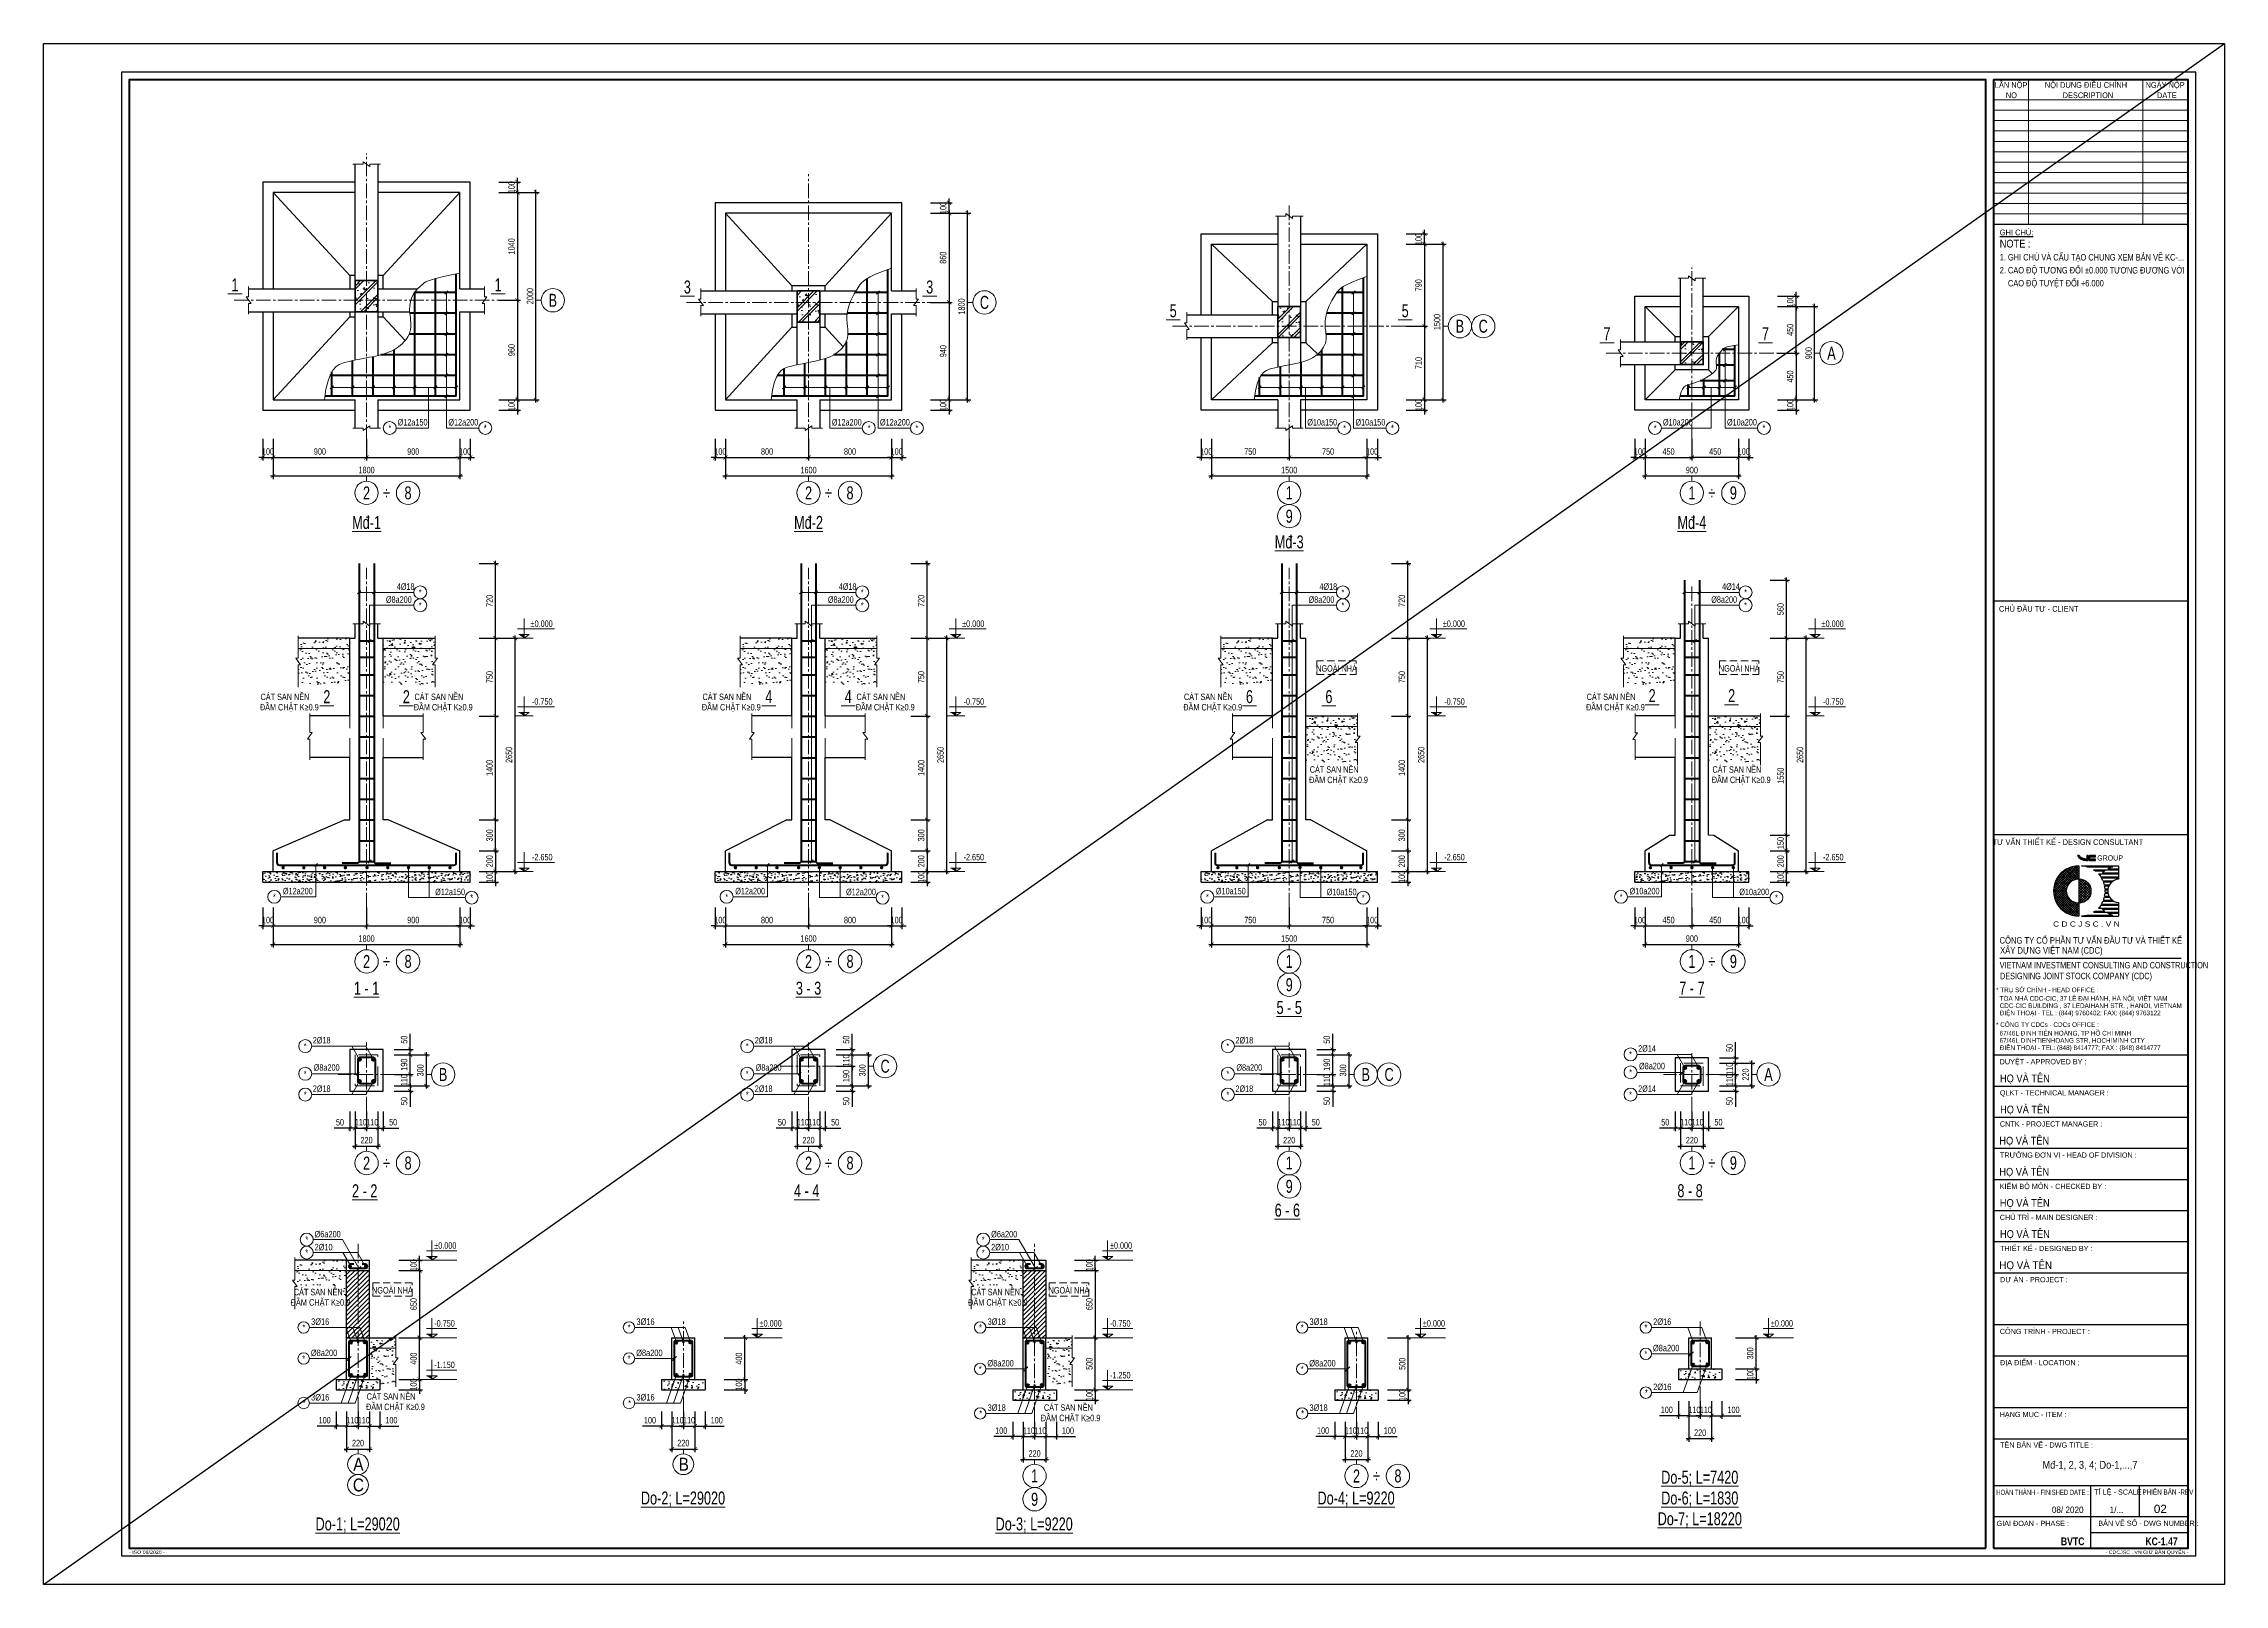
# Model space of a CAD drawing. Header units: millimetres. Extents: x 0 to 84100, y 0 to 59400.
import ezdxf
from ezdxf.enums import TextEntityAlignment as Align

# ---------------------------------------------------------------- set-up
doc = ezdxf.new("R2010")
doc.units = ezdxf.units.MM
doc.header["$LTSCALE"] = 750
doc.header["$MEASUREMENT"] = 0
doc.linetypes.add('CENTER2', pattern=[1.125, 0.75, -0.125, 0.125, -0.125])
doc.linetypes.add('HIDDEN', pattern=[0.375, 0.25, -0.125])
doc.layers.add('CDC -TEXT KHUNG', color=7, linetype='Continuous')
doc.layers.add('CDC-KHUNGTEN', color=9, linetype='Continuous')
for name, color, linetype, lineweight in [('CDC_01.AXIS', 160, 'CENTER2', 13), ('CDC_02.DIM', 1, 'Continuous', 18), ('CDC_03.BORDER', 3, 'Continuous', 25), ('CDC_04.HIDDEN', 8, 'HIDDEN', 15), ('CDC_05.STEEL', 4, 'Continuous', 50), ('CDC_06.TEXT', 2, 'Continuous', 18), ('CDC_09.COLUMN', 4, 'Continuous', 35), ('CDC_10.HATCH', 251, 'Continuous', 9), ('CDC_11.NOTE', 8, 'Continuous', 18), ('CDC_14.STEELNUM', 9, 'Continuous', 18), ('STEEL_NODE', 6, 'Continuous', 50)]:
    doc.layers.add(name, color=color, linetype=linetype, lineweight=lineweight)
doc.layers.add('KCS_Plotter', color=11, linetype='Continuous', plot=False)
doc.styles.add('ARIAL', font='arial.ttf', dxfattribs={"width": 0.75})
doc.styles.add('Arial_4', font='arial.ttf', dxfattribs={"width": 0.75, "height": 3})
doc.styles.add('Arial_B_3', font='arialbd.ttf', dxfattribs={"width": 0.75, "height": 3})
doc.styles.add('KCS_SMTEXT', font='arial.ttf', dxfattribs={"width": 0.7})
doc.styles.add('KT CDC', font='arial.ttf', dxfattribs={"width": 0.85, "height": 200})
doc.styles.add('ROMANS', font='arial.ttf', dxfattribs={"width": 0.75, "bigfont": 'vns.shx'})
doc.styles.add('SMTEXT', font='arial.ttf', dxfattribs={"width": 0.7})
doc.dimstyles.new('KCS_DIM100-25', dxfattribs={"dimscale": 100, "dimtxt": 2.5, "dimasz": 1.6, "dimexe": 1.2, "dimexo": 0, "dimgap": 1, "dimtad": 1, "dimdec": 0, "dimlfac": 0.25, "dimzin": 0, "dimdsep": 46, "dimtxsty": 'KCS_SMTEXT', "dimblk": 'ARCHTICK', "dimcen": 0, "dimdle": 1, "dimclrd": 256, "dimclre": 256, "dimclrt": 2, "dimadec": 0, "dimazin": 0, "dimtfac": 1, "dimtdec": 0, "dimtix": 1, "dimtmove": 2, "dimatfit": 3, "dimfxl": 1, "dimtolj": 1, "dimtzin": 0, "dimarcsym": 0})

msp = doc.modelspace()

# ---------------------------------------------------------------- texts
at = {"layer": 'CDC -TEXT KHUNG', "color": 6, "style": 'ARIAL', "width": 0.85}
msp.add_text('Mđ-1, 2, 3, 4; Do-1,...,7', height=300, dxfattribs=at).set_placement((78916.1, 4458.4), align=Align.CENTER)
at = {"layer": 'CDC -TEXT KHUNG', "style": 'Arial_B_3', "width": 0.8}
msp.add_text('KC-1.47', height=300, dxfattribs=at).set_placement((81051.5, 1507.8))
at = {"layer": 'CDC_06.TEXT', "style": 'KCS_SMTEXT', "width": 0.75}
for s, p in [('1. GHI CHÚ VÀ CẤU TẠO CHUNG XEM BẢN VẼ KC-...', (75435.9, 51290)), ('2. CAO ĐỘ TƯƠNG ĐỐI %%P0.000 TƯƠNG ĐƯƠNG VỚI', (75435.9, 50790)), ('    CAO ĐỘ TUYỆT ĐỐI +6.000', (75435.9, 50290))]:
    msp.add_text(s, height=250, rotation=359.970627, dxfattribs=at).set_placement(p, align=Align.TOP_LEFT)
at = {"layer": 'CDC_06.TEXT', "color": 4, "style": 'SMTEXT', "width": 0.7}
for s, p in [('%%U 1 ', (7380.7, 50097.6)), ('%%U 1 ', (17527.3, 50097.6)), ('B', (19637.9, 49504.7)), ('%%U 3 ', (24825.2, 50017.6)), ('%%U 3 ', (34171.8, 50017.6)), ('C', (36282.4, 49424.7)), ('%%U 5 ', (43561.2, 49097.6)), ('%%U 5 ', (52507.8, 49097.6)), ('B', (54618.4, 48504.7)), ('C', (55518.4, 48505.7)), ('%%U 7 ', (60290.7, 48217.6)), ('%%U 7 ', (66402.3, 48217.6)), ('A', (68947.9, 47464.7)), ('2', (12454, 42080.7)), ('8', (14054, 42080.7)), ('2', (29498.5, 42080.7)), ('8', (31098.5, 42080.7)), ('1', (48034.5, 42080.7)), ('1', (63564, 42080.7)), ('9', (65164, 42080.7)), ('%%UMđ-1', (12454.5, 40950.3)), ('%%UMđ-2', (29499, 40950.3)), ('9', (48035.5, 41180.7)), ('%%UMđ-4', (63564.5, 40950.3)), ('%%UMđ-3', (48035, 40200.3)), ('%%U 6 ', (46502.4, 34226.1)), ('%%U 6 ', (49566.6, 34226.1)), ('%%U 2 ', (62032.4, 34266.4)), ('%%U 2 ', (65096.6, 34266.4)), ('%%U 2 ', (10921.9, 34226.1)), ('%%U 2 ', (13986.1, 34226.1)), ('%%U 4 ', (27966.4, 34226.1)), ('%%U 4 ', (31030.6, 34226.1)), ('2', (12455, 24018.3)), ('8', (14055, 24018.3)), ('2', (29499.5, 24018.3)), ('8', (31099.5, 24018.3)), ('1', (48034.5, 24018.3)), ('1', (63564.5, 24018.3)), ('9', (65164.5, 24018.3)), ('%%U1 - 1', (12455, 22984.4)), ('%%U3 - 3', (29499.5, 22984.4)), ('9', (48036, 23118.3)), ('%%U7 - 7', (63565, 22988.8)), ('%%U5 - 5', (48035.5, 22234.4)), ('C', (32451.2, 19976.1)), ('B', (15406.7, 19656.1)), ('B', (50987.2, 19656.1)), ('C', (51887.2, 19657.1)), ('A', (66517.2, 19656.1)), ('2', (12455, 16245.1)), ('8', (14055, 16245.1)), ('2', (29499.5, 16245.1)), ('8', (31099.5, 16245.1)), ('1', (48035.5, 16245.1)), ('1', (63565, 16247.3)), ('9', (65165, 16247.3)), ('%%U2 - 2', (12383.2, 15177.9)), ('%%U4 - 4', (29427.7, 15177.9)), ('9', (48036, 15345.1)), ('%%U8 - 8', (63493.7, 15177.9)), ('%%U6 - 6', (47963.7, 14427.9)), ('1', (38215.7, 4181.1)), ('2', (50629.2, 4181.1)), ('8', (52229.2, 4181.1)), ('9', (38216.7, 3281.1))]:
    msp.add_text(s, height=500, dxfattribs=at).set_placement(p, align=Align.MIDDLE)
at = {"layer": 'CDC_06.TEXT', "linetype": 'ByBlock'}
for s, style, width, p in [('%%C12a150', 'SMTEXT', 0.7, (13653.8, 44677.6)), ('%%C12a200', 'SMTEXT', 0.7, (15609.5, 44677.6)), ('%%C12a200', 'SMTEXT', 0.7, (30397.4, 44677.6)), ('%%C12a200', 'SMTEXT', 0.7, (32254, 44677.6)), ('%%C10a150', 'SMTEXT', 0.7, (48733.4, 44677.6)), ('%%C10a150', 'SMTEXT', 0.7, (50590, 44677.6)), ('%%C10a200', 'SMTEXT', 0.7, (62448.8, 44677.6)), ('%%C10a200', 'SMTEXT', 0.7, (64919.5, 44677.6)), ('%%C8a200', 'SMTEXT', 0.7, (13201.2, 37842)), ('4%%C18', 'SMTEXT', 0.7, (13618.6, 38342)), ('%%C8a200', 'SMTEXT', 0.7, (30245.7, 37842)), ('4%%C18', 'SMTEXT', 0.7, (30663.1, 38342)), ('%%C8a200', 'SMTEXT', 0.7, (48781.7, 37842)), ('4%%C18', 'SMTEXT', 0.7, (49199.1, 38342)), ('%%C8a200', 'SMTEXT', 0.7, (64311.7, 37842)), ('4%%C14', 'SMTEXT', 0.7, (64729.1, 38342)), ('%%C12a200', 'SMTEXT', 0.7, (9228.9, 26603.2)), ('%%C12a200', 'SMTEXT', 0.7, (26673.4, 26603.2)), ('%%C10a150', 'SMTEXT', 0.7, (45209.4, 26603.2)), ('%%C10a200', 'SMTEXT', 0.7, (61165.4, 26603.2)), ('3%%C16', 'ROMANS', 0.75, (10315.1, 10002.9)), ('3%%C16', 'ROMANS', 0.75, (22861.1, 10002.9)), ('3%%C18', 'ROMANS', 0.75, (36404.7, 10002.9)), ('3%%C18', 'ROMANS', 0.75, (48818.2, 10002.9)), ('2%%C16', 'ROMANS', 0.75, (62072.1, 10002.9)), ('2%%C16', 'ROMANS', 0.75, (62072.1, 7488.6)), ('3%%C16', 'ROMANS', 0.75, (10315.1, 7088.6)), ('3%%C16', 'ROMANS', 0.75, (22861.1, 7088.6)), ('3%%C18', 'ROMANS', 0.75, (36404.7, 6688.6)), ('3%%C18', 'ROMANS', 0.75, (48818.2, 6688.6))]:
    msp.add_text(s, height=250, dxfattribs=dict(at, style=style, width=width)).set_placement(p)
at = {"layer": 'CDC_06.TEXT', "color": 4}
for s, style, width, p in [('÷', 'SMTEXT', 0.7, (13224, 42080.7)), ('÷', 'SMTEXT', 0.7, (30268.5, 42080.7)), ('÷', 'SMTEXT', 0.7, (64334, 42080.7)), ('÷', 'SMTEXT', 0.7, (13225, 24018.3)), ('÷', 'SMTEXT', 0.7, (30269.5, 24018.3)), ('÷', 'SMTEXT', 0.7, (64334.5, 24018.3)), ('÷', 'SMTEXT', 0.7, (13225, 16245.1)), ('÷', 'SMTEXT', 0.7, (30269.5, 16245.1)), ('÷', 'SMTEXT', 0.7, (64335, 16247.3)), ('A', 'ARIAL', 0.85, (12139.9, 4632.3)), ('B', 'ARIAL', 0.85, (24685.9, 4632.3)), ('÷', 'SMTEXT', 0.7, (51399.2, 4181.1)), ('%%UDo-5; L=7420', 'ROMANS', 0.7, (63868.5, 4130.2)), ('C', 'ARIAL', 0.85, (12139.9, 3832.3)), ('%%UDo-2; L=29020', 'ROMANS', 0.7, (24657.5, 3330.2)), ('%%UDo-4; L=9220', 'ROMANS', 0.7, (50614.6, 3330.2)), ('%%UDo-6; L=1830', 'ROMANS', 0.7, (63868.5, 3330.2)), ('%%UDo-1; L=29020', 'ROMANS', 0.7, (12111.5, 2330.2)), ('%%UDo-3; L=9220', 'ROMANS', 0.7, (38201.1, 2330.2)), ('%%UDo-7; L=18220', 'ROMANS', 0.7, (63868.5, 2530.2))]:
    msp.add_text(s, height=500, dxfattribs=dict(at, style=style, width=width)).set_placement(p, align=Align.MIDDLE_CENTER)
at = {"layer": 'CDC_06.TEXT', "linetype": 'ByBlock', "style": 'SMTEXT', "width": 0.7}
for s, p in [('%%P0.000', (18778.8, 37037.4)), ('%%P0.000', (35423.3, 37037.4)), ('%%P0.000', (53959.3, 37037.4)), ('%%P0.000', (68565.8, 37037.4)), ('-0.750', (18833.1, 34037.4)), ('-0.750', (35477.6, 34037.4)), ('-0.750', (54013.6, 34037.4)), ('-0.750', (68620.1, 34037.4)), ('-2.650', (18833.1, 28037.4)), ('-2.650', (35477.6, 28037.4)), ('-2.650', (54013.6, 28037.4)), ('-2.650', (68620.1, 28037.4))]:
    msp.add_text(s, height=250, dxfattribs=at).set_placement(p, align=Align.MIDDLE_LEFT)
at = {"layer": 'CDC_06.TEXT', "style": 'KCS_SMTEXT'}
for s, width, p in [('NGOÀI NHÀ', 0.7, (49862, 35343.1)), ('NGOÀI NHÀ', 0.7, (65392.1, 35343.1)), ('ĐẦM CHẶT K≥0.9', 0.7, (9475.5, 33826.6)), ('CÁT SAN NỀN', 0.7, (9307, 34253.1)), ('ĐẦM CHẶT K≥0.9', 0.7, (15411, 33826.6)), ('CÁT SAN NỀN', 0.7, (15242.5, 34253.1)), ('ĐẦM CHẶT K≥0.9', 0.7, (26520, 33826.6)), ('CÁT SAN NỀN', 0.7, (26351.5, 34253.1)), ('ĐẦM CHẶT K≥0.9', 0.7, (32455.5, 33826.6)), ('CÁT SAN NỀN', 0.7, (32287, 34253.1)), ('ĐẦM CHẶT K≥0.9', 0.7, (45085.5, 33826.6)), ('CÁT SAN NỀN', 0.7, (44917, 34253.1)), ('ĐẦM CHẶT K≥0.9', 0.7, (60615.6, 33826.6)), ('CÁT SAN NỀN', 0.7, (60447.1, 34253.1)), ('ĐẦM CHẶT K≥0.9', 0.7, (49936.8, 31025.8)), ('CÁT SAN NỀN', 0.7, (49768.3, 31452.3)), ('ĐẦM CHẶT K≥0.9', 0.7, (65466.8, 31025.8)), ('CÁT SAN NỀN', 0.7, (65298.3, 31452.3)), ('ĐẦM CHẶT K≥0.9', 0.65, (10676, 10879.5)), ('CÁT SAN NỀN', 0.7, (10591.5, 11306)), ('NGOÀI NHÀ', 0.7, (13453.3, 11369.1)), ('ĐẦM CHẶT K≥0.9', 0.65, (36798, 10879.5)), ('CÁT SAN NỀN', 0.7, (36713.5, 11306)), ('NGOÀI NHÀ', 0.7, (39542.9, 11369.1)), ('ĐẦM CHẶT K≥0.9', 0.7, (13568.5, 6853.5)), ('CÁT SAN NỀN', 0.7, (13400, 7280)), ('CÁT SAN NỀN', 0.7, (39519.5, 6851.5)), ('ĐẦM CHẶT K≥0.9', 0.65, (39604, 6425))]:
    msp.add_text(s, height=250, dxfattribs=dict(at, width=width)).set_placement(p, align=Align.MIDDLE)
at = {"layer": 'CDC_06.TEXT'}
for s, style, width, p in [('%%C12a150', 'SMTEXT', 0.7, (15100.9, 26571.2)), ('%%C12a200', 'SMTEXT', 0.7, (30945.3, 26568.9)), ('%%C10a150', 'SMTEXT', 0.7, (49481.3, 26568.9)), ('%%C10a200', 'SMTEXT', 0.7, (65392.9, 26571.2)), ('%%C6a200', 'KCS_SMTEXT', 0.65, (10450.2, 13377.4)), ('%%C6a200', 'KCS_SMTEXT', 0.65, (36539.8, 13377.4)), ('2%%C10', 'KCS_SMTEXT', 0.65, (10450.2, 12877.4)), ('2%%C10', 'KCS_SMTEXT', 0.65, (36539.8, 12877.4))]:
    msp.add_text(s, height=250, dxfattribs=dict(at, style=style, width=width)).set_placement(p)
at = {"layer": 'CDC_06.TEXT', "linetype": 'ByBlock', "style": 'SMTEXT', "width": 0.7}
for s, p in [('2%%C18', (10723.7, 20979.5)), ('2%%C18', (27768.2, 20979.5)), ('2%%C18', (46304.2, 20979.5)), ('2%%C14', (61834.2, 20659.5)), ('%%C8a200', (10915.7, 19927.6)), ('%%C8a200', (27960.2, 19927.6)), ('%%C8a200', (46496.2, 19927.6)), ('%%C8a200', (62026.2, 19983.4)), ('2%%C18', (10723.7, 19108.3)), ('2%%C18', (27768.2, 19108.3)), ('2%%C18', (46304.2, 19108.3)), ('2%%C14', (61834.2, 19108.3))]:
    msp.add_text(s, height=250, dxfattribs=at).set_placement(p, align=Align.MIDDLE_CENTER)
at = {"layer": 'CDC_06.TEXT', "style": 'ROMANS', "width": 0.7}
for s, p in [('%%P0.000', (15063.9, 13063.4)), ('%%P0.000', (41123, 13063.4)), ('-0.750', (15063.9, 10063.4)), ('%%P0.000', (27609.8, 10063.4)), ('-0.750', (41123, 10063.4)), ('%%P0.000', (53190.5, 10063.4)), ('%%P0.000', (66609.3, 10063.4)), ('-1.150', (15063.9, 8463.4)), ('-1.250', (41123, 8063.4))]:
    msp.add_text(s, height=250, dxfattribs=at).set_placement(p, align=Align.MIDDLE_LEFT)
at = {"layer": 'CDC_06.TEXT', "linetype": 'ByBlock', "style": 'ROMANS', "width": 0.75}
for p in [(10306.4, 8801), (22852.4, 8801), (36396, 8401), (48809.5, 8401), (62063.4, 8986)]:
    msp.add_text('%%C8a200', height=250, rotation=359.992526, dxfattribs=at).set_placement(p)
at = {"layer": 'CDC_14.STEELNUM', "color": 2, "linetype": 'ByBlock', "style": 'SMTEXT', "width": 0.7}
for p in [(13352.2, 44581.2), (17033.2, 44581.2), (31833.5, 44581.2), (33677.7, 44581.2), (50169.5, 44581.2), (52013.7, 44581.2), (62147.2, 44581.2), (66343.2, 44581.2), (14524.6, 38245.7), (14524.6, 37745.7), (31569.1, 38245.7), (31569.1, 37745.7), (50105.1, 38245.7), (50105.1, 37745.7), (65635.1, 38245.7), (65635.1, 37745.7), (8900.6, 26506.7), (16508.3, 26474.9), (26345.1, 26506.7), (32352.8, 26472.7), (44881.1, 26506.7), (50888.8, 26472.7), (60837.1, 26506.7), (66823.9, 26474.9), (10089.6, 20751.7), (27134.1, 20751.7), (45670.1, 20751.7), (61200.1, 20431.7), (10089.6, 19684.5), (27134.1, 19684.5), (45670.1, 19684.5), (61200.1, 19740.3), (10089.6, 18880.5), (27134.1, 18880.5), (45670.1, 18880.5), (61200.1, 18880.5)]:
    msp.add_text('*', height=250, dxfattribs=at).set_placement(p, align=Align.MIDDLE_CENTER)
for p in [(10146.1, 13290.4), (10146.1, 12790.4), (36235.7, 13290.4), (36235.7, 12790.4)]:
    msp.add_text('*', height=250, dxfattribs=at).set_placement(p, align=Align.MIDDLE)
at = {"layer": 'CDC_14.STEELNUM', "color": 2, "style": 'ROMANS', "width": 0.8}
for p in [(10036.3, 9906.5), (22582.3, 9906.5), (36125.9, 9906.5), (48539.4, 9906.5), (61793.3, 9906.5), (10050.6, 6992.1), (22596.6, 6992.1), (61807.6, 7392.1), (36140.2, 6592.1), (48553.7, 6592.1)]:
    msp.add_text('*', height=250, dxfattribs=at).set_placement(p, align=Align.MIDDLE_CENTER)
for p in [(10030.7, 8704.6), (22576.7, 8704.6), (36120.3, 8304.6), (48533.8, 8304.6), (61787.7, 8889.6)]:
    msp.add_text('*', height=250, rotation=359.992526, dxfattribs=at).set_placement(p, align=Align.MIDDLE_CENTER)

# ---------------------------------------------------------------- blocks, each defined once
blk = doc.blocks.new('_ArchTick')
at = {"color": 0, "linetype": 'ByBlock', "const_width": 0.15}
blk.add_lwpolyline([(-0.5, -0.5), (0.5, 0.5)], dxfattribs=at)
blk = doc.blocks.new('*D3')
at = {"layer": 'CDC_02.DIM', "lineweight": -2, "transparency": 16777216}
for p, q in [((8454, 44159), (8454, 43325)), ((8854, 44159), (8854, 43325)), ((8454, 43445), (8294, 43445)), ((8454, 43445), (8854, 43445)), ((8854, 43445), (9014, 43445))]:
    blk.add_line(p, q, dxfattribs=at)
at = {"layer": 'DEFPOINTS', "color": 0, "transparency": 16777216}
for p in [(8454, 44159), (8854, 44159), (8854, 43445)]:
    blk.add_point(p, dxfattribs=at)
at = {"layer": 'CDC_02.DIM', "lineweight": -2, "transparency": 16777216, "xscale": 160, "yscale": 160, "zscale": 160}
blk.add_blockref('_ArchTick', (8454, 43445), dxfattribs=at)
at = {"layer": 'CDC_02.DIM', "lineweight": -2, "transparency": 16777216, "xscale": 160, "yscale": 160, "zscale": 160, "rotation": 180}
blk.add_blockref('_ArchTick', (8854, 43445), dxfattribs=at)
at = {"layer": 'CDC_02.DIM', "color": 2, "transparency": 16777216, "insert": (8654, 43673), "char_height": 250, "attachment_point": 5, "style": 'KCS_SMTEXT'}
blk.add_mtext('\\A1;100', dxfattribs=at)
blk = doc.blocks.new('*D4')
at = {"layer": 'CDC_02.DIM', "lineweight": -2, "transparency": 16777216}
for p, q in [((8854, 44159), (8854, 43325)), ((12454, 44159), (12454, 43325)), ((8754, 43445), (12554, 43445))]:
    blk.add_line(p, q, dxfattribs=at)
at = {"layer": 'DEFPOINTS', "color": 0, "transparency": 16777216}
for p in [(8854, 44159), (12454, 44159), (12454, 43445)]:
    blk.add_point(p, dxfattribs=at)
at = {"layer": 'CDC_02.DIM', "lineweight": -2, "transparency": 16777216, "xscale": 160, "yscale": 160, "zscale": 160, "rotation": 180}
blk.add_blockref('_ArchTick', (8854, 43445), dxfattribs=at)
at = {"layer": 'CDC_02.DIM', "lineweight": -2, "transparency": 16777216, "xscale": 160, "yscale": 160, "zscale": 160}
blk.add_blockref('_ArchTick', (12454, 43445), dxfattribs=at)
at = {"layer": 'CDC_02.DIM', "color": 2, "transparency": 16777216, "insert": (10654, 43673), "char_height": 250, "attachment_point": 5, "style": 'KCS_SMTEXT'}
blk.add_mtext('\\A1;900', dxfattribs=at)
blk = doc.blocks.new('*D5')
at = {"layer": 'CDC_02.DIM', "lineweight": -2, "transparency": 16777216}
for p, q in [((12454, 44159), (12454, 43325)), ((16054, 44159), (16054, 43325)), ((12354, 43445), (16154, 43445))]:
    blk.add_line(p, q, dxfattribs=at)
at = {"layer": 'DEFPOINTS', "color": 0, "transparency": 16777216}
for p in [(12454, 44159), (16054, 44159), (16054, 43445)]:
    blk.add_point(p, dxfattribs=at)
at = {"layer": 'CDC_02.DIM', "lineweight": -2, "transparency": 16777216, "xscale": 160, "yscale": 160, "zscale": 160, "rotation": 180}
blk.add_blockref('_ArchTick', (12454, 43445), dxfattribs=at)
at = {"layer": 'CDC_02.DIM', "lineweight": -2, "transparency": 16777216, "xscale": 160, "yscale": 160, "zscale": 160}
blk.add_blockref('_ArchTick', (16054, 43445), dxfattribs=at)
at = {"layer": 'CDC_02.DIM', "color": 2, "transparency": 16777216, "insert": (14254, 43673), "char_height": 250, "attachment_point": 5, "style": 'KCS_SMTEXT'}
blk.add_mtext('\\A1;900', dxfattribs=at)
blk = doc.blocks.new('*D6')
at = {"layer": 'CDC_02.DIM', "lineweight": -2, "transparency": 16777216}
for p, q in [((16054, 44159), (16054, 43325)), ((16454, 44159), (16454, 43325)), ((16054, 43445), (15894, 43445)), ((16054, 43445), (16454, 43445)), ((16454, 43445), (16614, 43445))]:
    blk.add_line(p, q, dxfattribs=at)
at = {"layer": 'DEFPOINTS', "color": 0, "transparency": 16777216}
for p in [(16054, 44159), (16454, 44159), (16454, 43445)]:
    blk.add_point(p, dxfattribs=at)
at = {"layer": 'CDC_02.DIM', "lineweight": -2, "transparency": 16777216, "xscale": 160, "yscale": 160, "zscale": 160}
blk.add_blockref('_ArchTick', (16054, 43445), dxfattribs=at)
at = {"layer": 'CDC_02.DIM', "lineweight": -2, "transparency": 16777216, "xscale": 160, "yscale": 160, "zscale": 160, "rotation": 180}
blk.add_blockref('_ArchTick', (16454, 43445), dxfattribs=at)
at = {"layer": 'CDC_02.DIM', "color": 2, "transparency": 16777216, "insert": (16254, 43673), "char_height": 250, "attachment_point": 5, "style": 'KCS_SMTEXT'}
blk.add_mtext('\\A1;100', dxfattribs=at)
blk = doc.blocks.new('*D7')
at = {"layer": 'CDC_02.DIM', "lineweight": -2, "transparency": 16777216}
for p, q in [((8854, 44159), (8854, 42611)), ((16054, 44159), (16054, 42611)), ((8754, 42731), (16154, 42731))]:
    blk.add_line(p, q, dxfattribs=at)
at = {"layer": 'DEFPOINTS', "color": 0, "transparency": 16777216}
for p in [(8854, 44159), (16054, 44159), (16054, 42731)]:
    blk.add_point(p, dxfattribs=at)
at = {"layer": 'CDC_02.DIM', "lineweight": -2, "transparency": 16777216, "xscale": 160, "yscale": 160, "zscale": 160, "rotation": 180}
blk.add_blockref('_ArchTick', (8854, 42731), dxfattribs=at)
at = {"layer": 'CDC_02.DIM', "lineweight": -2, "transparency": 16777216, "xscale": 160, "yscale": 160, "zscale": 160}
blk.add_blockref('_ArchTick', (16054, 42731), dxfattribs=at)
at = {"layer": 'CDC_02.DIM', "color": 2, "transparency": 16777216, "insert": (12454, 42958), "char_height": 250, "attachment_point": 5, "style": 'KCS_SMTEXT'}
blk.add_mtext('\\A1;1800', dxfattribs=at)
blk = doc.blocks.new('*D8')
at = {"layer": 'CDC_02.DIM', "lineweight": -2, "transparency": 16777216}
for p, q in [((17559, 53665), (18394, 53665)), ((18274, 53765), (18274, 49405)), ((17559, 49505), (18394, 49505))]:
    blk.add_line(p, q, dxfattribs=at)
at = {"layer": 'DEFPOINTS', "color": 0, "transparency": 16777216}
for p in [(17559, 53665), (17559, 49505), (18274, 49505)]:
    blk.add_point(p, dxfattribs=at)
at = {"layer": 'CDC_02.DIM', "lineweight": -2, "transparency": 16777216, "xscale": 160, "yscale": 160, "zscale": 160}
for p, rotation in [((18274, 53665), 90), ((18274, 49505), 270)]:
    blk.add_blockref('_ArchTick', p, dxfattribs=dict(at, rotation=rotation))
at = {"layer": 'CDC_02.DIM', "color": 2, "transparency": 16777216, "insert": (18046, 51585), "char_height": 250, "attachment_point": 5, "rotation": 90, "style": 'KCS_SMTEXT'}
blk.add_mtext('\\A1;1040', dxfattribs=at)
blk = doc.blocks.new('*D9')
at = {"layer": 'CDC_02.DIM', "lineweight": -2, "transparency": 16777216}
for p, q in [((17559, 49505), (18394, 49505)), ((18274, 49605), (18274, 45565)), ((17559, 45665), (18394, 45665))]:
    blk.add_line(p, q, dxfattribs=at)
at = {"layer": 'DEFPOINTS', "color": 0, "transparency": 16777216}
for p in [(17559, 49505), (17559, 45665), (18274, 45665)]:
    blk.add_point(p, dxfattribs=at)
at = {"layer": 'CDC_02.DIM', "lineweight": -2, "transparency": 16777216, "xscale": 160, "yscale": 160, "zscale": 160}
for p, rotation in [((18274, 49505), 90), ((18274, 45665), 270)]:
    blk.add_blockref('_ArchTick', p, dxfattribs=dict(at, rotation=rotation))
at = {"layer": 'CDC_02.DIM', "color": 2, "transparency": 16777216, "insert": (18046, 47585), "char_height": 250, "attachment_point": 5, "rotation": 90, "style": 'KCS_SMTEXT'}
blk.add_mtext('\\A1;960', dxfattribs=at)
blk = doc.blocks.new('*D10')
at = {"layer": 'CDC_02.DIM', "lineweight": -2, "transparency": 16777216}
for p, q in [((17559, 45665), (18394, 45665)), ((18274, 45665), (18274, 45825)), ((18274, 45665), (18274, 45265)), ((17559, 45265), (18394, 45265)), ((18274, 45265), (18274, 45105))]:
    blk.add_line(p, q, dxfattribs=at)
at = {"layer": 'DEFPOINTS', "color": 0, "transparency": 16777216}
for p in [(17559, 45665), (17559, 45265), (18274, 45265)]:
    blk.add_point(p, dxfattribs=at)
at = {"layer": 'CDC_02.DIM', "lineweight": -2, "transparency": 16777216, "xscale": 160, "yscale": 160, "zscale": 160}
for p, rotation in [((18274, 45665), 270), ((18274, 45265), 90)]:
    blk.add_blockref('_ArchTick', p, dxfattribs=dict(at, rotation=rotation))
at = {"layer": 'CDC_02.DIM', "color": 2, "transparency": 16777216, "insert": (18046, 45465), "char_height": 250, "attachment_point": 5, "rotation": 90, "style": 'KCS_SMTEXT'}
blk.add_mtext('\\A1;100', dxfattribs=at)
blk = doc.blocks.new('*D11')
at = {"layer": 'CDC_02.DIM', "lineweight": -2, "transparency": 16777216}
for p, q in [((17559, 53665), (19108, 53665)), ((18988, 45565), (18988, 53765)), ((17559, 45665), (19108, 45665))]:
    blk.add_line(p, q, dxfattribs=at)
at = {"layer": 'DEFPOINTS', "color": 0, "transparency": 16777216}
for p in [(17559, 53665), (18988, 53665), (17559, 45665)]:
    blk.add_point(p, dxfattribs=at)
at = {"layer": 'CDC_02.DIM', "lineweight": -2, "transparency": 16777216, "xscale": 160, "yscale": 160, "zscale": 160}
for p, rotation in [((18988, 53665), 90), ((18988, 45665), 270)]:
    blk.add_blockref('_ArchTick', p, dxfattribs=dict(at, rotation=rotation))
at = {"layer": 'CDC_02.DIM', "color": 2, "transparency": 16777216, "insert": (18760, 49665), "char_height": 250, "attachment_point": 5, "rotation": 90, "style": 'KCS_SMTEXT'}
blk.add_mtext('\\A1;2000', dxfattribs=at)
blk = doc.blocks.new('*D12')
at = {"layer": 'CDC_02.DIM', "lineweight": -2, "transparency": 16777216}
for p, q in [((17559, 54065), (18394, 54065)), ((18274, 54065), (18274, 54225)), ((18274, 53665), (18274, 54065)), ((17559, 53665), (18394, 53665)), ((18274, 53665), (18274, 53505))]:
    blk.add_line(p, q, dxfattribs=at)
at = {"layer": 'DEFPOINTS', "color": 0, "transparency": 16777216}
for p in [(17559, 54065), (18274, 54065), (17559, 53665)]:
    blk.add_point(p, dxfattribs=at)
at = {"layer": 'CDC_02.DIM', "lineweight": -2, "transparency": 16777216, "xscale": 160, "yscale": 160, "zscale": 160}
for p, rotation in [((18274, 54065), 270), ((18274, 53665), 90)]:
    blk.add_blockref('_ArchTick', p, dxfattribs=dict(at, rotation=rotation))
at = {"layer": 'CDC_02.DIM', "color": 2, "transparency": 16777216, "insert": (18046, 53865), "char_height": 250, "attachment_point": 5, "rotation": 90, "style": 'KCS_SMTEXT'}
blk.add_mtext('\\A1;100', dxfattribs=at)
blk = doc.blocks.new('*D13')
at = {"layer": 'CDC_02.DIM', "lineweight": -2, "transparency": 16777216}
for p, q in [((16799, 27478), (17546, 27478)), ((16799, 27078), (17546, 27078)), ((17426, 27478), (17426, 27638)), ((17426, 27078), (17426, 27478)), ((17426, 27078), (17426, 26918))]:
    blk.add_line(p, q, dxfattribs=at)
at = {"layer": 'DEFPOINTS', "color": 0, "transparency": 16777216}
for p in [(16799, 27478), (16799, 27078), (17426, 27478)]:
    blk.add_point(p, dxfattribs=at)
at = {"layer": 'CDC_02.DIM', "lineweight": -2, "transparency": 16777216, "xscale": 160, "yscale": 160, "zscale": 160}
for p, rotation in [((17426, 27478), 270), ((17426, 27078), 90)]:
    blk.add_blockref('_ArchTick', p, dxfattribs=dict(at, rotation=rotation))
at = {"layer": 'CDC_02.DIM', "color": 2, "transparency": 16777216, "insert": (17199, 27278), "char_height": 250, "attachment_point": 5, "rotation": 90, "style": 'KCS_SMTEXT'}
blk.add_mtext('\\A1;100', dxfattribs=at)
blk = doc.blocks.new('*D14')
at = {"layer": 'CDC_02.DIM', "lineweight": -2, "transparency": 16777216}
for p, q in [((16799, 33478), (17546, 33478)), ((17426, 29378), (17426, 33578)), ((16799, 29478), (17546, 29478))]:
    blk.add_line(p, q, dxfattribs=at)
at = {"layer": 'DEFPOINTS', "color": 0, "transparency": 16777216}
for p in [(16799, 33478), (17426, 33478), (16799, 29478)]:
    blk.add_point(p, dxfattribs=at)
at = {"layer": 'CDC_02.DIM', "lineweight": -2, "transparency": 16777216, "xscale": 160, "yscale": 160, "zscale": 160}
for p, rotation in [((17426, 33478), 90), ((17426, 29478), 270)]:
    blk.add_blockref('_ArchTick', p, dxfattribs=dict(at, rotation=rotation))
at = {"layer": 'CDC_02.DIM', "color": 2, "transparency": 16777216, "insert": (17199, 31478), "char_height": 250, "attachment_point": 5, "rotation": 90, "style": 'KCS_SMTEXT'}
blk.add_mtext('\\A1;1400', dxfattribs=at)
blk = doc.blocks.new('*D15')
at = {"layer": 'CDC_02.DIM', "lineweight": -2, "transparency": 16777216}
for p, q in [((16799, 36478), (17546, 36478)), ((17426, 33378), (17426, 36578)), ((16799, 33478), (17546, 33478))]:
    blk.add_line(p, q, dxfattribs=at)
at = {"layer": 'DEFPOINTS', "color": 0, "transparency": 16777216}
for p in [(16799, 36478), (17426, 36478), (16799, 33478)]:
    blk.add_point(p, dxfattribs=at)
at = {"layer": 'CDC_02.DIM', "lineweight": -2, "transparency": 16777216, "xscale": 160, "yscale": 160, "zscale": 160}
for p, rotation in [((17426, 36478), 90), ((17426, 33478), 270)]:
    blk.add_blockref('_ArchTick', p, dxfattribs=dict(at, rotation=rotation))
at = {"layer": 'CDC_02.DIM', "color": 2, "transparency": 16777216, "insert": (17199, 34978), "char_height": 250, "attachment_point": 5, "rotation": 90, "style": 'KCS_SMTEXT'}
blk.add_mtext('\\A1;750', dxfattribs=at)
blk = doc.blocks.new('*D16')
at = {"layer": 'CDC_02.DIM', "lineweight": -2, "transparency": 16777216}
for p, q in [((16799, 28278), (17546, 28278)), ((17426, 28378), (17426, 27378)), ((16799, 27478), (17546, 27478))]:
    blk.add_line(p, q, dxfattribs=at)
at = {"layer": 'DEFPOINTS', "color": 0, "transparency": 16777216}
for p in [(16799, 28278), (16799, 27478), (17426, 27478)]:
    blk.add_point(p, dxfattribs=at)
at = {"layer": 'CDC_02.DIM', "lineweight": -2, "transparency": 16777216, "xscale": 160, "yscale": 160, "zscale": 160}
for p, rotation in [((17426, 28278), 90), ((17426, 27478), 270)]:
    blk.add_blockref('_ArchTick', p, dxfattribs=dict(at, rotation=rotation))
at = {"layer": 'CDC_02.DIM', "color": 2, "transparency": 16777216, "insert": (17199, 27878), "char_height": 250, "attachment_point": 5, "rotation": 90, "style": 'KCS_SMTEXT'}
blk.add_mtext('\\A1;200', dxfattribs=at)
blk = doc.blocks.new('*D17')
at = {"layer": 'CDC_02.DIM', "lineweight": -2, "transparency": 16777216}
for p, q in [((16799, 29478), (17546, 29478)), ((17426, 28178), (17426, 29578)), ((16799, 28278), (17546, 28278))]:
    blk.add_line(p, q, dxfattribs=at)
at = {"layer": 'DEFPOINTS', "color": 0, "transparency": 16777216}
for p in [(16799, 29478), (17426, 29478), (16799, 28278)]:
    blk.add_point(p, dxfattribs=at)
at = {"layer": 'CDC_02.DIM', "lineweight": -2, "transparency": 16777216, "xscale": 160, "yscale": 160, "zscale": 160}
for p, rotation in [((17426, 29478), 90), ((17426, 28278), 270)]:
    blk.add_blockref('_ArchTick', p, dxfattribs=dict(at, rotation=rotation))
at = {"layer": 'CDC_02.DIM', "color": 2, "transparency": 16777216, "insert": (17199, 28878), "char_height": 250, "attachment_point": 5, "rotation": 90, "style": 'KCS_SMTEXT'}
blk.add_mtext('\\A1;300', dxfattribs=at)
blk = doc.blocks.new('*D18')
at = {"layer": 'CDC_02.DIM', "lineweight": -2, "transparency": 16777216}
for p, q in [((16799, 36478), (18294, 36478)), ((18174, 36578), (18174, 27378)), ((16799, 27478), (18294, 27478))]:
    blk.add_line(p, q, dxfattribs=at)
at = {"layer": 'DEFPOINTS', "color": 0, "transparency": 16777216}
for p in [(16799, 36478), (16799, 27478), (18174, 27478)]:
    blk.add_point(p, dxfattribs=at)
at = {"layer": 'CDC_02.DIM', "lineweight": -2, "transparency": 16777216, "xscale": 160, "yscale": 160, "zscale": 160}
for p, rotation in [((18174, 36478), 90), ((18174, 27478), 270)]:
    blk.add_blockref('_ArchTick', p, dxfattribs=dict(at, rotation=rotation))
at = {"layer": 'CDC_02.DIM', "color": 2, "transparency": 16777216, "insert": (17947, 31978), "char_height": 250, "attachment_point": 5, "rotation": 90, "style": 'KCS_SMTEXT'}
blk.add_mtext('\\A1;2650', dxfattribs=at)
blk = doc.blocks.new('*D19')
at = {"layer": 'CDC_02.DIM', "lineweight": -2, "transparency": 16777216}
for p, q in [((16799, 39358), (17546, 39358)), ((17426, 36378), (17426, 39458)), ((16799, 36478), (17546, 36478))]:
    blk.add_line(p, q, dxfattribs=at)
at = {"layer": 'DEFPOINTS', "color": 0, "transparency": 16777216}
for p in [(16799, 39358), (17426, 39358), (16799, 36478)]:
    blk.add_point(p, dxfattribs=at)
at = {"layer": 'CDC_02.DIM', "lineweight": -2, "transparency": 16777216, "xscale": 160, "yscale": 160, "zscale": 160}
for p, rotation in [((17426, 39358), 90), ((17426, 36478), 270)]:
    blk.add_blockref('_ArchTick', p, dxfattribs=dict(at, rotation=rotation))
at = {"layer": 'CDC_02.DIM', "color": 2, "transparency": 16777216, "insert": (17199, 37918), "char_height": 250, "attachment_point": 5, "rotation": 90, "style": 'KCS_SMTEXT'}
blk.add_mtext('\\A1;720', dxfattribs=at)
blk = doc.blocks.new('*D20')
at = {"layer": 'CDC_02.DIM', "lineweight": -2, "transparency": 16777216}
for p, q in [((12014, 18235), (12014, 17467)), ((12454, 18235), (12454, 17467)), ((12014, 17587), (11854, 17587)), ((12014, 17587), (12454, 17587)), ((12454, 17587), (12614, 17587))]:
    blk.add_line(p, q, dxfattribs=at)
at = {"layer": 'DEFPOINTS', "color": 0, "transparency": 16777216}
for p in [(12014, 18235), (12454, 18235), (12454, 17587)]:
    blk.add_point(p, dxfattribs=at)
at = {"layer": 'CDC_02.DIM', "lineweight": -2, "transparency": 16777216, "xscale": 160, "yscale": 160, "zscale": 160}
blk.add_blockref('_ArchTick', (12014, 17587), dxfattribs=at)
at = {"layer": 'CDC_02.DIM', "lineweight": -2, "transparency": 16777216, "xscale": 160, "yscale": 160, "zscale": 160, "rotation": 180}
blk.add_blockref('_ArchTick', (12454, 17587), dxfattribs=at)
at = {"layer": 'CDC_02.DIM', "color": 2, "transparency": 16777216, "insert": (12234, 17815), "char_height": 250, "attachment_point": 5, "style": 'KCS_SMTEXT'}
blk.add_mtext('\\A1;110', dxfattribs=at)
blk = doc.blocks.new('*D21')
at = {"layer": 'CDC_02.DIM', "lineweight": -2, "transparency": 16777216}
for p, q in [((12454, 18235), (12454, 17467)), ((12894, 18235), (12894, 17467)), ((12454, 17587), (12294, 17587)), ((12454, 17587), (12894, 17587)), ((12894, 17587), (13054, 17587))]:
    blk.add_line(p, q, dxfattribs=at)
at = {"layer": 'DEFPOINTS', "color": 0, "transparency": 16777216}
for p in [(12454, 18235), (12894, 18235), (12894, 17587)]:
    blk.add_point(p, dxfattribs=at)
at = {"layer": 'CDC_02.DIM', "lineweight": -2, "transparency": 16777216, "xscale": 160, "yscale": 160, "zscale": 160}
blk.add_blockref('_ArchTick', (12454, 17587), dxfattribs=at)
at = {"layer": 'CDC_02.DIM', "lineweight": -2, "transparency": 16777216, "xscale": 160, "yscale": 160, "zscale": 160, "rotation": 180}
blk.add_blockref('_ArchTick', (12894, 17587), dxfattribs=at)
at = {"layer": 'CDC_02.DIM', "color": 2, "transparency": 16777216, "insert": (12674, 17815), "char_height": 250, "attachment_point": 5, "style": 'KCS_SMTEXT'}
blk.add_mtext('\\A1;110', dxfattribs=at)
blk = doc.blocks.new('*D22')
at = {"layer": 'CDC_02.DIM', "lineweight": -2, "transparency": 16777216}
for p, q in [((13522, 20416), (14252, 20416)), ((14132, 19556), (14132, 20516)), ((13522, 19656), (14252, 19656))]:
    blk.add_line(p, q, dxfattribs=at)
at = {"layer": 'DEFPOINTS', "color": 0, "transparency": 16777216}
for p in [(13522, 20416), (14132, 20416), (13522, 19656)]:
    blk.add_point(p, dxfattribs=at)
at = {"layer": 'CDC_02.DIM', "lineweight": -2, "transparency": 16777216, "xscale": 160, "yscale": 160, "zscale": 160}
for p, rotation in [((14132, 20416), 90), ((14132, 19656), 270)]:
    blk.add_blockref('_ArchTick', p, dxfattribs=dict(at, rotation=rotation))
at = {"layer": 'CDC_02.DIM', "color": 2, "transparency": 16777216, "insert": (13904, 20036), "char_height": 250, "attachment_point": 5, "rotation": 90, "style": 'KCS_SMTEXT'}
blk.add_mtext('\\A1;190', dxfattribs=at)
blk = doc.blocks.new('*D23')
at = {"layer": 'CDC_02.DIM', "lineweight": -2, "transparency": 16777216}
for p, q in [((12014, 18235), (12014, 16777)), ((12894, 18235), (12894, 16777)), ((11914, 16897), (12994, 16897))]:
    blk.add_line(p, q, dxfattribs=at)
at = {"layer": 'DEFPOINTS', "color": 0, "transparency": 16777216}
for p in [(12014, 18235), (12894, 18235), (12894, 16897)]:
    blk.add_point(p, dxfattribs=at)
at = {"layer": 'CDC_02.DIM', "lineweight": -2, "transparency": 16777216, "xscale": 160, "yscale": 160, "zscale": 160, "rotation": 180}
blk.add_blockref('_ArchTick', (12014, 16897), dxfattribs=at)
at = {"layer": 'CDC_02.DIM', "lineweight": -2, "transparency": 16777216, "xscale": 160, "yscale": 160, "zscale": 160}
blk.add_blockref('_ArchTick', (12894, 16897), dxfattribs=at)
at = {"layer": 'CDC_02.DIM', "color": 2, "transparency": 16777216, "insert": (12454, 17125), "char_height": 250, "attachment_point": 5, "style": 'KCS_SMTEXT'}
blk.add_mtext('\\A1;220', dxfattribs=at)
blk = doc.blocks.new('*D24')
at = {"layer": 'CDC_02.DIM', "lineweight": -2, "transparency": 16777216}
for p, q in [((13522, 20416), (14877, 20416)), ((14757, 20516), (14757, 19116)), ((13522, 19216), (14877, 19216))]:
    blk.add_line(p, q, dxfattribs=at)
at = {"layer": 'DEFPOINTS', "color": 0, "transparency": 16777216}
for p in [(13522, 20416), (13522, 19216), (14757, 19216)]:
    blk.add_point(p, dxfattribs=at)
at = {"layer": 'CDC_02.DIM', "lineweight": -2, "transparency": 16777216, "xscale": 160, "yscale": 160, "zscale": 160}
for p, rotation in [((14757, 20416), 90), ((14757, 19216), 270)]:
    blk.add_blockref('_ArchTick', p, dxfattribs=dict(at, rotation=rotation))
at = {"layer": 'CDC_02.DIM', "color": 2, "transparency": 16777216, "insert": (14529, 19816), "char_height": 250, "attachment_point": 5, "rotation": 90, "style": 'KCS_SMTEXT'}
blk.add_mtext('\\A1;300', dxfattribs=at)
blk = doc.blocks.new('*D25')
at = {"layer": 'CDC_02.DIM', "lineweight": -2, "transparency": 16777216}
for p, q in [((13522, 19656), (14252, 19656)), ((14132, 19656), (14132, 19816)), ((14132, 19216), (14132, 19656)), ((13522, 19216), (14252, 19216)), ((14132, 19216), (14132, 19056))]:
    blk.add_line(p, q, dxfattribs=at)
at = {"layer": 'DEFPOINTS', "color": 0, "transparency": 16777216}
for p in [(13522, 19656), (14132, 19656), (13522, 19216)]:
    blk.add_point(p, dxfattribs=at)
at = {"layer": 'CDC_02.DIM', "lineweight": -2, "transparency": 16777216, "xscale": 160, "yscale": 160, "zscale": 160}
for p, rotation in [((14132, 19656), 270), ((14132, 19216), 90)]:
    blk.add_blockref('_ArchTick', p, dxfattribs=dict(at, rotation=rotation))
at = {"layer": 'CDC_02.DIM', "color": 2, "transparency": 16777216, "insert": (13904, 19436), "char_height": 250, "attachment_point": 5, "rotation": 90, "style": 'KCS_SMTEXT'}
blk.add_mtext('\\A1;110', dxfattribs=at)
blk = doc.blocks.new('*D26')
at = {"layer": 'CDC_02.DIM', "lineweight": -2, "transparency": 16777216}
for p, q in [((12894, 18235), (12894, 17467)), ((13094, 18235), (13094, 17467)), ((12794, 17587), (13094, 17587)), ((13094, 17587), (13704, 17587))]:
    blk.add_line(p, q, dxfattribs=at)
at = {"layer": 'DEFPOINTS', "color": 0, "transparency": 16777216}
for p in [(12894, 18235), (13094, 18235), (13094, 17587)]:
    blk.add_point(p, dxfattribs=at)
at = {"layer": 'CDC_02.DIM', "lineweight": -2, "transparency": 16777216, "xscale": 160, "yscale": 160, "zscale": 160, "rotation": 180}
blk.add_blockref('_ArchTick', (12894, 17587), dxfattribs=at)
at = {"layer": 'CDC_02.DIM', "lineweight": -2, "transparency": 16777216, "xscale": 160, "yscale": 160, "zscale": 160}
blk.add_blockref('_ArchTick', (13094, 17587), dxfattribs=at)
at = {"layer": 'CDC_02.DIM', "color": 2, "transparency": 16777216, "insert": (13479, 17815), "char_height": 250, "attachment_point": 5, "style": 'KCS_SMTEXT'}
blk.add_mtext('\\A1;50', dxfattribs=at)
blk = doc.blocks.new('*D27')
at = {"layer": 'CDC_02.DIM', "lineweight": -2, "transparency": 16777216}
for p, q in [((11814, 18235), (11814, 17467)), ((12014, 18235), (12014, 17467)), ((11814, 17587), (11204, 17587)), ((12114, 17587), (11814, 17587))]:
    blk.add_line(p, q, dxfattribs=at)
at = {"layer": 'DEFPOINTS', "color": 0, "transparency": 16777216}
for p in [(11814, 18235), (12014, 18235), (11814, 17587)]:
    blk.add_point(p, dxfattribs=at)
at = {"layer": 'CDC_02.DIM', "lineweight": -2, "transparency": 16777216, "xscale": 160, "yscale": 160, "zscale": 160, "rotation": 180}
blk.add_blockref('_ArchTick', (11814, 17587), dxfattribs=at)
at = {"layer": 'CDC_02.DIM', "lineweight": -2, "transparency": 16777216, "xscale": 160, "yscale": 160, "zscale": 160}
blk.add_blockref('_ArchTick', (12014, 17587), dxfattribs=at)
at = {"layer": 'CDC_02.DIM', "color": 2, "transparency": 16777216, "insert": (11429, 17815), "char_height": 250, "attachment_point": 5, "style": 'KCS_SMTEXT'}
blk.add_mtext('\\A1;50', dxfattribs=at)
blk = doc.blocks.new('*D28')
at = {"layer": 'CDC_02.DIM', "lineweight": -2, "transparency": 16777216}
for p, q in [((14132, 20616), (14132, 21226)), ((13522, 20616), (14252, 20616)), ((13522, 20416), (14252, 20416)), ((14132, 20316), (14132, 20616))]:
    blk.add_line(p, q, dxfattribs=at)
at = {"layer": 'DEFPOINTS', "color": 0, "transparency": 16777216}
for p in [(13522, 20616), (13522, 20416), (14132, 20616)]:
    blk.add_point(p, dxfattribs=at)
at = {"layer": 'CDC_02.DIM', "lineweight": -2, "transparency": 16777216, "xscale": 160, "yscale": 160, "zscale": 160}
for p, rotation in [((14132, 20616), 90), ((14132, 20416), 270)]:
    blk.add_blockref('_ArchTick', p, dxfattribs=dict(at, rotation=rotation))
at = {"layer": 'CDC_02.DIM', "color": 2, "transparency": 16777216, "insert": (13904, 21001), "char_height": 250, "attachment_point": 5, "rotation": 90, "style": 'KCS_SMTEXT'}
blk.add_mtext('\\A1;50', dxfattribs=at)
blk = doc.blocks.new('*D29')
at = {"layer": 'CDC_02.DIM', "lineweight": -2, "transparency": 16777216}
for p, q in [((13522, 19216), (14252, 19216)), ((13522, 19016), (14252, 19016)), ((14132, 19316), (14132, 19016)), ((14132, 19016), (14132, 18406))]:
    blk.add_line(p, q, dxfattribs=at)
at = {"layer": 'DEFPOINTS', "color": 0, "transparency": 16777216}
for p in [(13522, 19216), (13522, 19016), (14132, 19016)]:
    blk.add_point(p, dxfattribs=at)
at = {"layer": 'CDC_02.DIM', "lineweight": -2, "transparency": 16777216, "xscale": 160, "yscale": 160, "zscale": 160}
for p, rotation in [((14132, 19216), 90), ((14132, 19016), 270)]:
    blk.add_blockref('_ArchTick', p, dxfattribs=dict(at, rotation=rotation))
at = {"layer": 'CDC_02.DIM', "color": 2, "transparency": 16777216, "insert": (13904, 18631), "char_height": 250, "attachment_point": 5, "rotation": 90, "style": 'KCS_SMTEXT'}
blk.add_mtext('\\A1;50', dxfattribs=at)
blk = doc.blocks.new('*D30')
at = {"layer": 'CDC_02.DIM', "lineweight": -2, "transparency": 16777216}
for p, q in [((8454, 26097), (8454, 25263)), ((8854, 26097), (8854, 25263)), ((8454, 25383), (8294, 25383)), ((8454, 25383), (8854, 25383)), ((8854, 25383), (9014, 25383))]:
    blk.add_line(p, q, dxfattribs=at)
at = {"layer": 'DEFPOINTS', "color": 0, "transparency": 16777216}
for p in [(8454, 26097), (8854, 26097), (8854, 25383)]:
    blk.add_point(p, dxfattribs=at)
at = {"layer": 'CDC_02.DIM', "lineweight": -2, "transparency": 16777216, "xscale": 160, "yscale": 160, "zscale": 160}
blk.add_blockref('_ArchTick', (8454, 25383), dxfattribs=at)
at = {"layer": 'CDC_02.DIM', "lineweight": -2, "transparency": 16777216, "xscale": 160, "yscale": 160, "zscale": 160, "rotation": 180}
blk.add_blockref('_ArchTick', (8854, 25383), dxfattribs=at)
at = {"layer": 'CDC_02.DIM', "color": 2, "transparency": 16777216, "insert": (8654, 25610), "char_height": 250, "attachment_point": 5, "style": 'KCS_SMTEXT'}
blk.add_mtext('\\A1;100', dxfattribs=at)
blk = doc.blocks.new('*D31')
at = {"layer": 'CDC_02.DIM', "lineweight": -2, "transparency": 16777216}
for p, q in [((8854, 26097), (8854, 25263)), ((12454, 26097), (12454, 25263)), ((8754, 25383), (12554, 25383))]:
    blk.add_line(p, q, dxfattribs=at)
at = {"layer": 'DEFPOINTS', "color": 0, "transparency": 16777216}
for p in [(8854, 26097), (12454, 26097), (12454, 25383)]:
    blk.add_point(p, dxfattribs=at)
at = {"layer": 'CDC_02.DIM', "lineweight": -2, "transparency": 16777216, "xscale": 160, "yscale": 160, "zscale": 160, "rotation": 180}
blk.add_blockref('_ArchTick', (8854, 25383), dxfattribs=at)
at = {"layer": 'CDC_02.DIM', "lineweight": -2, "transparency": 16777216, "xscale": 160, "yscale": 160, "zscale": 160}
blk.add_blockref('_ArchTick', (12454, 25383), dxfattribs=at)
at = {"layer": 'CDC_02.DIM', "color": 2, "transparency": 16777216, "insert": (10654, 25610), "char_height": 250, "attachment_point": 5, "style": 'KCS_SMTEXT'}
blk.add_mtext('\\A1;900', dxfattribs=at)
blk = doc.blocks.new('*D32')
at = {"layer": 'CDC_02.DIM', "lineweight": -2, "transparency": 16777216}
for p, q in [((12454, 26097), (12454, 25263)), ((16054, 26097), (16054, 25263)), ((12354, 25383), (16154, 25383))]:
    blk.add_line(p, q, dxfattribs=at)
at = {"layer": 'DEFPOINTS', "color": 0, "transparency": 16777216}
for p in [(12454, 26097), (16054, 26097), (16054, 25383)]:
    blk.add_point(p, dxfattribs=at)
at = {"layer": 'CDC_02.DIM', "lineweight": -2, "transparency": 16777216, "xscale": 160, "yscale": 160, "zscale": 160, "rotation": 180}
blk.add_blockref('_ArchTick', (12454, 25383), dxfattribs=at)
at = {"layer": 'CDC_02.DIM', "lineweight": -2, "transparency": 16777216, "xscale": 160, "yscale": 160, "zscale": 160}
blk.add_blockref('_ArchTick', (16054, 25383), dxfattribs=at)
at = {"layer": 'CDC_02.DIM', "color": 2, "transparency": 16777216, "insert": (14254, 25610), "char_height": 250, "attachment_point": 5, "style": 'KCS_SMTEXT'}
blk.add_mtext('\\A1;900', dxfattribs=at)
blk = doc.blocks.new('*D33')
at = {"layer": 'CDC_02.DIM', "lineweight": -2, "transparency": 16777216}
for p, q in [((16054, 26097), (16054, 25263)), ((16454, 26097), (16454, 25263)), ((16054, 25383), (15894, 25383)), ((16054, 25383), (16454, 25383)), ((16454, 25383), (16614, 25383))]:
    blk.add_line(p, q, dxfattribs=at)
at = {"layer": 'DEFPOINTS', "color": 0, "transparency": 16777216}
for p in [(16054, 26097), (16454, 26097), (16454, 25383)]:
    blk.add_point(p, dxfattribs=at)
at = {"layer": 'CDC_02.DIM', "lineweight": -2, "transparency": 16777216, "xscale": 160, "yscale": 160, "zscale": 160}
blk.add_blockref('_ArchTick', (16054, 25383), dxfattribs=at)
at = {"layer": 'CDC_02.DIM', "lineweight": -2, "transparency": 16777216, "xscale": 160, "yscale": 160, "zscale": 160, "rotation": 180}
blk.add_blockref('_ArchTick', (16454, 25383), dxfattribs=at)
at = {"layer": 'CDC_02.DIM', "color": 2, "transparency": 16777216, "insert": (16254, 25610), "char_height": 250, "attachment_point": 5, "style": 'KCS_SMTEXT'}
blk.add_mtext('\\A1;100', dxfattribs=at)
blk = doc.blocks.new('*D34')
at = {"layer": 'CDC_02.DIM', "lineweight": -2, "transparency": 16777216}
for p, q in [((8854, 26097), (8854, 24548)), ((16054, 26097), (16054, 24548)), ((8754, 24668), (16154, 24668))]:
    blk.add_line(p, q, dxfattribs=at)
at = {"layer": 'DEFPOINTS', "color": 0, "transparency": 16777216}
for p in [(8854, 26097), (16054, 26097), (16054, 24668)]:
    blk.add_point(p, dxfattribs=at)
at = {"layer": 'CDC_02.DIM', "lineweight": -2, "transparency": 16777216, "xscale": 160, "yscale": 160, "zscale": 160, "rotation": 180}
blk.add_blockref('_ArchTick', (8854, 24668), dxfattribs=at)
at = {"layer": 'CDC_02.DIM', "lineweight": -2, "transparency": 16777216, "xscale": 160, "yscale": 160, "zscale": 160}
blk.add_blockref('_ArchTick', (16054, 24668), dxfattribs=at)
at = {"layer": 'CDC_02.DIM', "color": 2, "transparency": 16777216, "insert": (12454, 24896), "char_height": 250, "attachment_point": 5, "style": 'KCS_SMTEXT'}
blk.add_mtext('\\A1;1800', dxfattribs=at)
blk = doc.blocks.new('*D35')
at = {"layer": 'CDC_02.DIM', "lineweight": -2, "transparency": 16777216}
for p, q in [((25898, 44159), (25898, 43325)), ((26298, 44159), (26298, 43325)), ((25898, 43445), (25738, 43445)), ((25898, 43445), (26298, 43445)), ((26298, 43445), (26458, 43445))]:
    blk.add_line(p, q, dxfattribs=at)
at = {"layer": 'DEFPOINTS', "color": 0, "transparency": 16777216}
for p in [(25898, 44159), (26298, 44159), (26298, 43445)]:
    blk.add_point(p, dxfattribs=at)
at = {"layer": 'CDC_02.DIM', "lineweight": -2, "transparency": 16777216, "xscale": 160, "yscale": 160, "zscale": 160}
blk.add_blockref('_ArchTick', (25898, 43445), dxfattribs=at)
at = {"layer": 'CDC_02.DIM', "lineweight": -2, "transparency": 16777216, "xscale": 160, "yscale": 160, "zscale": 160, "rotation": 180}
blk.add_blockref('_ArchTick', (26298, 43445), dxfattribs=at)
at = {"layer": 'CDC_02.DIM', "color": 2, "transparency": 16777216, "insert": (26098, 43673), "char_height": 250, "attachment_point": 5, "style": 'KCS_SMTEXT'}
blk.add_mtext('\\A1;100', dxfattribs=at)
blk = doc.blocks.new('*D36')
at = {"layer": 'CDC_02.DIM', "lineweight": -2, "transparency": 16777216}
for p, q in [((26298, 44159), (26298, 43325)), ((29498, 44159), (29498, 43325)), ((26198, 43445), (29598, 43445))]:
    blk.add_line(p, q, dxfattribs=at)
at = {"layer": 'DEFPOINTS', "color": 0, "transparency": 16777216}
for p in [(26298, 44159), (29498, 44159), (29498, 43445)]:
    blk.add_point(p, dxfattribs=at)
at = {"layer": 'CDC_02.DIM', "lineweight": -2, "transparency": 16777216, "xscale": 160, "yscale": 160, "zscale": 160, "rotation": 180}
blk.add_blockref('_ArchTick', (26298, 43445), dxfattribs=at)
at = {"layer": 'CDC_02.DIM', "lineweight": -2, "transparency": 16777216, "xscale": 160, "yscale": 160, "zscale": 160}
blk.add_blockref('_ArchTick', (29498, 43445), dxfattribs=at)
at = {"layer": 'CDC_02.DIM', "color": 2, "transparency": 16777216, "insert": (27898, 43673), "char_height": 250, "attachment_point": 5, "style": 'KCS_SMTEXT'}
blk.add_mtext('\\A1;800', dxfattribs=at)
blk = doc.blocks.new('*D37')
at = {"layer": 'CDC_02.DIM', "lineweight": -2, "transparency": 16777216}
for p, q in [((29498, 44159), (29498, 43325)), ((32698, 44159), (32698, 43325)), ((29398, 43445), (32798, 43445))]:
    blk.add_line(p, q, dxfattribs=at)
at = {"layer": 'DEFPOINTS', "color": 0, "transparency": 16777216}
for p in [(29498, 44159), (32698, 44159), (32698, 43445)]:
    blk.add_point(p, dxfattribs=at)
at = {"layer": 'CDC_02.DIM', "lineweight": -2, "transparency": 16777216, "xscale": 160, "yscale": 160, "zscale": 160, "rotation": 180}
blk.add_blockref('_ArchTick', (29498, 43445), dxfattribs=at)
at = {"layer": 'CDC_02.DIM', "lineweight": -2, "transparency": 16777216, "xscale": 160, "yscale": 160, "zscale": 160}
blk.add_blockref('_ArchTick', (32698, 43445), dxfattribs=at)
at = {"layer": 'CDC_02.DIM', "color": 2, "transparency": 16777216, "insert": (31098, 43673), "char_height": 250, "attachment_point": 5, "style": 'KCS_SMTEXT'}
blk.add_mtext('\\A1;800', dxfattribs=at)
blk = doc.blocks.new('*D38')
at = {"layer": 'CDC_02.DIM', "lineweight": -2, "transparency": 16777216}
for p, q in [((32698, 44159), (32698, 43325)), ((33098, 44159), (33098, 43325)), ((32698, 43445), (32538, 43445)), ((32698, 43445), (33098, 43445)), ((33098, 43445), (33258, 43445))]:
    blk.add_line(p, q, dxfattribs=at)
at = {"layer": 'DEFPOINTS', "color": 0, "transparency": 16777216}
for p in [(32698, 44159), (33098, 44159), (33098, 43445)]:
    blk.add_point(p, dxfattribs=at)
at = {"layer": 'CDC_02.DIM', "lineweight": -2, "transparency": 16777216, "xscale": 160, "yscale": 160, "zscale": 160}
blk.add_blockref('_ArchTick', (32698, 43445), dxfattribs=at)
at = {"layer": 'CDC_02.DIM', "lineweight": -2, "transparency": 16777216, "xscale": 160, "yscale": 160, "zscale": 160, "rotation": 180}
blk.add_blockref('_ArchTick', (33098, 43445), dxfattribs=at)
at = {"layer": 'CDC_02.DIM', "color": 2, "transparency": 16777216, "insert": (32898, 43673), "char_height": 250, "attachment_point": 5, "style": 'KCS_SMTEXT'}
blk.add_mtext('\\A1;100', dxfattribs=at)
blk = doc.blocks.new('*D39')
at = {"layer": 'CDC_02.DIM', "lineweight": -2, "transparency": 16777216}
for p, q in [((26298, 44159), (26298, 42611)), ((32698, 44159), (32698, 42611)), ((26198, 42731), (32798, 42731))]:
    blk.add_line(p, q, dxfattribs=at)
at = {"layer": 'DEFPOINTS', "color": 0, "transparency": 16777216}
for p in [(26298, 44159), (32698, 44159), (32698, 42731)]:
    blk.add_point(p, dxfattribs=at)
at = {"layer": 'CDC_02.DIM', "lineweight": -2, "transparency": 16777216, "xscale": 160, "yscale": 160, "zscale": 160, "rotation": 180}
blk.add_blockref('_ArchTick', (26298, 42731), dxfattribs=at)
at = {"layer": 'CDC_02.DIM', "lineweight": -2, "transparency": 16777216, "xscale": 160, "yscale": 160, "zscale": 160}
blk.add_blockref('_ArchTick', (32698, 42731), dxfattribs=at)
at = {"layer": 'CDC_02.DIM', "color": 2, "transparency": 16777216, "insert": (29498, 42958), "char_height": 250, "attachment_point": 5, "style": 'KCS_SMTEXT'}
blk.add_mtext('\\A1;1600', dxfattribs=at)
blk = doc.blocks.new('*D40')
at = {"layer": 'CDC_02.DIM', "lineweight": -2, "transparency": 16777216}
for p, q in [((34204, 52865), (35038, 52865)), ((34918, 52965), (34918, 49325)), ((34204, 49425), (35038, 49425))]:
    blk.add_line(p, q, dxfattribs=at)
at = {"layer": 'DEFPOINTS', "color": 0, "transparency": 16777216}
for p in [(34204, 52865), (34204, 49425), (34918, 49425)]:
    blk.add_point(p, dxfattribs=at)
at = {"layer": 'CDC_02.DIM', "lineweight": -2, "transparency": 16777216, "xscale": 160, "yscale": 160, "zscale": 160}
for p, rotation in [((34918, 52865), 90), ((34918, 49425), 270)]:
    blk.add_blockref('_ArchTick', p, dxfattribs=dict(at, rotation=rotation))
at = {"layer": 'CDC_02.DIM', "color": 2, "transparency": 16777216, "insert": (34690, 51145), "char_height": 250, "attachment_point": 5, "rotation": 90, "style": 'KCS_SMTEXT'}
blk.add_mtext('\\A1;860', dxfattribs=at)
blk = doc.blocks.new('*D41')
at = {"layer": 'CDC_02.DIM', "lineweight": -2, "transparency": 16777216}
for p, q in [((34204, 49425), (35038, 49425)), ((34918, 49525), (34918, 45565)), ((34204, 45665), (35038, 45665))]:
    blk.add_line(p, q, dxfattribs=at)
at = {"layer": 'DEFPOINTS', "color": 0, "transparency": 16777216}
for p in [(34204, 49425), (34204, 45665), (34918, 45665)]:
    blk.add_point(p, dxfattribs=at)
at = {"layer": 'CDC_02.DIM', "lineweight": -2, "transparency": 16777216, "xscale": 160, "yscale": 160, "zscale": 160}
for p, rotation in [((34918, 49425), 90), ((34918, 45665), 270)]:
    blk.add_blockref('_ArchTick', p, dxfattribs=dict(at, rotation=rotation))
at = {"layer": 'CDC_02.DIM', "color": 2, "transparency": 16777216, "insert": (34690, 47545), "char_height": 250, "attachment_point": 5, "rotation": 90, "style": 'KCS_SMTEXT'}
blk.add_mtext('\\A1;940', dxfattribs=at)
blk = doc.blocks.new('*D42')
at = {"layer": 'CDC_02.DIM', "lineweight": -2, "transparency": 16777216}
for p, q in [((34204, 45665), (35038, 45665)), ((34918, 45665), (34918, 45825)), ((34918, 45665), (34918, 45265)), ((34204, 45265), (35038, 45265)), ((34918, 45265), (34918, 45105))]:
    blk.add_line(p, q, dxfattribs=at)
at = {"layer": 'DEFPOINTS', "color": 0, "transparency": 16777216}
for p in [(34204, 45665), (34204, 45265), (34918, 45265)]:
    blk.add_point(p, dxfattribs=at)
at = {"layer": 'CDC_02.DIM', "lineweight": -2, "transparency": 16777216, "xscale": 160, "yscale": 160, "zscale": 160}
for p, rotation in [((34918, 45665), 270), ((34918, 45265), 90)]:
    blk.add_blockref('_ArchTick', p, dxfattribs=dict(at, rotation=rotation))
at = {"layer": 'CDC_02.DIM', "color": 2, "transparency": 16777216, "insert": (34690, 45465), "char_height": 250, "attachment_point": 5, "rotation": 90, "style": 'KCS_SMTEXT'}
blk.add_mtext('\\A1;100', dxfattribs=at)
blk = doc.blocks.new('*D43')
at = {"layer": 'CDC_02.DIM', "lineweight": -2, "transparency": 16777216}
for p, q in [((34204, 52865), (35752, 52865)), ((35632, 45565), (35632, 52965)), ((34204, 45665), (35752, 45665))]:
    blk.add_line(p, q, dxfattribs=at)
at = {"layer": 'DEFPOINTS', "color": 0, "transparency": 16777216}
for p in [(34204, 52865), (35632, 52865), (34204, 45665)]:
    blk.add_point(p, dxfattribs=at)
at = {"layer": 'CDC_02.DIM', "lineweight": -2, "transparency": 16777216, "xscale": 160, "yscale": 160, "zscale": 160}
for p, rotation in [((35632, 52865), 90), ((35632, 45665), 270)]:
    blk.add_blockref('_ArchTick', p, dxfattribs=dict(at, rotation=rotation))
at = {"layer": 'CDC_02.DIM', "color": 2, "transparency": 16777216, "insert": (35405, 49265), "char_height": 250, "attachment_point": 5, "rotation": 90, "style": 'KCS_SMTEXT'}
blk.add_mtext('\\A1;1800', dxfattribs=at)
blk = doc.blocks.new('*D44')
at = {"layer": 'CDC_02.DIM', "lineweight": -2, "transparency": 16777216}
for p, q in [((34204, 53265), (35038, 53265)), ((34918, 53265), (34918, 53425)), ((34918, 52865), (34918, 53265)), ((34204, 52865), (35038, 52865)), ((34918, 52865), (34918, 52705))]:
    blk.add_line(p, q, dxfattribs=at)
at = {"layer": 'DEFPOINTS', "color": 0, "transparency": 16777216}
for p in [(34204, 53265), (34918, 53265), (34204, 52865)]:
    blk.add_point(p, dxfattribs=at)
at = {"layer": 'CDC_02.DIM', "lineweight": -2, "transparency": 16777216, "xscale": 160, "yscale": 160, "zscale": 160}
for p, rotation in [((34918, 53265), 270), ((34918, 52865), 90)]:
    blk.add_blockref('_ArchTick', p, dxfattribs=dict(at, rotation=rotation))
at = {"layer": 'CDC_02.DIM', "color": 2, "transparency": 16777216, "insert": (34690, 53065), "char_height": 250, "attachment_point": 5, "rotation": 90, "style": 'KCS_SMTEXT'}
blk.add_mtext('\\A1;100', dxfattribs=at)
blk = doc.blocks.new('*D45')
at = {"layer": 'CDC_02.DIM', "lineweight": -2, "transparency": 16777216}
for p, q in [((33444, 27478), (34191, 27478)), ((33444, 27078), (34191, 27078)), ((34071, 27478), (34071, 27638)), ((34071, 27078), (34071, 27478)), ((34071, 27078), (34071, 26918))]:
    blk.add_line(p, q, dxfattribs=at)
at = {"layer": 'DEFPOINTS', "color": 0, "transparency": 16777216}
for p in [(33444, 27478), (33444, 27078), (34071, 27478)]:
    blk.add_point(p, dxfattribs=at)
at = {"layer": 'CDC_02.DIM', "lineweight": -2, "transparency": 16777216, "xscale": 160, "yscale": 160, "zscale": 160}
for p, rotation in [((34071, 27478), 270), ((34071, 27078), 90)]:
    blk.add_blockref('_ArchTick', p, dxfattribs=dict(at, rotation=rotation))
at = {"layer": 'CDC_02.DIM', "color": 2, "transparency": 16777216, "insert": (33843, 27278), "char_height": 250, "attachment_point": 5, "rotation": 90, "style": 'KCS_SMTEXT'}
blk.add_mtext('\\A1;100', dxfattribs=at)
blk = doc.blocks.new('*D46')
at = {"layer": 'CDC_02.DIM', "lineweight": -2, "transparency": 16777216}
for p, q in [((33444, 33478), (34191, 33478)), ((34071, 29378), (34071, 33578)), ((33444, 29478), (34191, 29478))]:
    blk.add_line(p, q, dxfattribs=at)
at = {"layer": 'DEFPOINTS', "color": 0, "transparency": 16777216}
for p in [(33444, 33478), (34071, 33478), (33444, 29478)]:
    blk.add_point(p, dxfattribs=at)
at = {"layer": 'CDC_02.DIM', "lineweight": -2, "transparency": 16777216, "xscale": 160, "yscale": 160, "zscale": 160}
for p, rotation in [((34071, 33478), 90), ((34071, 29478), 270)]:
    blk.add_blockref('_ArchTick', p, dxfattribs=dict(at, rotation=rotation))
at = {"layer": 'CDC_02.DIM', "color": 2, "transparency": 16777216, "insert": (33843, 31478), "char_height": 250, "attachment_point": 5, "rotation": 90, "style": 'KCS_SMTEXT'}
blk.add_mtext('\\A1;1400', dxfattribs=at)
blk = doc.blocks.new('*D47')
at = {"layer": 'CDC_02.DIM', "lineweight": -2, "transparency": 16777216}
for p, q in [((33444, 36478), (34191, 36478)), ((34071, 33378), (34071, 36578)), ((33444, 33478), (34191, 33478))]:
    blk.add_line(p, q, dxfattribs=at)
at = {"layer": 'DEFPOINTS', "color": 0, "transparency": 16777216}
for p in [(33444, 36478), (34071, 36478), (33444, 33478)]:
    blk.add_point(p, dxfattribs=at)
at = {"layer": 'CDC_02.DIM', "lineweight": -2, "transparency": 16777216, "xscale": 160, "yscale": 160, "zscale": 160}
for p, rotation in [((34071, 36478), 90), ((34071, 33478), 270)]:
    blk.add_blockref('_ArchTick', p, dxfattribs=dict(at, rotation=rotation))
at = {"layer": 'CDC_02.DIM', "color": 2, "transparency": 16777216, "insert": (33843, 34978), "char_height": 250, "attachment_point": 5, "rotation": 90, "style": 'KCS_SMTEXT'}
blk.add_mtext('\\A1;750', dxfattribs=at)
blk = doc.blocks.new('*D48')
at = {"layer": 'CDC_02.DIM', "lineweight": -2, "transparency": 16777216}
for p, q in [((33444, 28278), (34191, 28278)), ((34071, 28378), (34071, 27378)), ((33444, 27478), (34191, 27478))]:
    blk.add_line(p, q, dxfattribs=at)
at = {"layer": 'DEFPOINTS', "color": 0, "transparency": 16777216}
for p in [(33444, 28278), (33444, 27478), (34071, 27478)]:
    blk.add_point(p, dxfattribs=at)
at = {"layer": 'CDC_02.DIM', "lineweight": -2, "transparency": 16777216, "xscale": 160, "yscale": 160, "zscale": 160}
for p, rotation in [((34071, 28278), 90), ((34071, 27478), 270)]:
    blk.add_blockref('_ArchTick', p, dxfattribs=dict(at, rotation=rotation))
at = {"layer": 'CDC_02.DIM', "color": 2, "transparency": 16777216, "insert": (33843, 27878), "char_height": 250, "attachment_point": 5, "rotation": 90, "style": 'KCS_SMTEXT'}
blk.add_mtext('\\A1;200', dxfattribs=at)
blk = doc.blocks.new('*D49')
at = {"layer": 'CDC_02.DIM', "lineweight": -2, "transparency": 16777216}
for p, q in [((33444, 29478), (34191, 29478)), ((34071, 28178), (34071, 29578)), ((33444, 28278), (34191, 28278))]:
    blk.add_line(p, q, dxfattribs=at)
at = {"layer": 'DEFPOINTS', "color": 0, "transparency": 16777216}
for p in [(33444, 29478), (34071, 29478), (33444, 28278)]:
    blk.add_point(p, dxfattribs=at)
at = {"layer": 'CDC_02.DIM', "lineweight": -2, "transparency": 16777216, "xscale": 160, "yscale": 160, "zscale": 160}
for p, rotation in [((34071, 29478), 90), ((34071, 28278), 270)]:
    blk.add_blockref('_ArchTick', p, dxfattribs=dict(at, rotation=rotation))
at = {"layer": 'CDC_02.DIM', "color": 2, "transparency": 16777216, "insert": (33843, 28878), "char_height": 250, "attachment_point": 5, "rotation": 90, "style": 'KCS_SMTEXT'}
blk.add_mtext('\\A1;300', dxfattribs=at)
blk = doc.blocks.new('*D50')
at = {"layer": 'CDC_02.DIM', "lineweight": -2, "transparency": 16777216}
for p, q in [((33444, 36478), (34939, 36478)), ((34819, 36578), (34819, 27378)), ((33444, 27478), (34939, 27478))]:
    blk.add_line(p, q, dxfattribs=at)
at = {"layer": 'DEFPOINTS', "color": 0, "transparency": 16777216}
for p in [(33444, 36478), (33444, 27478), (34819, 27478)]:
    blk.add_point(p, dxfattribs=at)
at = {"layer": 'CDC_02.DIM', "lineweight": -2, "transparency": 16777216, "xscale": 160, "yscale": 160, "zscale": 160}
for p, rotation in [((34819, 36478), 90), ((34819, 27478), 270)]:
    blk.add_blockref('_ArchTick', p, dxfattribs=dict(at, rotation=rotation))
at = {"layer": 'CDC_02.DIM', "color": 2, "transparency": 16777216, "insert": (34591, 31978), "char_height": 250, "attachment_point": 5, "rotation": 90, "style": 'KCS_SMTEXT'}
blk.add_mtext('\\A1;2650', dxfattribs=at)
blk = doc.blocks.new('*D51')
at = {"layer": 'CDC_02.DIM', "lineweight": -2, "transparency": 16777216}
for p, q in [((33444, 39358), (34191, 39358)), ((34071, 36378), (34071, 39458)), ((33444, 36478), (34191, 36478))]:
    blk.add_line(p, q, dxfattribs=at)
at = {"layer": 'DEFPOINTS', "color": 0, "transparency": 16777216}
for p in [(33444, 39358), (34071, 39358), (33444, 36478)]:
    blk.add_point(p, dxfattribs=at)
at = {"layer": 'CDC_02.DIM', "lineweight": -2, "transparency": 16777216, "xscale": 160, "yscale": 160, "zscale": 160}
for p, rotation in [((34071, 39358), 90), ((34071, 36478), 270)]:
    blk.add_blockref('_ArchTick', p, dxfattribs=dict(at, rotation=rotation))
at = {"layer": 'CDC_02.DIM', "color": 2, "transparency": 16777216, "insert": (33843, 37918), "char_height": 250, "attachment_point": 5, "rotation": 90, "style": 'KCS_SMTEXT'}
blk.add_mtext('\\A1;720', dxfattribs=at)
blk = doc.blocks.new('*D52')
at = {"layer": 'CDC_02.DIM', "lineweight": -2, "transparency": 16777216}
for p, q in [((29058, 18235), (29058, 17467)), ((29498, 18235), (29498, 17467)), ((29058, 17587), (28898, 17587)), ((29058, 17587), (29498, 17587)), ((29498, 17587), (29658, 17587))]:
    blk.add_line(p, q, dxfattribs=at)
at = {"layer": 'DEFPOINTS', "color": 0, "transparency": 16777216}
for p in [(29058, 18235), (29498, 18235), (29498, 17587)]:
    blk.add_point(p, dxfattribs=at)
at = {"layer": 'CDC_02.DIM', "lineweight": -2, "transparency": 16777216, "xscale": 160, "yscale": 160, "zscale": 160}
blk.add_blockref('_ArchTick', (29058, 17587), dxfattribs=at)
at = {"layer": 'CDC_02.DIM', "lineweight": -2, "transparency": 16777216, "xscale": 160, "yscale": 160, "zscale": 160, "rotation": 180}
blk.add_blockref('_ArchTick', (29498, 17587), dxfattribs=at)
at = {"layer": 'CDC_02.DIM', "color": 2, "transparency": 16777216, "insert": (29278, 17815), "char_height": 250, "attachment_point": 5, "style": 'KCS_SMTEXT'}
blk.add_mtext('\\A1;110', dxfattribs=at)
blk = doc.blocks.new('*D53')
at = {"layer": 'CDC_02.DIM', "lineweight": -2, "transparency": 16777216}
for p, q in [((29498, 18235), (29498, 17467)), ((29938, 18235), (29938, 17467)), ((29498, 17587), (29338, 17587)), ((29498, 17587), (29938, 17587)), ((29938, 17587), (30098, 17587))]:
    blk.add_line(p, q, dxfattribs=at)
at = {"layer": 'DEFPOINTS', "color": 0, "transparency": 16777216}
for p in [(29498, 18235), (29938, 18235), (29938, 17587)]:
    blk.add_point(p, dxfattribs=at)
at = {"layer": 'CDC_02.DIM', "lineweight": -2, "transparency": 16777216, "xscale": 160, "yscale": 160, "zscale": 160}
blk.add_blockref('_ArchTick', (29498, 17587), dxfattribs=at)
at = {"layer": 'CDC_02.DIM', "lineweight": -2, "transparency": 16777216, "xscale": 160, "yscale": 160, "zscale": 160, "rotation": 180}
blk.add_blockref('_ArchTick', (29938, 17587), dxfattribs=at)
at = {"layer": 'CDC_02.DIM', "color": 2, "transparency": 16777216, "insert": (29718, 17815), "char_height": 250, "attachment_point": 5, "style": 'KCS_SMTEXT'}
blk.add_mtext('\\A1;110', dxfattribs=at)
blk = doc.blocks.new('*D54')
at = {"layer": 'CDC_02.DIM', "lineweight": -2, "transparency": 16777216}
for p, q in [((30566, 20416), (31296, 20416)), ((31176, 20416), (31176, 20576)), ((31176, 19976), (31176, 20416)), ((30566, 19976), (31296, 19976)), ((31176, 19976), (31176, 19816))]:
    blk.add_line(p, q, dxfattribs=at)
at = {"layer": 'DEFPOINTS', "color": 0, "transparency": 16777216}
for p in [(30566, 20416), (31176, 20416), (30566, 19976)]:
    blk.add_point(p, dxfattribs=at)
at = {"layer": 'CDC_02.DIM', "lineweight": -2, "transparency": 16777216, "xscale": 160, "yscale": 160, "zscale": 160}
for p, rotation in [((31176, 20416), 270), ((31176, 19976), 90)]:
    blk.add_blockref('_ArchTick', p, dxfattribs=dict(at, rotation=rotation))
at = {"layer": 'CDC_02.DIM', "color": 2, "transparency": 16777216, "insert": (30949, 20196), "char_height": 250, "attachment_point": 5, "rotation": 90, "style": 'KCS_SMTEXT'}
blk.add_mtext('\\A1;110', dxfattribs=at)
blk = doc.blocks.new('*D55')
at = {"layer": 'CDC_02.DIM', "lineweight": -2, "transparency": 16777216}
for p, q in [((29058, 18235), (29058, 16777)), ((29938, 18235), (29938, 16777)), ((28958, 16897), (30038, 16897))]:
    blk.add_line(p, q, dxfattribs=at)
at = {"layer": 'DEFPOINTS', "color": 0, "transparency": 16777216}
for p in [(29058, 18235), (29938, 18235), (29938, 16897)]:
    blk.add_point(p, dxfattribs=at)
at = {"layer": 'CDC_02.DIM', "lineweight": -2, "transparency": 16777216, "xscale": 160, "yscale": 160, "zscale": 160, "rotation": 180}
blk.add_blockref('_ArchTick', (29058, 16897), dxfattribs=at)
at = {"layer": 'CDC_02.DIM', "lineweight": -2, "transparency": 16777216, "xscale": 160, "yscale": 160, "zscale": 160}
blk.add_blockref('_ArchTick', (29938, 16897), dxfattribs=at)
at = {"layer": 'CDC_02.DIM', "color": 2, "transparency": 16777216, "insert": (29498, 17125), "char_height": 250, "attachment_point": 5, "style": 'KCS_SMTEXT'}
blk.add_mtext('\\A1;220', dxfattribs=at)
blk = doc.blocks.new('*D56')
at = {"layer": 'CDC_02.DIM', "lineweight": -2, "transparency": 16777216}
for p, q in [((30566, 20416), (31921, 20416)), ((31801, 20516), (31801, 19116)), ((30566, 19216), (31921, 19216))]:
    blk.add_line(p, q, dxfattribs=at)
at = {"layer": 'DEFPOINTS', "color": 0, "transparency": 16777216}
for p in [(30566, 20416), (30566, 19216), (31801, 19216)]:
    blk.add_point(p, dxfattribs=at)
at = {"layer": 'CDC_02.DIM', "lineweight": -2, "transparency": 16777216, "xscale": 160, "yscale": 160, "zscale": 160}
for p, rotation in [((31801, 20416), 90), ((31801, 19216), 270)]:
    blk.add_blockref('_ArchTick', p, dxfattribs=dict(at, rotation=rotation))
at = {"layer": 'CDC_02.DIM', "color": 2, "transparency": 16777216, "insert": (31574, 19816), "char_height": 250, "attachment_point": 5, "rotation": 90, "style": 'KCS_SMTEXT'}
blk.add_mtext('\\A1;300', dxfattribs=at)
blk = doc.blocks.new('*D57')
at = {"layer": 'CDC_02.DIM', "lineweight": -2, "transparency": 16777216}
for p, q in [((30566, 19976), (31296, 19976)), ((31176, 19116), (31176, 20076)), ((30566, 19216), (31296, 19216))]:
    blk.add_line(p, q, dxfattribs=at)
at = {"layer": 'DEFPOINTS', "color": 0, "transparency": 16777216}
for p in [(30566, 19976), (31176, 19976), (30566, 19216)]:
    blk.add_point(p, dxfattribs=at)
at = {"layer": 'CDC_02.DIM', "lineweight": -2, "transparency": 16777216, "xscale": 160, "yscale": 160, "zscale": 160}
for p, rotation in [((31176, 19976), 90), ((31176, 19216), 270)]:
    blk.add_blockref('_ArchTick', p, dxfattribs=dict(at, rotation=rotation))
at = {"layer": 'CDC_02.DIM', "color": 2, "transparency": 16777216, "insert": (30949, 19596), "char_height": 250, "attachment_point": 5, "rotation": 90, "style": 'KCS_SMTEXT'}
blk.add_mtext('\\A1;190', dxfattribs=at)
blk = doc.blocks.new('*D58')
at = {"layer": 'CDC_02.DIM', "lineweight": -2, "transparency": 16777216}
for p, q in [((29938, 18235), (29938, 17467)), ((30138, 18235), (30138, 17467)), ((29838, 17587), (30138, 17587)), ((30138, 17587), (30749, 17587))]:
    blk.add_line(p, q, dxfattribs=at)
at = {"layer": 'DEFPOINTS', "color": 0, "transparency": 16777216}
for p in [(29938, 18235), (30138, 18235), (30138, 17587)]:
    blk.add_point(p, dxfattribs=at)
at = {"layer": 'CDC_02.DIM', "lineweight": -2, "transparency": 16777216, "xscale": 160, "yscale": 160, "zscale": 160, "rotation": 180}
blk.add_blockref('_ArchTick', (29938, 17587), dxfattribs=at)
at = {"layer": 'CDC_02.DIM', "lineweight": -2, "transparency": 16777216, "xscale": 160, "yscale": 160, "zscale": 160}
blk.add_blockref('_ArchTick', (30138, 17587), dxfattribs=at)
at = {"layer": 'CDC_02.DIM', "color": 2, "transparency": 16777216, "insert": (30524, 17815), "char_height": 250, "attachment_point": 5, "style": 'KCS_SMTEXT'}
blk.add_mtext('\\A1;50', dxfattribs=at)
blk = doc.blocks.new('*D59')
at = {"layer": 'CDC_02.DIM', "lineweight": -2, "transparency": 16777216}
for p, q in [((28858, 18235), (28858, 17467)), ((29058, 18235), (29058, 17467)), ((28858, 17587), (28248, 17587)), ((29158, 17587), (28858, 17587))]:
    blk.add_line(p, q, dxfattribs=at)
at = {"layer": 'DEFPOINTS', "color": 0, "transparency": 16777216}
for p in [(28858, 18235), (29058, 18235), (28858, 17587)]:
    blk.add_point(p, dxfattribs=at)
at = {"layer": 'CDC_02.DIM', "lineweight": -2, "transparency": 16777216, "xscale": 160, "yscale": 160, "zscale": 160, "rotation": 180}
blk.add_blockref('_ArchTick', (28858, 17587), dxfattribs=at)
at = {"layer": 'CDC_02.DIM', "lineweight": -2, "transparency": 16777216, "xscale": 160, "yscale": 160, "zscale": 160}
blk.add_blockref('_ArchTick', (29058, 17587), dxfattribs=at)
at = {"layer": 'CDC_02.DIM', "color": 2, "transparency": 16777216, "insert": (28473, 17815), "char_height": 250, "attachment_point": 5, "style": 'KCS_SMTEXT'}
blk.add_mtext('\\A1;50', dxfattribs=at)
blk = doc.blocks.new('*D60')
at = {"layer": 'CDC_02.DIM', "lineweight": -2, "transparency": 16777216}
for p, q in [((31176, 20616), (31176, 21226)), ((30566, 20616), (31296, 20616)), ((30566, 20416), (31296, 20416)), ((31176, 20316), (31176, 20616))]:
    blk.add_line(p, q, dxfattribs=at)
at = {"layer": 'DEFPOINTS', "color": 0, "transparency": 16777216}
for p in [(30566, 20616), (30566, 20416), (31176, 20616)]:
    blk.add_point(p, dxfattribs=at)
at = {"layer": 'CDC_02.DIM', "lineweight": -2, "transparency": 16777216, "xscale": 160, "yscale": 160, "zscale": 160}
for p, rotation in [((31176, 20616), 90), ((31176, 20416), 270)]:
    blk.add_blockref('_ArchTick', p, dxfattribs=dict(at, rotation=rotation))
at = {"layer": 'CDC_02.DIM', "color": 2, "transparency": 16777216, "insert": (30949, 21001), "char_height": 250, "attachment_point": 5, "rotation": 90, "style": 'KCS_SMTEXT'}
blk.add_mtext('\\A1;50', dxfattribs=at)
blk = doc.blocks.new('*D61')
at = {"layer": 'CDC_02.DIM', "lineweight": -2, "transparency": 16777216}
for p, q in [((30566, 19216), (31296, 19216)), ((30566, 19016), (31296, 19016)), ((31176, 19316), (31176, 19016)), ((31176, 19016), (31176, 18406))]:
    blk.add_line(p, q, dxfattribs=at)
at = {"layer": 'DEFPOINTS', "color": 0, "transparency": 16777216}
for p in [(30566, 19216), (30566, 19016), (31176, 19016)]:
    blk.add_point(p, dxfattribs=at)
at = {"layer": 'CDC_02.DIM', "lineweight": -2, "transparency": 16777216, "xscale": 160, "yscale": 160, "zscale": 160}
for p, rotation in [((31176, 19216), 90), ((31176, 19016), 270)]:
    blk.add_blockref('_ArchTick', p, dxfattribs=dict(at, rotation=rotation))
at = {"layer": 'CDC_02.DIM', "color": 2, "transparency": 16777216, "insert": (30949, 18631), "char_height": 250, "attachment_point": 5, "rotation": 90, "style": 'KCS_SMTEXT'}
blk.add_mtext('\\A1;50', dxfattribs=at)
blk = doc.blocks.new('*D62')
at = {"layer": 'CDC_02.DIM', "lineweight": -2, "transparency": 16777216}
for p, q in [((25898, 26097), (25898, 25263)), ((26298, 26097), (26298, 25263)), ((25898, 25383), (25738, 25383)), ((25898, 25383), (26298, 25383)), ((26298, 25383), (26458, 25383))]:
    blk.add_line(p, q, dxfattribs=at)
at = {"layer": 'DEFPOINTS', "color": 0, "transparency": 16777216}
for p in [(25898, 26097), (26298, 26097), (26298, 25383)]:
    blk.add_point(p, dxfattribs=at)
at = {"layer": 'CDC_02.DIM', "lineweight": -2, "transparency": 16777216, "xscale": 160, "yscale": 160, "zscale": 160}
blk.add_blockref('_ArchTick', (25898, 25383), dxfattribs=at)
at = {"layer": 'CDC_02.DIM', "lineweight": -2, "transparency": 16777216, "xscale": 160, "yscale": 160, "zscale": 160, "rotation": 180}
blk.add_blockref('_ArchTick', (26298, 25383), dxfattribs=at)
at = {"layer": 'CDC_02.DIM', "color": 2, "transparency": 16777216, "insert": (26098, 25610), "char_height": 250, "attachment_point": 5, "style": 'KCS_SMTEXT'}
blk.add_mtext('\\A1;100', dxfattribs=at)
blk = doc.blocks.new('*D63')
at = {"layer": 'CDC_02.DIM', "lineweight": -2, "transparency": 16777216}
for p, q in [((26298, 26097), (26298, 25263)), ((29498, 26097), (29498, 25263)), ((26198, 25383), (29598, 25383))]:
    blk.add_line(p, q, dxfattribs=at)
at = {"layer": 'DEFPOINTS', "color": 0, "transparency": 16777216}
for p in [(26298, 26097), (29498, 26097), (29498, 25383)]:
    blk.add_point(p, dxfattribs=at)
at = {"layer": 'CDC_02.DIM', "lineweight": -2, "transparency": 16777216, "xscale": 160, "yscale": 160, "zscale": 160, "rotation": 180}
blk.add_blockref('_ArchTick', (26298, 25383), dxfattribs=at)
at = {"layer": 'CDC_02.DIM', "lineweight": -2, "transparency": 16777216, "xscale": 160, "yscale": 160, "zscale": 160}
blk.add_blockref('_ArchTick', (29498, 25383), dxfattribs=at)
at = {"layer": 'CDC_02.DIM', "color": 2, "transparency": 16777216, "insert": (27898, 25610), "char_height": 250, "attachment_point": 5, "style": 'KCS_SMTEXT'}
blk.add_mtext('\\A1;800', dxfattribs=at)
blk = doc.blocks.new('*D64')
at = {"layer": 'CDC_02.DIM', "lineweight": -2, "transparency": 16777216}
for p, q in [((29498, 26097), (29498, 25263)), ((32698, 26097), (32698, 25263)), ((29398, 25383), (32798, 25383))]:
    blk.add_line(p, q, dxfattribs=at)
at = {"layer": 'DEFPOINTS', "color": 0, "transparency": 16777216}
for p in [(29498, 26097), (32698, 26097), (32698, 25383)]:
    blk.add_point(p, dxfattribs=at)
at = {"layer": 'CDC_02.DIM', "lineweight": -2, "transparency": 16777216, "xscale": 160, "yscale": 160, "zscale": 160, "rotation": 180}
blk.add_blockref('_ArchTick', (29498, 25383), dxfattribs=at)
at = {"layer": 'CDC_02.DIM', "lineweight": -2, "transparency": 16777216, "xscale": 160, "yscale": 160, "zscale": 160}
blk.add_blockref('_ArchTick', (32698, 25383), dxfattribs=at)
at = {"layer": 'CDC_02.DIM', "color": 2, "transparency": 16777216, "insert": (31098, 25610), "char_height": 250, "attachment_point": 5, "style": 'KCS_SMTEXT'}
blk.add_mtext('\\A1;800', dxfattribs=at)
blk = doc.blocks.new('*D65')
at = {"layer": 'CDC_02.DIM', "lineweight": -2, "transparency": 16777216}
for p, q in [((32698, 26097), (32698, 25263)), ((33098, 26097), (33098, 25263)), ((32698, 25383), (32538, 25383)), ((32698, 25383), (33098, 25383)), ((33098, 25383), (33258, 25383))]:
    blk.add_line(p, q, dxfattribs=at)
at = {"layer": 'DEFPOINTS', "color": 0, "transparency": 16777216}
for p in [(32698, 26097), (33098, 26097), (33098, 25383)]:
    blk.add_point(p, dxfattribs=at)
at = {"layer": 'CDC_02.DIM', "lineweight": -2, "transparency": 16777216, "xscale": 160, "yscale": 160, "zscale": 160}
blk.add_blockref('_ArchTick', (32698, 25383), dxfattribs=at)
at = {"layer": 'CDC_02.DIM', "lineweight": -2, "transparency": 16777216, "xscale": 160, "yscale": 160, "zscale": 160, "rotation": 180}
blk.add_blockref('_ArchTick', (33098, 25383), dxfattribs=at)
at = {"layer": 'CDC_02.DIM', "color": 2, "transparency": 16777216, "insert": (32898, 25610), "char_height": 250, "attachment_point": 5, "style": 'KCS_SMTEXT'}
blk.add_mtext('\\A1;100', dxfattribs=at)
blk = doc.blocks.new('*D66')
at = {"layer": 'CDC_02.DIM', "lineweight": -2, "transparency": 16777216}
for p, q in [((26298, 26097), (26298, 24548)), ((32698, 26097), (32698, 24548)), ((26198, 24668), (32798, 24668))]:
    blk.add_line(p, q, dxfattribs=at)
at = {"layer": 'DEFPOINTS', "color": 0, "transparency": 16777216}
for p in [(26298, 26097), (32698, 26097), (32698, 24668)]:
    blk.add_point(p, dxfattribs=at)
at = {"layer": 'CDC_02.DIM', "lineweight": -2, "transparency": 16777216, "xscale": 160, "yscale": 160, "zscale": 160, "rotation": 180}
blk.add_blockref('_ArchTick', (26298, 24668), dxfattribs=at)
at = {"layer": 'CDC_02.DIM', "lineweight": -2, "transparency": 16777216, "xscale": 160, "yscale": 160, "zscale": 160}
blk.add_blockref('_ArchTick', (32698, 24668), dxfattribs=at)
at = {"layer": 'CDC_02.DIM', "color": 2, "transparency": 16777216, "insert": (29498, 24896), "char_height": 250, "attachment_point": 5, "style": 'KCS_SMTEXT'}
blk.add_mtext('\\A1;1600', dxfattribs=at)
blk = doc.blocks.new('*D67')
at = {"layer": 'CDC_02.DIM', "lineweight": -2, "transparency": 16777216}
for p, q in [((44634, 44159), (44634, 43325)), ((45034, 44159), (45034, 43325)), ((44634, 43445), (44474, 43445)), ((44634, 43445), (45034, 43445)), ((45034, 43445), (45194, 43445))]:
    blk.add_line(p, q, dxfattribs=at)
at = {"layer": 'DEFPOINTS', "color": 0, "transparency": 16777216}
for p in [(44634, 44159), (45034, 44159), (45034, 43445)]:
    blk.add_point(p, dxfattribs=at)
at = {"layer": 'CDC_02.DIM', "lineweight": -2, "transparency": 16777216, "xscale": 160, "yscale": 160, "zscale": 160}
blk.add_blockref('_ArchTick', (44634, 43445), dxfattribs=at)
at = {"layer": 'CDC_02.DIM', "lineweight": -2, "transparency": 16777216, "xscale": 160, "yscale": 160, "zscale": 160, "rotation": 180}
blk.add_blockref('_ArchTick', (45034, 43445), dxfattribs=at)
at = {"layer": 'CDC_02.DIM', "color": 2, "transparency": 16777216, "insert": (44834, 43673), "char_height": 250, "attachment_point": 5, "style": 'KCS_SMTEXT'}
blk.add_mtext('\\A1;100', dxfattribs=at)
blk = doc.blocks.new('*D68')
at = {"layer": 'CDC_02.DIM', "lineweight": -2, "transparency": 16777216}
for p, q in [((45034, 44159), (45034, 43325)), ((48034, 44159), (48034, 43325)), ((44934, 43445), (48134, 43445))]:
    blk.add_line(p, q, dxfattribs=at)
at = {"layer": 'DEFPOINTS', "color": 0, "transparency": 16777216}
for p in [(45034, 44159), (48034, 44159), (48034, 43445)]:
    blk.add_point(p, dxfattribs=at)
at = {"layer": 'CDC_02.DIM', "lineweight": -2, "transparency": 16777216, "xscale": 160, "yscale": 160, "zscale": 160, "rotation": 180}
blk.add_blockref('_ArchTick', (45034, 43445), dxfattribs=at)
at = {"layer": 'CDC_02.DIM', "lineweight": -2, "transparency": 16777216, "xscale": 160, "yscale": 160, "zscale": 160}
blk.add_blockref('_ArchTick', (48034, 43445), dxfattribs=at)
at = {"layer": 'CDC_02.DIM', "color": 2, "transparency": 16777216, "insert": (46534, 43673), "char_height": 250, "attachment_point": 5, "style": 'KCS_SMTEXT'}
blk.add_mtext('\\A1;750', dxfattribs=at)
blk = doc.blocks.new('*D69')
at = {"layer": 'CDC_02.DIM', "lineweight": -2, "transparency": 16777216}
for p, q in [((48034, 44159), (48034, 43325)), ((51034, 44159), (51034, 43325)), ((47934, 43445), (51134, 43445))]:
    blk.add_line(p, q, dxfattribs=at)
at = {"layer": 'DEFPOINTS', "color": 0, "transparency": 16777216}
for p in [(48034, 44159), (51034, 44159), (51034, 43445)]:
    blk.add_point(p, dxfattribs=at)
at = {"layer": 'CDC_02.DIM', "lineweight": -2, "transparency": 16777216, "xscale": 160, "yscale": 160, "zscale": 160, "rotation": 180}
blk.add_blockref('_ArchTick', (48034, 43445), dxfattribs=at)
at = {"layer": 'CDC_02.DIM', "lineweight": -2, "transparency": 16777216, "xscale": 160, "yscale": 160, "zscale": 160}
blk.add_blockref('_ArchTick', (51034, 43445), dxfattribs=at)
at = {"layer": 'CDC_02.DIM', "color": 2, "transparency": 16777216, "insert": (49534, 43673), "char_height": 250, "attachment_point": 5, "style": 'KCS_SMTEXT'}
blk.add_mtext('\\A1;750', dxfattribs=at)
blk = doc.blocks.new('*D70')
at = {"layer": 'CDC_02.DIM', "lineweight": -2, "transparency": 16777216}
for p, q in [((51034, 44159), (51034, 43325)), ((51434, 44159), (51434, 43325)), ((51034, 43445), (50874, 43445)), ((51034, 43445), (51434, 43445)), ((51434, 43445), (51594, 43445))]:
    blk.add_line(p, q, dxfattribs=at)
at = {"layer": 'DEFPOINTS', "color": 0, "transparency": 16777216}
for p in [(51034, 44159), (51434, 44159), (51434, 43445)]:
    blk.add_point(p, dxfattribs=at)
at = {"layer": 'CDC_02.DIM', "lineweight": -2, "transparency": 16777216, "xscale": 160, "yscale": 160, "zscale": 160}
blk.add_blockref('_ArchTick', (51034, 43445), dxfattribs=at)
at = {"layer": 'CDC_02.DIM', "lineweight": -2, "transparency": 16777216, "xscale": 160, "yscale": 160, "zscale": 160, "rotation": 180}
blk.add_blockref('_ArchTick', (51434, 43445), dxfattribs=at)
at = {"layer": 'CDC_02.DIM', "color": 2, "transparency": 16777216, "insert": (51234, 43673), "char_height": 250, "attachment_point": 5, "style": 'KCS_SMTEXT'}
blk.add_mtext('\\A1;100', dxfattribs=at)
blk = doc.blocks.new('*D71')
at = {"layer": 'CDC_02.DIM', "lineweight": -2, "transparency": 16777216}
for p, q in [((45034, 44159), (45034, 42611)), ((51034, 44159), (51034, 42611)), ((44934, 42731), (51134, 42731))]:
    blk.add_line(p, q, dxfattribs=at)
at = {"layer": 'DEFPOINTS', "color": 0, "transparency": 16777216}
for p in [(45034, 44159), (51034, 44159), (51034, 42731)]:
    blk.add_point(p, dxfattribs=at)
at = {"layer": 'CDC_02.DIM', "lineweight": -2, "transparency": 16777216, "xscale": 160, "yscale": 160, "zscale": 160, "rotation": 180}
blk.add_blockref('_ArchTick', (45034, 42731), dxfattribs=at)
at = {"layer": 'CDC_02.DIM', "lineweight": -2, "transparency": 16777216, "xscale": 160, "yscale": 160, "zscale": 160}
blk.add_blockref('_ArchTick', (51034, 42731), dxfattribs=at)
at = {"layer": 'CDC_02.DIM', "color": 2, "transparency": 16777216, "insert": (48034, 42958), "char_height": 250, "attachment_point": 5, "style": 'KCS_SMTEXT'}
blk.add_mtext('\\A1;1500', dxfattribs=at)
blk = doc.blocks.new('*D72')
at = {"layer": 'CDC_02.DIM', "lineweight": -2, "transparency": 16777216}
for p, q in [((52540, 51665), (53374, 51665)), ((53254, 51765), (53254, 48405)), ((52540, 48505), (53374, 48505))]:
    blk.add_line(p, q, dxfattribs=at)
at = {"layer": 'DEFPOINTS', "color": 0, "transparency": 16777216}
for p in [(52540, 51665), (52540, 48505), (53254, 48505)]:
    blk.add_point(p, dxfattribs=at)
at = {"layer": 'CDC_02.DIM', "lineweight": -2, "transparency": 16777216, "xscale": 160, "yscale": 160, "zscale": 160}
for p, rotation in [((53254, 51665), 90), ((53254, 48505), 270)]:
    blk.add_blockref('_ArchTick', p, dxfattribs=dict(at, rotation=rotation))
at = {"layer": 'CDC_02.DIM', "color": 2, "transparency": 16777216, "insert": (53026, 50085), "char_height": 250, "attachment_point": 5, "rotation": 90, "style": 'KCS_SMTEXT'}
blk.add_mtext('\\A1;790', dxfattribs=at)
blk = doc.blocks.new('*D73')
at = {"layer": 'CDC_02.DIM', "lineweight": -2, "transparency": 16777216}
for p, q in [((52540, 48505), (53374, 48505)), ((53254, 48605), (53254, 45565)), ((52540, 45665), (53374, 45665))]:
    blk.add_line(p, q, dxfattribs=at)
at = {"layer": 'DEFPOINTS', "color": 0, "transparency": 16777216}
for p in [(52540, 48505), (52540, 45665), (53254, 45665)]:
    blk.add_point(p, dxfattribs=at)
at = {"layer": 'CDC_02.DIM', "lineweight": -2, "transparency": 16777216, "xscale": 160, "yscale": 160, "zscale": 160}
for p, rotation in [((53254, 48505), 90), ((53254, 45665), 270)]:
    blk.add_blockref('_ArchTick', p, dxfattribs=dict(at, rotation=rotation))
at = {"layer": 'CDC_02.DIM', "color": 2, "transparency": 16777216, "insert": (53026, 47085), "char_height": 250, "attachment_point": 5, "rotation": 90, "style": 'KCS_SMTEXT'}
blk.add_mtext('\\A1;710', dxfattribs=at)
blk = doc.blocks.new('*D74')
at = {"layer": 'CDC_02.DIM', "lineweight": -2, "transparency": 16777216}
for p, q in [((52540, 45665), (53374, 45665)), ((53254, 45665), (53254, 45825)), ((53254, 45665), (53254, 45265)), ((52540, 45265), (53374, 45265)), ((53254, 45265), (53254, 45105))]:
    blk.add_line(p, q, dxfattribs=at)
at = {"layer": 'DEFPOINTS', "color": 0, "transparency": 16777216}
for p in [(52540, 45665), (52540, 45265), (53254, 45265)]:
    blk.add_point(p, dxfattribs=at)
at = {"layer": 'CDC_02.DIM', "lineweight": -2, "transparency": 16777216, "xscale": 160, "yscale": 160, "zscale": 160}
for p, rotation in [((53254, 45665), 270), ((53254, 45265), 90)]:
    blk.add_blockref('_ArchTick', p, dxfattribs=dict(at, rotation=rotation))
at = {"layer": 'CDC_02.DIM', "color": 2, "transparency": 16777216, "insert": (53026, 45465), "char_height": 250, "attachment_point": 5, "rotation": 90, "style": 'KCS_SMTEXT'}
blk.add_mtext('\\A1;100', dxfattribs=at)
blk = doc.blocks.new('*D75')
at = {"layer": 'CDC_02.DIM', "lineweight": -2, "transparency": 16777216}
for p, q in [((52540, 51665), (54088, 51665)), ((53968, 45565), (53968, 51765)), ((52540, 45665), (54088, 45665))]:
    blk.add_line(p, q, dxfattribs=at)
at = {"layer": 'DEFPOINTS', "color": 0, "transparency": 16777216}
for p in [(52540, 51665), (53968, 51665), (52540, 45665)]:
    blk.add_point(p, dxfattribs=at)
at = {"layer": 'CDC_02.DIM', "lineweight": -2, "transparency": 16777216, "xscale": 160, "yscale": 160, "zscale": 160}
for p, rotation in [((53968, 51665), 90), ((53968, 45665), 270)]:
    blk.add_blockref('_ArchTick', p, dxfattribs=dict(at, rotation=rotation))
at = {"layer": 'CDC_02.DIM', "color": 2, "transparency": 16777216, "insert": (53741, 48665), "char_height": 250, "attachment_point": 5, "rotation": 90, "style": 'KCS_SMTEXT'}
blk.add_mtext('\\A1;1500', dxfattribs=at)
blk = doc.blocks.new('*D76')
at = {"layer": 'CDC_02.DIM', "lineweight": -2, "transparency": 16777216}
for p, q in [((53254, 52065), (53254, 52225)), ((52540, 52065), (53374, 52065)), ((52540, 51665), (53374, 51665)), ((53254, 51665), (53254, 52065)), ((53254, 51665), (53254, 51505))]:
    blk.add_line(p, q, dxfattribs=at)
at = {"layer": 'DEFPOINTS', "color": 0, "transparency": 16777216}
for p in [(52540, 52065), (52540, 51665), (53254, 52065)]:
    blk.add_point(p, dxfattribs=at)
at = {"layer": 'CDC_02.DIM', "lineweight": -2, "transparency": 16777216, "xscale": 160, "yscale": 160, "zscale": 160}
for p, rotation in [((53254, 52065), 270), ((53254, 51665), 90)]:
    blk.add_blockref('_ArchTick', p, dxfattribs=dict(at, rotation=rotation))
at = {"layer": 'CDC_02.DIM', "color": 2, "transparency": 16777216, "insert": (53026, 51865), "char_height": 250, "attachment_point": 5, "rotation": 90, "style": 'KCS_SMTEXT'}
blk.add_mtext('\\A1;100', dxfattribs=at)
blk = doc.blocks.new('*D77')
at = {"layer": 'CDC_02.DIM', "lineweight": -2, "transparency": 16777216}
for p, q in [((51980, 27478), (52727, 27478)), ((51980, 27078), (52727, 27078)), ((52607, 27478), (52607, 27638)), ((52607, 27078), (52607, 27478)), ((52607, 27078), (52607, 26918))]:
    blk.add_line(p, q, dxfattribs=at)
at = {"layer": 'DEFPOINTS', "color": 0, "transparency": 16777216}
for p in [(51980, 27478), (51980, 27078), (52607, 27478)]:
    blk.add_point(p, dxfattribs=at)
at = {"layer": 'CDC_02.DIM', "lineweight": -2, "transparency": 16777216, "xscale": 160, "yscale": 160, "zscale": 160}
for p, rotation in [((52607, 27478), 270), ((52607, 27078), 90)]:
    blk.add_blockref('_ArchTick', p, dxfattribs=dict(at, rotation=rotation))
at = {"layer": 'CDC_02.DIM', "color": 2, "transparency": 16777216, "insert": (52379, 27278), "char_height": 250, "attachment_point": 5, "rotation": 90, "style": 'KCS_SMTEXT'}
blk.add_mtext('\\A1;100', dxfattribs=at)
blk = doc.blocks.new('*D78')
at = {"layer": 'CDC_02.DIM', "lineweight": -2, "transparency": 16777216}
for p, q in [((51980, 33478), (52727, 33478)), ((52607, 29378), (52607, 33578)), ((51980, 29478), (52727, 29478))]:
    blk.add_line(p, q, dxfattribs=at)
at = {"layer": 'DEFPOINTS', "color": 0, "transparency": 16777216}
for p in [(51980, 33478), (52607, 33478), (51980, 29478)]:
    blk.add_point(p, dxfattribs=at)
at = {"layer": 'CDC_02.DIM', "lineweight": -2, "transparency": 16777216, "xscale": 160, "yscale": 160, "zscale": 160}
for p, rotation in [((52607, 33478), 90), ((52607, 29478), 270)]:
    blk.add_blockref('_ArchTick', p, dxfattribs=dict(at, rotation=rotation))
at = {"layer": 'CDC_02.DIM', "color": 2, "transparency": 16777216, "insert": (52379, 31478), "char_height": 250, "attachment_point": 5, "rotation": 90, "style": 'KCS_SMTEXT'}
blk.add_mtext('\\A1;1400', dxfattribs=at)
blk = doc.blocks.new('*D79')
at = {"layer": 'CDC_02.DIM', "lineweight": -2, "transparency": 16777216}
for p, q in [((51980, 36478), (52727, 36478)), ((52607, 33378), (52607, 36578)), ((51980, 33478), (52727, 33478))]:
    blk.add_line(p, q, dxfattribs=at)
at = {"layer": 'DEFPOINTS', "color": 0, "transparency": 16777216}
for p in [(51980, 36478), (52607, 36478), (51980, 33478)]:
    blk.add_point(p, dxfattribs=at)
at = {"layer": 'CDC_02.DIM', "lineweight": -2, "transparency": 16777216, "xscale": 160, "yscale": 160, "zscale": 160}
for p, rotation in [((52607, 36478), 90), ((52607, 33478), 270)]:
    blk.add_blockref('_ArchTick', p, dxfattribs=dict(at, rotation=rotation))
at = {"layer": 'CDC_02.DIM', "color": 2, "transparency": 16777216, "insert": (52379, 34978), "char_height": 250, "attachment_point": 5, "rotation": 90, "style": 'KCS_SMTEXT'}
blk.add_mtext('\\A1;750', dxfattribs=at)
blk = doc.blocks.new('*D80')
at = {"layer": 'CDC_02.DIM', "lineweight": -2, "transparency": 16777216}
for p, q in [((51980, 28278), (52727, 28278)), ((52607, 28378), (52607, 27378)), ((51980, 27478), (52727, 27478))]:
    blk.add_line(p, q, dxfattribs=at)
at = {"layer": 'DEFPOINTS', "color": 0, "transparency": 16777216}
for p in [(51980, 28278), (51980, 27478), (52607, 27478)]:
    blk.add_point(p, dxfattribs=at)
at = {"layer": 'CDC_02.DIM', "lineweight": -2, "transparency": 16777216, "xscale": 160, "yscale": 160, "zscale": 160}
for p, rotation in [((52607, 28278), 90), ((52607, 27478), 270)]:
    blk.add_blockref('_ArchTick', p, dxfattribs=dict(at, rotation=rotation))
at = {"layer": 'CDC_02.DIM', "color": 2, "transparency": 16777216, "insert": (52379, 27878), "char_height": 250, "attachment_point": 5, "rotation": 90, "style": 'KCS_SMTEXT'}
blk.add_mtext('\\A1;200', dxfattribs=at)
blk = doc.blocks.new('*D81')
at = {"layer": 'CDC_02.DIM', "lineweight": -2, "transparency": 16777216}
for p, q in [((51980, 29478), (52727, 29478)), ((52607, 28178), (52607, 29578)), ((51980, 28278), (52727, 28278))]:
    blk.add_line(p, q, dxfattribs=at)
at = {"layer": 'DEFPOINTS', "color": 0, "transparency": 16777216}
for p in [(51980, 29478), (52607, 29478), (51980, 28278)]:
    blk.add_point(p, dxfattribs=at)
at = {"layer": 'CDC_02.DIM', "lineweight": -2, "transparency": 16777216, "xscale": 160, "yscale": 160, "zscale": 160}
for p, rotation in [((52607, 29478), 90), ((52607, 28278), 270)]:
    blk.add_blockref('_ArchTick', p, dxfattribs=dict(at, rotation=rotation))
at = {"layer": 'CDC_02.DIM', "color": 2, "transparency": 16777216, "insert": (52379, 28878), "char_height": 250, "attachment_point": 5, "rotation": 90, "style": 'KCS_SMTEXT'}
blk.add_mtext('\\A1;300', dxfattribs=at)
blk = doc.blocks.new('*D82')
at = {"layer": 'CDC_02.DIM', "lineweight": -2, "transparency": 16777216}
for p, q in [((51980, 36478), (53475, 36478)), ((53355, 36578), (53355, 27378)), ((51980, 27478), (53475, 27478))]:
    blk.add_line(p, q, dxfattribs=at)
at = {"layer": 'DEFPOINTS', "color": 0, "transparency": 16777216}
for p in [(51980, 36478), (51980, 27478), (53355, 27478)]:
    blk.add_point(p, dxfattribs=at)
at = {"layer": 'CDC_02.DIM', "lineweight": -2, "transparency": 16777216, "xscale": 160, "yscale": 160, "zscale": 160}
for p, rotation in [((53355, 36478), 90), ((53355, 27478), 270)]:
    blk.add_blockref('_ArchTick', p, dxfattribs=dict(at, rotation=rotation))
at = {"layer": 'CDC_02.DIM', "color": 2, "transparency": 16777216, "insert": (53127, 31978), "char_height": 250, "attachment_point": 5, "rotation": 90, "style": 'KCS_SMTEXT'}
blk.add_mtext('\\A1;2650', dxfattribs=at)
blk = doc.blocks.new('*D83')
at = {"layer": 'CDC_02.DIM', "lineweight": -2, "transparency": 16777216}
for p, q in [((51980, 39358), (52727, 39358)), ((52607, 36378), (52607, 39458)), ((51980, 36478), (52727, 36478))]:
    blk.add_line(p, q, dxfattribs=at)
at = {"layer": 'DEFPOINTS', "color": 0, "transparency": 16777216}
for p in [(51980, 39358), (52607, 39358), (51980, 36478)]:
    blk.add_point(p, dxfattribs=at)
at = {"layer": 'CDC_02.DIM', "lineweight": -2, "transparency": 16777216, "xscale": 160, "yscale": 160, "zscale": 160}
for p, rotation in [((52607, 39358), 90), ((52607, 36478), 270)]:
    blk.add_blockref('_ArchTick', p, dxfattribs=dict(at, rotation=rotation))
at = {"layer": 'CDC_02.DIM', "color": 2, "transparency": 16777216, "insert": (52379, 37918), "char_height": 250, "attachment_point": 5, "rotation": 90, "style": 'KCS_SMTEXT'}
blk.add_mtext('\\A1;720', dxfattribs=at)
blk = doc.blocks.new('*D84')
at = {"layer": 'CDC_02.DIM', "lineweight": -2, "transparency": 16777216}
for p, q in [((44634, 26097), (44634, 25263)), ((45034, 26097), (45034, 25263)), ((44634, 25383), (44474, 25383)), ((44634, 25383), (45034, 25383)), ((45034, 25383), (45194, 25383))]:
    blk.add_line(p, q, dxfattribs=at)
at = {"layer": 'DEFPOINTS', "color": 0, "transparency": 16777216}
for p in [(44634, 26097), (45034, 26097), (45034, 25383)]:
    blk.add_point(p, dxfattribs=at)
at = {"layer": 'CDC_02.DIM', "lineweight": -2, "transparency": 16777216, "xscale": 160, "yscale": 160, "zscale": 160}
blk.add_blockref('_ArchTick', (44634, 25383), dxfattribs=at)
at = {"layer": 'CDC_02.DIM', "lineweight": -2, "transparency": 16777216, "xscale": 160, "yscale": 160, "zscale": 160, "rotation": 180}
blk.add_blockref('_ArchTick', (45034, 25383), dxfattribs=at)
at = {"layer": 'CDC_02.DIM', "color": 2, "transparency": 16777216, "insert": (44834, 25610), "char_height": 250, "attachment_point": 5, "style": 'KCS_SMTEXT'}
blk.add_mtext('\\A1;100', dxfattribs=at)
blk = doc.blocks.new('*D85')
at = {"layer": 'CDC_02.DIM', "lineweight": -2, "transparency": 16777216}
for p, q in [((45034, 26097), (45034, 25263)), ((48034, 26097), (48034, 25263)), ((44934, 25383), (48134, 25383))]:
    blk.add_line(p, q, dxfattribs=at)
at = {"layer": 'DEFPOINTS', "color": 0, "transparency": 16777216}
for p in [(45034, 26097), (48034, 26097), (48034, 25383)]:
    blk.add_point(p, dxfattribs=at)
at = {"layer": 'CDC_02.DIM', "lineweight": -2, "transparency": 16777216, "xscale": 160, "yscale": 160, "zscale": 160, "rotation": 180}
blk.add_blockref('_ArchTick', (45034, 25383), dxfattribs=at)
at = {"layer": 'CDC_02.DIM', "lineweight": -2, "transparency": 16777216, "xscale": 160, "yscale": 160, "zscale": 160}
blk.add_blockref('_ArchTick', (48034, 25383), dxfattribs=at)
at = {"layer": 'CDC_02.DIM', "color": 2, "transparency": 16777216, "insert": (46534, 25610), "char_height": 250, "attachment_point": 5, "style": 'KCS_SMTEXT'}
blk.add_mtext('\\A1;750', dxfattribs=at)
blk = doc.blocks.new('*D86')
at = {"layer": 'CDC_02.DIM', "lineweight": -2, "transparency": 16777216}
for p, q in [((48034, 26097), (48034, 25263)), ((51034, 26097), (51034, 25263)), ((47934, 25383), (51134, 25383))]:
    blk.add_line(p, q, dxfattribs=at)
at = {"layer": 'DEFPOINTS', "color": 0, "transparency": 16777216}
for p in [(48034, 26097), (51034, 26097), (51034, 25383)]:
    blk.add_point(p, dxfattribs=at)
at = {"layer": 'CDC_02.DIM', "lineweight": -2, "transparency": 16777216, "xscale": 160, "yscale": 160, "zscale": 160, "rotation": 180}
blk.add_blockref('_ArchTick', (48034, 25383), dxfattribs=at)
at = {"layer": 'CDC_02.DIM', "lineweight": -2, "transparency": 16777216, "xscale": 160, "yscale": 160, "zscale": 160}
blk.add_blockref('_ArchTick', (51034, 25383), dxfattribs=at)
at = {"layer": 'CDC_02.DIM', "color": 2, "transparency": 16777216, "insert": (49534, 25610), "char_height": 250, "attachment_point": 5, "style": 'KCS_SMTEXT'}
blk.add_mtext('\\A1;750', dxfattribs=at)
blk = doc.blocks.new('*D87')
at = {"layer": 'CDC_02.DIM', "lineweight": -2, "transparency": 16777216}
for p, q in [((51034, 26097), (51034, 25263)), ((51434, 26097), (51434, 25263)), ((51034, 25383), (50874, 25383)), ((51034, 25383), (51434, 25383)), ((51434, 25383), (51594, 25383))]:
    blk.add_line(p, q, dxfattribs=at)
at = {"layer": 'DEFPOINTS', "color": 0, "transparency": 16777216}
for p in [(51034, 26097), (51434, 26097), (51434, 25383)]:
    blk.add_point(p, dxfattribs=at)
at = {"layer": 'CDC_02.DIM', "lineweight": -2, "transparency": 16777216, "xscale": 160, "yscale": 160, "zscale": 160}
blk.add_blockref('_ArchTick', (51034, 25383), dxfattribs=at)
at = {"layer": 'CDC_02.DIM', "lineweight": -2, "transparency": 16777216, "xscale": 160, "yscale": 160, "zscale": 160, "rotation": 180}
blk.add_blockref('_ArchTick', (51434, 25383), dxfattribs=at)
at = {"layer": 'CDC_02.DIM', "color": 2, "transparency": 16777216, "insert": (51234, 25610), "char_height": 250, "attachment_point": 5, "style": 'KCS_SMTEXT'}
blk.add_mtext('\\A1;100', dxfattribs=at)
blk = doc.blocks.new('*D88')
at = {"layer": 'CDC_02.DIM', "lineweight": -2, "transparency": 16777216}
for p, q in [((45034, 26097), (45034, 24548)), ((51034, 26097), (51034, 24548)), ((44934, 24668), (51134, 24668))]:
    blk.add_line(p, q, dxfattribs=at)
at = {"layer": 'DEFPOINTS', "color": 0, "transparency": 16777216}
for p in [(45034, 26097), (51034, 26097), (51034, 24668)]:
    blk.add_point(p, dxfattribs=at)
at = {"layer": 'CDC_02.DIM', "lineweight": -2, "transparency": 16777216, "xscale": 160, "yscale": 160, "zscale": 160, "rotation": 180}
blk.add_blockref('_ArchTick', (45034, 24668), dxfattribs=at)
at = {"layer": 'CDC_02.DIM', "lineweight": -2, "transparency": 16777216, "xscale": 160, "yscale": 160, "zscale": 160}
blk.add_blockref('_ArchTick', (51034, 24668), dxfattribs=at)
at = {"layer": 'CDC_02.DIM', "color": 2, "transparency": 16777216, "insert": (48034, 24896), "char_height": 250, "attachment_point": 5, "style": 'KCS_SMTEXT'}
blk.add_mtext('\\A1;1500', dxfattribs=at)
blk = doc.blocks.new('*D89')
at = {"layer": 'CDC_02.DIM', "lineweight": -2, "transparency": 16777216}
for p, q in [((47594, 18235), (47594, 17467)), ((48034, 18235), (48034, 17467)), ((47594, 17587), (47434, 17587)), ((47594, 17587), (48034, 17587)), ((48034, 17587), (48194, 17587))]:
    blk.add_line(p, q, dxfattribs=at)
at = {"layer": 'DEFPOINTS', "color": 0, "transparency": 16777216}
for p in [(47594, 18235), (48034, 18235), (48034, 17587)]:
    blk.add_point(p, dxfattribs=at)
at = {"layer": 'CDC_02.DIM', "lineweight": -2, "transparency": 16777216, "xscale": 160, "yscale": 160, "zscale": 160}
blk.add_blockref('_ArchTick', (47594, 17587), dxfattribs=at)
at = {"layer": 'CDC_02.DIM', "lineweight": -2, "transparency": 16777216, "xscale": 160, "yscale": 160, "zscale": 160, "rotation": 180}
blk.add_blockref('_ArchTick', (48034, 17587), dxfattribs=at)
at = {"layer": 'CDC_02.DIM', "color": 2, "transparency": 16777216, "insert": (47814, 17815), "char_height": 250, "attachment_point": 5, "style": 'KCS_SMTEXT'}
blk.add_mtext('\\A1;110', dxfattribs=at)
blk = doc.blocks.new('*D90')
at = {"layer": 'CDC_02.DIM', "lineweight": -2, "transparency": 16777216}
for p, q in [((48034, 18235), (48034, 17467)), ((48474, 18235), (48474, 17467)), ((48034, 17587), (47874, 17587)), ((48034, 17587), (48474, 17587)), ((48474, 17587), (48634, 17587))]:
    blk.add_line(p, q, dxfattribs=at)
at = {"layer": 'DEFPOINTS', "color": 0, "transparency": 16777216}
for p in [(48034, 18235), (48474, 18235), (48474, 17587)]:
    blk.add_point(p, dxfattribs=at)
at = {"layer": 'CDC_02.DIM', "lineweight": -2, "transparency": 16777216, "xscale": 160, "yscale": 160, "zscale": 160}
blk.add_blockref('_ArchTick', (48034, 17587), dxfattribs=at)
at = {"layer": 'CDC_02.DIM', "lineweight": -2, "transparency": 16777216, "xscale": 160, "yscale": 160, "zscale": 160, "rotation": 180}
blk.add_blockref('_ArchTick', (48474, 17587), dxfattribs=at)
at = {"layer": 'CDC_02.DIM', "color": 2, "transparency": 16777216, "insert": (48254, 17815), "char_height": 250, "attachment_point": 5, "style": 'KCS_SMTEXT'}
blk.add_mtext('\\A1;110', dxfattribs=at)
blk = doc.blocks.new('*D91')
at = {"layer": 'CDC_02.DIM', "lineweight": -2, "transparency": 16777216}
for p, q in [((49102, 20416), (49832, 20416)), ((49712, 19556), (49712, 20516)), ((49102, 19656), (49832, 19656))]:
    blk.add_line(p, q, dxfattribs=at)
at = {"layer": 'DEFPOINTS', "color": 0, "transparency": 16777216}
for p in [(49102, 20416), (49712, 20416), (49102, 19656)]:
    blk.add_point(p, dxfattribs=at)
at = {"layer": 'CDC_02.DIM', "lineweight": -2, "transparency": 16777216, "xscale": 160, "yscale": 160, "zscale": 160}
for p, rotation in [((49712, 20416), 90), ((49712, 19656), 270)]:
    blk.add_blockref('_ArchTick', p, dxfattribs=dict(at, rotation=rotation))
at = {"layer": 'CDC_02.DIM', "color": 2, "transparency": 16777216, "insert": (49485, 20036), "char_height": 250, "attachment_point": 5, "rotation": 90, "style": 'KCS_SMTEXT'}
blk.add_mtext('\\A1;190', dxfattribs=at)
blk = doc.blocks.new('*D92')
at = {"layer": 'CDC_02.DIM', "lineweight": -2, "transparency": 16777216}
for p, q in [((47594, 18235), (47594, 16777)), ((48474, 18235), (48474, 16777)), ((47494, 16897), (48574, 16897))]:
    blk.add_line(p, q, dxfattribs=at)
at = {"layer": 'DEFPOINTS', "color": 0, "transparency": 16777216}
for p in [(47594, 18235), (48474, 18235), (48474, 16897)]:
    blk.add_point(p, dxfattribs=at)
at = {"layer": 'CDC_02.DIM', "lineweight": -2, "transparency": 16777216, "xscale": 160, "yscale": 160, "zscale": 160, "rotation": 180}
blk.add_blockref('_ArchTick', (47594, 16897), dxfattribs=at)
at = {"layer": 'CDC_02.DIM', "lineweight": -2, "transparency": 16777216, "xscale": 160, "yscale": 160, "zscale": 160}
blk.add_blockref('_ArchTick', (48474, 16897), dxfattribs=at)
at = {"layer": 'CDC_02.DIM', "color": 2, "transparency": 16777216, "insert": (48034, 17125), "char_height": 250, "attachment_point": 5, "style": 'KCS_SMTEXT'}
blk.add_mtext('\\A1;220', dxfattribs=at)
blk = doc.blocks.new('*D93')
at = {"layer": 'CDC_02.DIM', "lineweight": -2, "transparency": 16777216}
for p, q in [((49102, 20416), (50457, 20416)), ((50337, 20516), (50337, 19116)), ((49102, 19216), (50457, 19216))]:
    blk.add_line(p, q, dxfattribs=at)
at = {"layer": 'DEFPOINTS', "color": 0, "transparency": 16777216}
for p in [(49102, 20416), (49102, 19216), (50337, 19216)]:
    blk.add_point(p, dxfattribs=at)
at = {"layer": 'CDC_02.DIM', "lineweight": -2, "transparency": 16777216, "xscale": 160, "yscale": 160, "zscale": 160}
for p, rotation in [((50337, 20416), 90), ((50337, 19216), 270)]:
    blk.add_blockref('_ArchTick', p, dxfattribs=dict(at, rotation=rotation))
at = {"layer": 'CDC_02.DIM', "color": 2, "transparency": 16777216, "insert": (50110, 19816), "char_height": 250, "attachment_point": 5, "rotation": 90, "style": 'KCS_SMTEXT'}
blk.add_mtext('\\A1;300', dxfattribs=at)
blk = doc.blocks.new('*D94')
at = {"layer": 'CDC_02.DIM', "lineweight": -2, "transparency": 16777216}
for p, q in [((49102, 19656), (49832, 19656)), ((49712, 19656), (49712, 19816)), ((49712, 19216), (49712, 19656)), ((49102, 19216), (49832, 19216)), ((49712, 19216), (49712, 19056))]:
    blk.add_line(p, q, dxfattribs=at)
at = {"layer": 'DEFPOINTS', "color": 0, "transparency": 16777216}
for p in [(49102, 19656), (49712, 19656), (49102, 19216)]:
    blk.add_point(p, dxfattribs=at)
at = {"layer": 'CDC_02.DIM', "lineweight": -2, "transparency": 16777216, "xscale": 160, "yscale": 160, "zscale": 160}
for p, rotation in [((49712, 19656), 270), ((49712, 19216), 90)]:
    blk.add_blockref('_ArchTick', p, dxfattribs=dict(at, rotation=rotation))
at = {"layer": 'CDC_02.DIM', "color": 2, "transparency": 16777216, "insert": (49485, 19436), "char_height": 250, "attachment_point": 5, "rotation": 90, "style": 'KCS_SMTEXT'}
blk.add_mtext('\\A1;110', dxfattribs=at)
blk = doc.blocks.new('*D95')
at = {"layer": 'CDC_02.DIM', "lineweight": -2, "transparency": 16777216}
for p, q in [((48474, 18235), (48474, 17467)), ((48674, 18235), (48674, 17467)), ((48374, 17587), (48674, 17587)), ((48674, 17587), (49285, 17587))]:
    blk.add_line(p, q, dxfattribs=at)
at = {"layer": 'DEFPOINTS', "color": 0, "transparency": 16777216}
for p in [(48474, 18235), (48674, 18235), (48674, 17587)]:
    blk.add_point(p, dxfattribs=at)
at = {"layer": 'CDC_02.DIM', "lineweight": -2, "transparency": 16777216, "xscale": 160, "yscale": 160, "zscale": 160, "rotation": 180}
blk.add_blockref('_ArchTick', (48474, 17587), dxfattribs=at)
at = {"layer": 'CDC_02.DIM', "lineweight": -2, "transparency": 16777216, "xscale": 160, "yscale": 160, "zscale": 160}
blk.add_blockref('_ArchTick', (48674, 17587), dxfattribs=at)
at = {"layer": 'CDC_02.DIM', "color": 2, "transparency": 16777216, "insert": (49060, 17815), "char_height": 250, "attachment_point": 5, "style": 'KCS_SMTEXT'}
blk.add_mtext('\\A1;50', dxfattribs=at)
blk = doc.blocks.new('*D96')
at = {"layer": 'CDC_02.DIM', "lineweight": -2, "transparency": 16777216}
for p, q in [((47394, 18235), (47394, 17467)), ((47594, 18235), (47594, 17467)), ((47394, 17587), (46784, 17587)), ((47694, 17587), (47394, 17587))]:
    blk.add_line(p, q, dxfattribs=at)
at = {"layer": 'DEFPOINTS', "color": 0, "transparency": 16777216}
for p in [(47394, 18235), (47594, 18235), (47394, 17587)]:
    blk.add_point(p, dxfattribs=at)
at = {"layer": 'CDC_02.DIM', "lineweight": -2, "transparency": 16777216, "xscale": 160, "yscale": 160, "zscale": 160, "rotation": 180}
blk.add_blockref('_ArchTick', (47394, 17587), dxfattribs=at)
at = {"layer": 'CDC_02.DIM', "lineweight": -2, "transparency": 16777216, "xscale": 160, "yscale": 160, "zscale": 160}
blk.add_blockref('_ArchTick', (47594, 17587), dxfattribs=at)
at = {"layer": 'CDC_02.DIM', "color": 2, "transparency": 16777216, "insert": (47009, 17815), "char_height": 250, "attachment_point": 5, "style": 'KCS_SMTEXT'}
blk.add_mtext('\\A1;50', dxfattribs=at)
blk = doc.blocks.new('*D97')
at = {"layer": 'CDC_02.DIM', "lineweight": -2, "transparency": 16777216}
for p, q in [((49712, 20616), (49712, 21226)), ((49102, 20616), (49832, 20616)), ((49102, 20416), (49832, 20416)), ((49712, 20316), (49712, 20616))]:
    blk.add_line(p, q, dxfattribs=at)
at = {"layer": 'DEFPOINTS', "color": 0, "transparency": 16777216}
for p in [(49102, 20616), (49102, 20416), (49712, 20616)]:
    blk.add_point(p, dxfattribs=at)
at = {"layer": 'CDC_02.DIM', "lineweight": -2, "transparency": 16777216, "xscale": 160, "yscale": 160, "zscale": 160}
for p, rotation in [((49712, 20616), 90), ((49712, 20416), 270)]:
    blk.add_blockref('_ArchTick', p, dxfattribs=dict(at, rotation=rotation))
at = {"layer": 'CDC_02.DIM', "color": 2, "transparency": 16777216, "insert": (49485, 21001), "char_height": 250, "attachment_point": 5, "rotation": 90, "style": 'KCS_SMTEXT'}
blk.add_mtext('\\A1;50', dxfattribs=at)
blk = doc.blocks.new('*D98')
at = {"layer": 'CDC_02.DIM', "lineweight": -2, "transparency": 16777216}
for p, q in [((49102, 19216), (49832, 19216)), ((49102, 19016), (49832, 19016)), ((49712, 19316), (49712, 19016)), ((49712, 19016), (49712, 18406))]:
    blk.add_line(p, q, dxfattribs=at)
at = {"layer": 'DEFPOINTS', "color": 0, "transparency": 16777216}
for p in [(49102, 19216), (49102, 19016), (49712, 19016)]:
    blk.add_point(p, dxfattribs=at)
at = {"layer": 'CDC_02.DIM', "lineweight": -2, "transparency": 16777216, "xscale": 160, "yscale": 160, "zscale": 160}
for p, rotation in [((49712, 19216), 90), ((49712, 19016), 270)]:
    blk.add_blockref('_ArchTick', p, dxfattribs=dict(at, rotation=rotation))
at = {"layer": 'CDC_02.DIM', "color": 2, "transparency": 16777216, "insert": (49485, 18631), "char_height": 250, "attachment_point": 5, "rotation": 90, "style": 'KCS_SMTEXT'}
blk.add_mtext('\\A1;50', dxfattribs=at)
blk = doc.blocks.new('*D99')
at = {"layer": 'CDC_02.DIM', "lineweight": -2, "transparency": 16777216}
for p, q in [((61364, 44159), (61364, 43325)), ((61764, 44159), (61764, 43325)), ((61364, 43445), (61204, 43445)), ((61364, 43445), (61764, 43445)), ((61764, 43445), (61924, 43445))]:
    blk.add_line(p, q, dxfattribs=at)
at = {"layer": 'DEFPOINTS', "color": 0, "transparency": 16777216}
for p in [(61364, 44159), (61764, 44159), (61764, 43445)]:
    blk.add_point(p, dxfattribs=at)
at = {"layer": 'CDC_02.DIM', "lineweight": -2, "transparency": 16777216, "xscale": 160, "yscale": 160, "zscale": 160}
blk.add_blockref('_ArchTick', (61364, 43445), dxfattribs=at)
at = {"layer": 'CDC_02.DIM', "lineweight": -2, "transparency": 16777216, "xscale": 160, "yscale": 160, "zscale": 160, "rotation": 180}
blk.add_blockref('_ArchTick', (61764, 43445), dxfattribs=at)
at = {"layer": 'CDC_02.DIM', "color": 2, "transparency": 16777216, "insert": (61564, 43673), "char_height": 250, "attachment_point": 5, "style": 'KCS_SMTEXT'}
blk.add_mtext('\\A1;100', dxfattribs=at)
blk = doc.blocks.new('*D100')
at = {"layer": 'CDC_02.DIM', "lineweight": -2, "transparency": 16777216}
for p, q in [((61764, 44159), (61764, 43325)), ((63564, 44159), (63564, 43325)), ((61664, 43445), (63664, 43445))]:
    blk.add_line(p, q, dxfattribs=at)
at = {"layer": 'DEFPOINTS', "color": 0, "transparency": 16777216}
for p in [(61764, 44159), (63564, 44159), (63564, 43445)]:
    blk.add_point(p, dxfattribs=at)
at = {"layer": 'CDC_02.DIM', "lineweight": -2, "transparency": 16777216, "xscale": 160, "yscale": 160, "zscale": 160, "rotation": 180}
blk.add_blockref('_ArchTick', (61764, 43445), dxfattribs=at)
at = {"layer": 'CDC_02.DIM', "lineweight": -2, "transparency": 16777216, "xscale": 160, "yscale": 160, "zscale": 160}
blk.add_blockref('_ArchTick', (63564, 43445), dxfattribs=at)
at = {"layer": 'CDC_02.DIM', "color": 2, "transparency": 16777216, "insert": (62664, 43673), "char_height": 250, "attachment_point": 5, "style": 'KCS_SMTEXT'}
blk.add_mtext('\\A1;450', dxfattribs=at)
blk = doc.blocks.new('*D101')
at = {"layer": 'CDC_02.DIM', "lineweight": -2, "transparency": 16777216}
for p, q in [((61764, 44159), (61764, 42611)), ((65364, 44159), (65364, 42611)), ((61664, 42731), (65464, 42731))]:
    blk.add_line(p, q, dxfattribs=at)
at = {"layer": 'DEFPOINTS', "color": 0, "transparency": 16777216}
for p in [(61764, 44159), (65364, 44159), (65364, 42731)]:
    blk.add_point(p, dxfattribs=at)
at = {"layer": 'CDC_02.DIM', "lineweight": -2, "transparency": 16777216, "xscale": 160, "yscale": 160, "zscale": 160, "rotation": 180}
blk.add_blockref('_ArchTick', (61764, 42731), dxfattribs=at)
at = {"layer": 'CDC_02.DIM', "lineweight": -2, "transparency": 16777216, "xscale": 160, "yscale": 160, "zscale": 160}
blk.add_blockref('_ArchTick', (65364, 42731), dxfattribs=at)
at = {"layer": 'CDC_02.DIM', "color": 2, "transparency": 16777216, "insert": (63564, 42958), "char_height": 250, "attachment_point": 5, "style": 'KCS_SMTEXT'}
blk.add_mtext('\\A1;900', dxfattribs=at)
blk = doc.blocks.new('*D102')
at = {"layer": 'CDC_02.DIM', "lineweight": -2, "transparency": 16777216}
for p, q in [((65364, 44159), (65364, 43325)), ((65764, 44159), (65764, 43325)), ((65364, 43445), (65204, 43445)), ((65764, 43445), (65364, 43445)), ((65764, 43445), (65924, 43445))]:
    blk.add_line(p, q, dxfattribs=at)
at = {"layer": 'DEFPOINTS', "color": 0, "transparency": 16777216}
for p in [(65364, 44159), (65764, 44159), (65364, 43445)]:
    blk.add_point(p, dxfattribs=at)
at = {"layer": 'CDC_02.DIM', "lineweight": -2, "transparency": 16777216, "xscale": 160, "yscale": 160, "zscale": 160}
blk.add_blockref('_ArchTick', (65364, 43445), dxfattribs=at)
at = {"layer": 'CDC_02.DIM', "lineweight": -2, "transparency": 16777216, "xscale": 160, "yscale": 160, "zscale": 160, "rotation": 180}
blk.add_blockref('_ArchTick', (65764, 43445), dxfattribs=at)
at = {"layer": 'CDC_02.DIM', "color": 2, "transparency": 16777216, "insert": (65564, 43673), "char_height": 250, "attachment_point": 5, "style": 'KCS_SMTEXT'}
blk.add_mtext('\\A1;100', dxfattribs=at)
blk = doc.blocks.new('*D103')
at = {"layer": 'CDC_02.DIM', "lineweight": -2, "transparency": 16777216}
for p, q in [((63564, 44159), (63564, 43325)), ((65364, 44159), (65364, 43325)), ((65464, 43445), (63464, 43445))]:
    blk.add_line(p, q, dxfattribs=at)
at = {"layer": 'DEFPOINTS', "color": 0, "transparency": 16777216}
for p in [(63564, 44159), (65364, 44159), (63564, 43445)]:
    blk.add_point(p, dxfattribs=at)
at = {"layer": 'CDC_02.DIM', "lineweight": -2, "transparency": 16777216, "xscale": 160, "yscale": 160, "zscale": 160, "rotation": 180}
blk.add_blockref('_ArchTick', (63564, 43445), dxfattribs=at)
at = {"layer": 'CDC_02.DIM', "lineweight": -2, "transparency": 16777216, "xscale": 160, "yscale": 160, "zscale": 160}
blk.add_blockref('_ArchTick', (65364, 43445), dxfattribs=at)
at = {"layer": 'CDC_02.DIM', "color": 2, "transparency": 16777216, "insert": (64464, 43673), "char_height": 250, "attachment_point": 5, "style": 'KCS_SMTEXT'}
blk.add_mtext('\\A1;450', dxfattribs=at)
blk = doc.blocks.new('*D104')
at = {"layer": 'CDC_02.DIM', "lineweight": -2, "transparency": 16777216}
for p, q in [((66869, 47465), (67704, 47465)), ((67584, 47565), (67584, 45565)), ((66869, 45665), (67704, 45665))]:
    blk.add_line(p, q, dxfattribs=at)
at = {"layer": 'DEFPOINTS', "color": 0, "transparency": 16777216}
for p in [(66869, 47465), (66869, 45665), (67584, 45665)]:
    blk.add_point(p, dxfattribs=at)
at = {"layer": 'CDC_02.DIM', "lineweight": -2, "transparency": 16777216, "xscale": 160, "yscale": 160, "zscale": 160}
for p, rotation in [((67584, 47465), 90), ((67584, 45665), 270)]:
    blk.add_blockref('_ArchTick', p, dxfattribs=dict(at, rotation=rotation))
at = {"layer": 'CDC_02.DIM', "color": 2, "transparency": 16777216, "insert": (67356, 46565), "char_height": 250, "attachment_point": 5, "rotation": 90, "style": 'KCS_SMTEXT'}
blk.add_mtext('\\A1;450', dxfattribs=at)
blk = doc.blocks.new('*D105')
at = {"layer": 'CDC_02.DIM', "lineweight": -2, "transparency": 16777216}
for p, q in [((66869, 45665), (67704, 45665)), ((67584, 45665), (67584, 45825)), ((67584, 45665), (67584, 45265)), ((66869, 45265), (67704, 45265)), ((67584, 45265), (67584, 45105))]:
    blk.add_line(p, q, dxfattribs=at)
at = {"layer": 'DEFPOINTS', "color": 0, "transparency": 16777216}
for p in [(66869, 45665), (66869, 45265), (67584, 45265)]:
    blk.add_point(p, dxfattribs=at)
at = {"layer": 'CDC_02.DIM', "lineweight": -2, "transparency": 16777216, "xscale": 160, "yscale": 160, "zscale": 160}
for p, rotation in [((67584, 45665), 270), ((67584, 45265), 90)]:
    blk.add_blockref('_ArchTick', p, dxfattribs=dict(at, rotation=rotation))
at = {"layer": 'CDC_02.DIM', "color": 2, "transparency": 16777216, "insert": (67356, 45465), "char_height": 250, "attachment_point": 5, "rotation": 90, "style": 'KCS_SMTEXT'}
blk.add_mtext('\\A1;100', dxfattribs=at)
blk = doc.blocks.new('*D106')
at = {"layer": 'CDC_02.DIM', "lineweight": -2, "transparency": 16777216}
for p, q in [((66869, 49265), (68418, 49265)), ((68298, 45565), (68298, 49365)), ((66869, 45665), (68418, 45665))]:
    blk.add_line(p, q, dxfattribs=at)
at = {"layer": 'DEFPOINTS', "color": 0, "transparency": 16777216}
for p in [(66869, 49265), (68298, 49265), (66869, 45665)]:
    blk.add_point(p, dxfattribs=at)
at = {"layer": 'CDC_02.DIM', "lineweight": -2, "transparency": 16777216, "xscale": 160, "yscale": 160, "zscale": 160}
for p, rotation in [((68298, 49265), 90), ((68298, 45665), 270)]:
    blk.add_blockref('_ArchTick', p, dxfattribs=dict(at, rotation=rotation))
at = {"layer": 'CDC_02.DIM', "color": 2, "transparency": 16777216, "insert": (68070, 47465), "char_height": 250, "attachment_point": 5, "rotation": 90, "style": 'KCS_SMTEXT'}
blk.add_mtext('\\A1;900', dxfattribs=at)
blk = doc.blocks.new('*D107')
at = {"layer": 'CDC_02.DIM', "lineweight": -2, "transparency": 16777216}
for p, q in [((66869, 49265), (67704, 49265)), ((67584, 47365), (67584, 49365)), ((66869, 47465), (67704, 47465))]:
    blk.add_line(p, q, dxfattribs=at)
at = {"layer": 'DEFPOINTS', "color": 0, "transparency": 16777216}
for p in [(66869, 49265), (67584, 49265), (66869, 47465)]:
    blk.add_point(p, dxfattribs=at)
at = {"layer": 'CDC_02.DIM', "lineweight": -2, "transparency": 16777216, "xscale": 160, "yscale": 160, "zscale": 160}
for p, rotation in [((67584, 49265), 90), ((67584, 47465), 270)]:
    blk.add_blockref('_ArchTick', p, dxfattribs=dict(at, rotation=rotation))
at = {"layer": 'CDC_02.DIM', "color": 2, "transparency": 16777216, "insert": (67356, 48365), "char_height": 250, "attachment_point": 5, "rotation": 90, "style": 'KCS_SMTEXT'}
blk.add_mtext('\\A1;450', dxfattribs=at)
blk = doc.blocks.new('*D108')
at = {"layer": 'CDC_02.DIM', "lineweight": -2, "transparency": 16777216}
for p, q in [((66869, 49665), (67704, 49665)), ((67584, 49665), (67584, 49825)), ((67584, 49265), (67584, 49665)), ((66869, 49265), (67704, 49265)), ((67584, 49265), (67584, 49105))]:
    blk.add_line(p, q, dxfattribs=at)
at = {"layer": 'DEFPOINTS', "color": 0, "transparency": 16777216}
for p in [(66869, 49665), (67584, 49665), (66869, 49265)]:
    blk.add_point(p, dxfattribs=at)
at = {"layer": 'CDC_02.DIM', "lineweight": -2, "transparency": 16777216, "xscale": 160, "yscale": 160, "zscale": 160}
for p, rotation in [((67584, 49665), 270), ((67584, 49265), 90)]:
    blk.add_blockref('_ArchTick', p, dxfattribs=dict(at, rotation=rotation))
at = {"layer": 'CDC_02.DIM', "color": 2, "transparency": 16777216, "insert": (67356, 49465), "char_height": 250, "attachment_point": 5, "rotation": 90, "style": 'KCS_SMTEXT'}
blk.add_mtext('\\A1;100', dxfattribs=at)
blk = doc.blocks.new('*D109')
at = {"layer": 'CDC_02.DIM', "lineweight": -2, "transparency": 16777216}
for p, q in [((66586, 27478), (67333, 27478)), ((66586, 27078), (67333, 27078)), ((67213, 27478), (67213, 27638)), ((67213, 27078), (67213, 27478)), ((67213, 27078), (67213, 26918))]:
    blk.add_line(p, q, dxfattribs=at)
at = {"layer": 'DEFPOINTS', "color": 0, "transparency": 16777216}
for p in [(66586, 27478), (66586, 27078), (67213, 27478)]:
    blk.add_point(p, dxfattribs=at)
at = {"layer": 'CDC_02.DIM', "lineweight": -2, "transparency": 16777216, "xscale": 160, "yscale": 160, "zscale": 160}
for p, rotation in [((67213, 27478), 270), ((67213, 27078), 90)]:
    blk.add_blockref('_ArchTick', p, dxfattribs=dict(at, rotation=rotation))
at = {"layer": 'CDC_02.DIM', "color": 2, "transparency": 16777216, "insert": (66986, 27278), "char_height": 250, "attachment_point": 5, "rotation": 90, "style": 'KCS_SMTEXT'}
blk.add_mtext('\\A1;100', dxfattribs=at)
blk = doc.blocks.new('*D110')
at = {"layer": 'CDC_02.DIM', "lineweight": -2, "transparency": 16777216}
for p, q in [((66586, 33478), (67333, 33478)), ((67213, 28778), (67213, 33578)), ((66586, 28878), (67333, 28878))]:
    blk.add_line(p, q, dxfattribs=at)
at = {"layer": 'DEFPOINTS', "color": 0, "transparency": 16777216}
for p in [(66586, 33478), (67213, 33478), (66586, 28878)]:
    blk.add_point(p, dxfattribs=at)
at = {"layer": 'CDC_02.DIM', "lineweight": -2, "transparency": 16777216, "xscale": 160, "yscale": 160, "zscale": 160}
for p, rotation in [((67213, 33478), 90), ((67213, 28878), 270)]:
    blk.add_blockref('_ArchTick', p, dxfattribs=dict(at, rotation=rotation))
at = {"layer": 'CDC_02.DIM', "color": 2, "transparency": 16777216, "insert": (66986, 31178), "char_height": 250, "attachment_point": 5, "rotation": 90, "style": 'KCS_SMTEXT'}
blk.add_mtext('\\A1;1550', dxfattribs=at)
blk = doc.blocks.new('*D111')
at = {"layer": 'CDC_02.DIM', "lineweight": -2, "transparency": 16777216}
for p, q in [((66586, 36478), (67333, 36478)), ((67213, 33378), (67213, 36578)), ((66586, 33478), (67333, 33478))]:
    blk.add_line(p, q, dxfattribs=at)
at = {"layer": 'DEFPOINTS', "color": 0, "transparency": 16777216}
for p in [(66586, 36478), (67213, 36478), (66586, 33478)]:
    blk.add_point(p, dxfattribs=at)
at = {"layer": 'CDC_02.DIM', "lineweight": -2, "transparency": 16777216, "xscale": 160, "yscale": 160, "zscale": 160}
for p, rotation in [((67213, 36478), 90), ((67213, 33478), 270)]:
    blk.add_blockref('_ArchTick', p, dxfattribs=dict(at, rotation=rotation))
at = {"layer": 'CDC_02.DIM', "color": 2, "transparency": 16777216, "insert": (66986, 34978), "char_height": 250, "attachment_point": 5, "rotation": 90, "style": 'KCS_SMTEXT'}
blk.add_mtext('\\A1;750', dxfattribs=at)
blk = doc.blocks.new('*D112')
at = {"layer": 'CDC_02.DIM', "lineweight": -2, "transparency": 16777216}
for p, q in [((66586, 28278), (67333, 28278)), ((67213, 28378), (67213, 27378)), ((66586, 27478), (67333, 27478))]:
    blk.add_line(p, q, dxfattribs=at)
at = {"layer": 'DEFPOINTS', "color": 0, "transparency": 16777216}
for p in [(66586, 28278), (66586, 27478), (67213, 27478)]:
    blk.add_point(p, dxfattribs=at)
at = {"layer": 'CDC_02.DIM', "lineweight": -2, "transparency": 16777216, "xscale": 160, "yscale": 160, "zscale": 160}
for p, rotation in [((67213, 28278), 90), ((67213, 27478), 270)]:
    blk.add_blockref('_ArchTick', p, dxfattribs=dict(at, rotation=rotation))
at = {"layer": 'CDC_02.DIM', "color": 2, "transparency": 16777216, "insert": (66986, 27878), "char_height": 250, "attachment_point": 5, "rotation": 90, "style": 'KCS_SMTEXT'}
blk.add_mtext('\\A1;200', dxfattribs=at)
blk = doc.blocks.new('*D113')
at = {"layer": 'CDC_02.DIM', "lineweight": -2, "transparency": 16777216}
for p, q in [((66586, 28878), (67333, 28878)), ((67213, 28178), (67213, 28978)), ((66586, 28278), (67333, 28278))]:
    blk.add_line(p, q, dxfattribs=at)
at = {"layer": 'DEFPOINTS', "color": 0, "transparency": 16777216}
for p in [(66586, 28878), (67213, 28878), (66586, 28278)]:
    blk.add_point(p, dxfattribs=at)
at = {"layer": 'CDC_02.DIM', "lineweight": -2, "transparency": 16777216, "xscale": 160, "yscale": 160, "zscale": 160}
for p, rotation in [((67213, 28878), 90), ((67213, 28278), 270)]:
    blk.add_blockref('_ArchTick', p, dxfattribs=dict(at, rotation=rotation))
at = {"layer": 'CDC_02.DIM', "color": 2, "transparency": 16777216, "insert": (66986, 28578), "char_height": 250, "attachment_point": 5, "rotation": 90, "style": 'KCS_SMTEXT'}
blk.add_mtext('\\A1;150', dxfattribs=at)
blk = doc.blocks.new('*D114')
at = {"layer": 'CDC_02.DIM', "lineweight": -2, "transparency": 16777216}
for p, q in [((66586, 36478), (68081, 36478)), ((67961, 36578), (67961, 27378)), ((66586, 27478), (68081, 27478))]:
    blk.add_line(p, q, dxfattribs=at)
at = {"layer": 'DEFPOINTS', "color": 0, "transparency": 16777216}
for p in [(66586, 36478), (66586, 27478), (67961, 27478)]:
    blk.add_point(p, dxfattribs=at)
at = {"layer": 'CDC_02.DIM', "lineweight": -2, "transparency": 16777216, "xscale": 160, "yscale": 160, "zscale": 160}
for p, rotation in [((67961, 36478), 90), ((67961, 27478), 270)]:
    blk.add_blockref('_ArchTick', p, dxfattribs=dict(at, rotation=rotation))
at = {"layer": 'CDC_02.DIM', "color": 2, "transparency": 16777216, "insert": (67734, 31978), "char_height": 250, "attachment_point": 5, "rotation": 90, "style": 'KCS_SMTEXT'}
blk.add_mtext('\\A1;2650', dxfattribs=at)
blk = doc.blocks.new('*D115')
at = {"layer": 'CDC_02.DIM', "lineweight": -2, "transparency": 16777216}
for p, q in [((66586, 38718), (67333, 38718)), ((67213, 36378), (67213, 38818)), ((66586, 36478), (67333, 36478))]:
    blk.add_line(p, q, dxfattribs=at)
at = {"layer": 'DEFPOINTS', "color": 0, "transparency": 16777216}
for p in [(66586, 38718), (67213, 38718), (66586, 36478)]:
    blk.add_point(p, dxfattribs=at)
at = {"layer": 'CDC_02.DIM', "lineweight": -2, "transparency": 16777216, "xscale": 160, "yscale": 160, "zscale": 160}
for p, rotation in [((67213, 38718), 90), ((67213, 36478), 270)]:
    blk.add_blockref('_ArchTick', p, dxfattribs=dict(at, rotation=rotation))
at = {"layer": 'CDC_02.DIM', "color": 2, "transparency": 16777216, "insert": (66986, 37598), "char_height": 250, "attachment_point": 5, "rotation": 90, "style": 'KCS_SMTEXT'}
blk.add_mtext('\\A1;560', dxfattribs=at)
blk = doc.blocks.new('*D116')
at = {"layer": 'CDC_02.DIM', "lineweight": -2, "transparency": 16777216}
for p, q in [((61364, 26097), (61364, 25263)), ((61764, 26097), (61764, 25263)), ((61364, 25383), (61204, 25383)), ((61364, 25383), (61764, 25383)), ((61764, 25383), (61924, 25383))]:
    blk.add_line(p, q, dxfattribs=at)
at = {"layer": 'DEFPOINTS', "color": 0, "transparency": 16777216}
for p in [(61364, 26097), (61764, 26097), (61764, 25383)]:
    blk.add_point(p, dxfattribs=at)
at = {"layer": 'CDC_02.DIM', "lineweight": -2, "transparency": 16777216, "xscale": 160, "yscale": 160, "zscale": 160}
blk.add_blockref('_ArchTick', (61364, 25383), dxfattribs=at)
at = {"layer": 'CDC_02.DIM', "lineweight": -2, "transparency": 16777216, "xscale": 160, "yscale": 160, "zscale": 160, "rotation": 180}
blk.add_blockref('_ArchTick', (61764, 25383), dxfattribs=at)
at = {"layer": 'CDC_02.DIM', "color": 2, "transparency": 16777216, "insert": (61564, 25610), "char_height": 250, "attachment_point": 5, "style": 'KCS_SMTEXT'}
blk.add_mtext('\\A1;100', dxfattribs=at)
blk = doc.blocks.new('*D117')
at = {"layer": 'CDC_02.DIM', "lineweight": -2, "transparency": 16777216}
for p, q in [((61764, 26097), (61764, 25263)), ((63564, 26097), (63564, 25263)), ((61664, 25383), (63664, 25383))]:
    blk.add_line(p, q, dxfattribs=at)
at = {"layer": 'DEFPOINTS', "color": 0, "transparency": 16777216}
for p in [(61764, 26097), (63564, 26097), (63564, 25383)]:
    blk.add_point(p, dxfattribs=at)
at = {"layer": 'CDC_02.DIM', "lineweight": -2, "transparency": 16777216, "xscale": 160, "yscale": 160, "zscale": 160, "rotation": 180}
blk.add_blockref('_ArchTick', (61764, 25383), dxfattribs=at)
at = {"layer": 'CDC_02.DIM', "lineweight": -2, "transparency": 16777216, "xscale": 160, "yscale": 160, "zscale": 160}
blk.add_blockref('_ArchTick', (63564, 25383), dxfattribs=at)
at = {"layer": 'CDC_02.DIM', "color": 2, "transparency": 16777216, "insert": (62664, 25610), "char_height": 250, "attachment_point": 5, "style": 'KCS_SMTEXT'}
blk.add_mtext('\\A1;450', dxfattribs=at)
blk = doc.blocks.new('*D118')
at = {"layer": 'CDC_02.DIM', "lineweight": -2, "transparency": 16777216}
for p, q in [((61764, 26097), (61764, 24548)), ((65364, 26097), (65364, 24548)), ((61664, 24668), (65464, 24668))]:
    blk.add_line(p, q, dxfattribs=at)
at = {"layer": 'DEFPOINTS', "color": 0, "transparency": 16777216}
for p in [(61764, 26097), (65364, 26097), (65364, 24668)]:
    blk.add_point(p, dxfattribs=at)
at = {"layer": 'CDC_02.DIM', "lineweight": -2, "transparency": 16777216, "xscale": 160, "yscale": 160, "zscale": 160, "rotation": 180}
blk.add_blockref('_ArchTick', (61764, 24668), dxfattribs=at)
at = {"layer": 'CDC_02.DIM', "lineweight": -2, "transparency": 16777216, "xscale": 160, "yscale": 160, "zscale": 160}
blk.add_blockref('_ArchTick', (65364, 24668), dxfattribs=at)
at = {"layer": 'CDC_02.DIM', "color": 2, "transparency": 16777216, "insert": (63564, 24896), "char_height": 250, "attachment_point": 5, "style": 'KCS_SMTEXT'}
blk.add_mtext('\\A1;900', dxfattribs=at)
blk = doc.blocks.new('*D119')
at = {"layer": 'CDC_02.DIM', "lineweight": -2, "transparency": 16777216}
for p, q in [((65364, 26097), (65364, 25263)), ((65764, 26097), (65764, 25263)), ((65364, 25383), (65204, 25383)), ((65764, 25383), (65364, 25383)), ((65764, 25383), (65924, 25383))]:
    blk.add_line(p, q, dxfattribs=at)
at = {"layer": 'DEFPOINTS', "color": 0, "transparency": 16777216}
for p in [(65364, 26097), (65764, 26097), (65364, 25383)]:
    blk.add_point(p, dxfattribs=at)
at = {"layer": 'CDC_02.DIM', "lineweight": -2, "transparency": 16777216, "xscale": 160, "yscale": 160, "zscale": 160}
blk.add_blockref('_ArchTick', (65364, 25383), dxfattribs=at)
at = {"layer": 'CDC_02.DIM', "lineweight": -2, "transparency": 16777216, "xscale": 160, "yscale": 160, "zscale": 160, "rotation": 180}
blk.add_blockref('_ArchTick', (65764, 25383), dxfattribs=at)
at = {"layer": 'CDC_02.DIM', "color": 2, "transparency": 16777216, "insert": (65564, 25610), "char_height": 250, "attachment_point": 5, "style": 'KCS_SMTEXT'}
blk.add_mtext('\\A1;100', dxfattribs=at)
blk = doc.blocks.new('*D120')
at = {"layer": 'CDC_02.DIM', "lineweight": -2, "transparency": 16777216}
for p, q in [((63564, 26097), (63564, 25263)), ((65364, 26097), (65364, 25263)), ((65464, 25383), (63464, 25383))]:
    blk.add_line(p, q, dxfattribs=at)
at = {"layer": 'DEFPOINTS', "color": 0, "transparency": 16777216}
for p in [(63564, 26097), (65364, 26097), (63564, 25383)]:
    blk.add_point(p, dxfattribs=at)
at = {"layer": 'CDC_02.DIM', "lineweight": -2, "transparency": 16777216, "xscale": 160, "yscale": 160, "zscale": 160, "rotation": 180}
blk.add_blockref('_ArchTick', (63564, 25383), dxfattribs=at)
at = {"layer": 'CDC_02.DIM', "lineweight": -2, "transparency": 16777216, "xscale": 160, "yscale": 160, "zscale": 160}
blk.add_blockref('_ArchTick', (65364, 25383), dxfattribs=at)
at = {"layer": 'CDC_02.DIM', "color": 2, "transparency": 16777216, "insert": (64464, 25610), "char_height": 250, "attachment_point": 5, "style": 'KCS_SMTEXT'}
blk.add_mtext('\\A1;450', dxfattribs=at)
blk = doc.blocks.new('*D121')
at = {"layer": 'CDC_02.DIM', "lineweight": -2, "transparency": 16777216}
for p, q in [((63124, 18235), (63124, 17467)), ((63564, 18235), (63564, 17467)), ((63124, 17587), (62964, 17587)), ((63124, 17587), (63564, 17587)), ((63564, 17587), (63724, 17587))]:
    blk.add_line(p, q, dxfattribs=at)
at = {"layer": 'DEFPOINTS', "color": 0, "transparency": 16777216}
for p in [(63124, 18235), (63564, 18235), (63564, 17587)]:
    blk.add_point(p, dxfattribs=at)
at = {"layer": 'CDC_02.DIM', "lineweight": -2, "transparency": 16777216, "xscale": 160, "yscale": 160, "zscale": 160}
blk.add_blockref('_ArchTick', (63124, 17587), dxfattribs=at)
at = {"layer": 'CDC_02.DIM', "lineweight": -2, "transparency": 16777216, "xscale": 160, "yscale": 160, "zscale": 160, "rotation": 180}
blk.add_blockref('_ArchTick', (63564, 17587), dxfattribs=at)
at = {"layer": 'CDC_02.DIM', "color": 2, "transparency": 16777216, "insert": (63344, 17815), "char_height": 250, "attachment_point": 5, "style": 'KCS_SMTEXT'}
blk.add_mtext('\\A1;110', dxfattribs=at)
blk = doc.blocks.new('*D122')
at = {"layer": 'CDC_02.DIM', "lineweight": -2, "transparency": 16777216}
for p, q in [((63564, 18235), (63564, 17467)), ((64004, 18235), (64004, 17467)), ((63564, 17587), (63404, 17587)), ((63564, 17587), (64004, 17587)), ((64004, 17587), (64164, 17587))]:
    blk.add_line(p, q, dxfattribs=at)
at = {"layer": 'DEFPOINTS', "color": 0, "transparency": 16777216}
for p in [(63564, 18235), (64004, 18235), (64004, 17587)]:
    blk.add_point(p, dxfattribs=at)
at = {"layer": 'CDC_02.DIM', "lineweight": -2, "transparency": 16777216, "xscale": 160, "yscale": 160, "zscale": 160}
blk.add_blockref('_ArchTick', (63564, 17587), dxfattribs=at)
at = {"layer": 'CDC_02.DIM', "lineweight": -2, "transparency": 16777216, "xscale": 160, "yscale": 160, "zscale": 160, "rotation": 180}
blk.add_blockref('_ArchTick', (64004, 17587), dxfattribs=at)
at = {"layer": 'CDC_02.DIM', "color": 2, "transparency": 16777216, "insert": (63784, 17815), "char_height": 250, "attachment_point": 5, "style": 'KCS_SMTEXT'}
blk.add_mtext('\\A1;110', dxfattribs=at)
blk = doc.blocks.new('*D123')
at = {"layer": 'CDC_02.DIM', "lineweight": -2, "transparency": 16777216}
for p, q in [((65242, 20096), (65242, 20256)), ((64632, 20096), (65362, 20096)), ((64632, 19656), (65362, 19656)), ((65242, 19656), (65242, 20096)), ((65242, 19656), (65242, 19496))]:
    blk.add_line(p, q, dxfattribs=at)
at = {"layer": 'DEFPOINTS', "color": 0, "transparency": 16777216}
for p in [(64632, 20096), (64632, 19656), (65242, 20096)]:
    blk.add_point(p, dxfattribs=at)
at = {"layer": 'CDC_02.DIM', "lineweight": -2, "transparency": 16777216, "xscale": 160, "yscale": 160, "zscale": 160}
for p, rotation in [((65242, 20096), 270), ((65242, 19656), 90)]:
    blk.add_blockref('_ArchTick', p, dxfattribs=dict(at, rotation=rotation))
at = {"layer": 'CDC_02.DIM', "color": 2, "transparency": 16777216, "insert": (65015, 19876), "char_height": 250, "attachment_point": 5, "rotation": 90, "style": 'KCS_SMTEXT'}
blk.add_mtext('\\A1;110', dxfattribs=at)
blk = doc.blocks.new('*D124')
at = {"layer": 'CDC_02.DIM', "lineweight": -2, "transparency": 16777216}
for p, q in [((63124, 18235), (63124, 16777)), ((64004, 18235), (64004, 16777)), ((63024, 16897), (64104, 16897))]:
    blk.add_line(p, q, dxfattribs=at)
at = {"layer": 'DEFPOINTS', "color": 0, "transparency": 16777216}
for p in [(63124, 18235), (64004, 18235), (64004, 16897)]:
    blk.add_point(p, dxfattribs=at)
at = {"layer": 'CDC_02.DIM', "lineweight": -2, "transparency": 16777216, "xscale": 160, "yscale": 160, "zscale": 160, "rotation": 180}
blk.add_blockref('_ArchTick', (63124, 16897), dxfattribs=at)
at = {"layer": 'CDC_02.DIM', "lineweight": -2, "transparency": 16777216, "xscale": 160, "yscale": 160, "zscale": 160}
blk.add_blockref('_ArchTick', (64004, 16897), dxfattribs=at)
at = {"layer": 'CDC_02.DIM', "color": 2, "transparency": 16777216, "insert": (63564, 17125), "char_height": 250, "attachment_point": 5, "style": 'KCS_SMTEXT'}
blk.add_mtext('\\A1;220', dxfattribs=at)
blk = doc.blocks.new('*D125')
at = {"layer": 'CDC_02.DIM', "lineweight": -2, "transparency": 16777216}
for p, q in [((65867, 20196), (65867, 19116)), ((64632, 20096), (65987, 20096)), ((64632, 19216), (65987, 19216))]:
    blk.add_line(p, q, dxfattribs=at)
at = {"layer": 'DEFPOINTS', "color": 0, "transparency": 16777216}
for p in [(64632, 20096), (64632, 19216), (65867, 19216)]:
    blk.add_point(p, dxfattribs=at)
at = {"layer": 'CDC_02.DIM', "lineweight": -2, "transparency": 16777216, "xscale": 160, "yscale": 160, "zscale": 160}
for p, rotation in [((65867, 20096), 90), ((65867, 19216), 270)]:
    blk.add_blockref('_ArchTick', p, dxfattribs=dict(at, rotation=rotation))
at = {"layer": 'CDC_02.DIM', "color": 2, "transparency": 16777216, "insert": (65640, 19656), "char_height": 250, "attachment_point": 5, "rotation": 90, "style": 'KCS_SMTEXT'}
blk.add_mtext('\\A1;220', dxfattribs=at)
blk = doc.blocks.new('*D126')
at = {"layer": 'CDC_02.DIM', "lineweight": -2, "transparency": 16777216}
for p, q in [((64632, 19656), (65362, 19656)), ((65242, 19656), (65242, 19816)), ((65242, 19216), (65242, 19656)), ((64632, 19216), (65362, 19216)), ((65242, 19216), (65242, 19056))]:
    blk.add_line(p, q, dxfattribs=at)
at = {"layer": 'DEFPOINTS', "color": 0, "transparency": 16777216}
for p in [(64632, 19656), (65242, 19656), (64632, 19216)]:
    blk.add_point(p, dxfattribs=at)
at = {"layer": 'CDC_02.DIM', "lineweight": -2, "transparency": 16777216, "xscale": 160, "yscale": 160, "zscale": 160}
for p, rotation in [((65242, 19656), 270), ((65242, 19216), 90)]:
    blk.add_blockref('_ArchTick', p, dxfattribs=dict(at, rotation=rotation))
at = {"layer": 'CDC_02.DIM', "color": 2, "transparency": 16777216, "insert": (65015, 19436), "char_height": 250, "attachment_point": 5, "rotation": 90, "style": 'KCS_SMTEXT'}
blk.add_mtext('\\A1;110', dxfattribs=at)
blk = doc.blocks.new('*D127')
at = {"layer": 'CDC_02.DIM', "lineweight": -2, "transparency": 16777216}
for p, q in [((64004, 18235), (64004, 17467)), ((64204, 18235), (64204, 17467)), ((63904, 17587), (64204, 17587)), ((64204, 17587), (64815, 17587))]:
    blk.add_line(p, q, dxfattribs=at)
at = {"layer": 'DEFPOINTS', "color": 0, "transparency": 16777216}
for p in [(64004, 18235), (64204, 18235), (64204, 17587)]:
    blk.add_point(p, dxfattribs=at)
at = {"layer": 'CDC_02.DIM', "lineweight": -2, "transparency": 16777216, "xscale": 160, "yscale": 160, "zscale": 160, "rotation": 180}
blk.add_blockref('_ArchTick', (64004, 17587), dxfattribs=at)
at = {"layer": 'CDC_02.DIM', "lineweight": -2, "transparency": 16777216, "xscale": 160, "yscale": 160, "zscale": 160}
blk.add_blockref('_ArchTick', (64204, 17587), dxfattribs=at)
at = {"layer": 'CDC_02.DIM', "color": 2, "transparency": 16777216, "insert": (64590, 17815), "char_height": 250, "attachment_point": 5, "style": 'KCS_SMTEXT'}
blk.add_mtext('\\A1;50', dxfattribs=at)
blk = doc.blocks.new('*D128')
at = {"layer": 'CDC_02.DIM', "lineweight": -2, "transparency": 16777216}
for p, q in [((62924, 18235), (62924, 17467)), ((63124, 18235), (63124, 17467)), ((62924, 17587), (62314, 17587)), ((63224, 17587), (62924, 17587))]:
    blk.add_line(p, q, dxfattribs=at)
at = {"layer": 'DEFPOINTS', "color": 0, "transparency": 16777216}
for p in [(62924, 18235), (63124, 18235), (62924, 17587)]:
    blk.add_point(p, dxfattribs=at)
at = {"layer": 'CDC_02.DIM', "lineweight": -2, "transparency": 16777216, "xscale": 160, "yscale": 160, "zscale": 160, "rotation": 180}
blk.add_blockref('_ArchTick', (62924, 17587), dxfattribs=at)
at = {"layer": 'CDC_02.DIM', "lineweight": -2, "transparency": 16777216, "xscale": 160, "yscale": 160, "zscale": 160}
blk.add_blockref('_ArchTick', (63124, 17587), dxfattribs=at)
at = {"layer": 'CDC_02.DIM', "color": 2, "transparency": 16777216, "insert": (62539, 17815), "char_height": 250, "attachment_point": 5, "style": 'KCS_SMTEXT'}
blk.add_mtext('\\A1;50', dxfattribs=at)
blk = doc.blocks.new('*D129')
at = {"layer": 'CDC_02.DIM', "lineweight": -2, "transparency": 16777216}
for p, q in [((64632, 20296), (65362, 20296)), ((65242, 20296), (65242, 20906)), ((65242, 19996), (65242, 20296)), ((64632, 20096), (65362, 20096))]:
    blk.add_line(p, q, dxfattribs=at)
at = {"layer": 'DEFPOINTS', "color": 0, "transparency": 16777216}
for p in [(64632, 20296), (65242, 20296), (64632, 20096)]:
    blk.add_point(p, dxfattribs=at)
at = {"layer": 'CDC_02.DIM', "lineweight": -2, "transparency": 16777216, "xscale": 160, "yscale": 160, "zscale": 160}
for p, rotation in [((65242, 20296), 90), ((65242, 20096), 270)]:
    blk.add_blockref('_ArchTick', p, dxfattribs=dict(at, rotation=rotation))
at = {"layer": 'CDC_02.DIM', "color": 2, "transparency": 16777216, "insert": (65015, 20681), "char_height": 250, "attachment_point": 5, "rotation": 90, "style": 'KCS_SMTEXT'}
blk.add_mtext('\\A1;50', dxfattribs=at)
blk = doc.blocks.new('*D130')
at = {"layer": 'CDC_02.DIM', "lineweight": -2, "transparency": 16777216}
for p, q in [((64632, 19216), (65362, 19216)), ((64632, 19016), (65362, 19016)), ((65242, 19316), (65242, 19016)), ((65242, 19016), (65242, 18406))]:
    blk.add_line(p, q, dxfattribs=at)
at = {"layer": 'DEFPOINTS', "color": 0, "transparency": 16777216}
for p in [(64632, 19216), (64632, 19016), (65242, 19016)]:
    blk.add_point(p, dxfattribs=at)
at = {"layer": 'CDC_02.DIM', "lineweight": -2, "transparency": 16777216, "xscale": 160, "yscale": 160, "zscale": 160}
for p, rotation in [((65242, 19216), 90), ((65242, 19016), 270)]:
    blk.add_blockref('_ArchTick', p, dxfattribs=dict(at, rotation=rotation))
at = {"layer": 'CDC_02.DIM', "color": 2, "transparency": 16777216, "insert": (65015, 18631), "char_height": 250, "attachment_point": 5, "rotation": 90, "style": 'KCS_SMTEXT'}
blk.add_mtext('\\A1;50', dxfattribs=at)
blk = doc.blocks.new('*D131')
at = {"layer": 'CDC_02.DIM', "lineweight": -2, "transparency": 16777216}
for p, q in [((37776, 6266), (37776, 4698)), ((38656, 6266), (38656, 4698)), ((37676, 4818), (38756, 4818))]:
    blk.add_line(p, q, dxfattribs=at)
at = {"layer": 'DEFPOINTS', "color": 0, "transparency": 16777216}
for p in [(37776, 6266), (38656, 6266), (38656, 4818)]:
    blk.add_point(p, dxfattribs=at)
at = {"layer": 'CDC_02.DIM', "lineweight": -2, "transparency": 16777216, "xscale": 160, "yscale": 160, "zscale": 160, "rotation": 180}
blk.add_blockref('_ArchTick', (37776, 4818), dxfattribs=at)
at = {"layer": 'CDC_02.DIM', "lineweight": -2, "transparency": 16777216, "xscale": 160, "yscale": 160, "zscale": 160}
blk.add_blockref('_ArchTick', (38656, 4818), dxfattribs=at)
at = {"layer": 'CDC_02.DIM', "color": 2, "transparency": 16777216, "insert": (38216, 5046), "char_height": 250, "attachment_point": 5, "style": 'KCS_SMTEXT'}
blk.add_mtext('\\A1;220', dxfattribs=at)
blk = doc.blocks.new('*D132')
at = {"layer": 'CDC_02.DIM', "lineweight": -2, "transparency": 16777216}
for p, q in [((37776, 6266), (37776, 5580)), ((38216, 6266), (38216, 5580)), ((37776, 5700), (37616, 5700)), ((37776, 5700), (38216, 5700)), ((38216, 5700), (38376, 5700))]:
    blk.add_line(p, q, dxfattribs=at)
at = {"layer": 'DEFPOINTS', "color": 0, "transparency": 16777216}
for p in [(37776, 6266), (38216, 6266), (38216, 5700)]:
    blk.add_point(p, dxfattribs=at)
at = {"layer": 'CDC_02.DIM', "lineweight": -2, "transparency": 16777216, "xscale": 160, "yscale": 160, "zscale": 160}
blk.add_blockref('_ArchTick', (37776, 5700), dxfattribs=at)
at = {"layer": 'CDC_02.DIM', "lineweight": -2, "transparency": 16777216, "xscale": 160, "yscale": 160, "zscale": 160, "rotation": 180}
blk.add_blockref('_ArchTick', (38216, 5700), dxfattribs=at)
at = {"layer": 'CDC_02.DIM', "color": 2, "transparency": 16777216, "insert": (37996, 5927), "char_height": 250, "attachment_point": 5, "style": 'KCS_SMTEXT'}
blk.add_mtext('\\A1;110', dxfattribs=at)
blk = doc.blocks.new('*D133')
at = {"layer": 'CDC_02.DIM', "lineweight": -2, "transparency": 16777216}
for p, q in [((38216, 6266), (38216, 5580)), ((38656, 6266), (38656, 5580)), ((38216, 5700), (38056, 5700)), ((38216, 5700), (38656, 5700)), ((38656, 5700), (38816, 5700))]:
    blk.add_line(p, q, dxfattribs=at)
at = {"layer": 'DEFPOINTS', "color": 0, "transparency": 16777216}
for p in [(38216, 6266), (38656, 6266), (38656, 5700)]:
    blk.add_point(p, dxfattribs=at)
at = {"layer": 'CDC_02.DIM', "lineweight": -2, "transparency": 16777216, "xscale": 160, "yscale": 160, "zscale": 160}
blk.add_blockref('_ArchTick', (38216, 5700), dxfattribs=at)
at = {"layer": 'CDC_02.DIM', "lineweight": -2, "transparency": 16777216, "xscale": 160, "yscale": 160, "zscale": 160, "rotation": 180}
blk.add_blockref('_ArchTick', (38656, 5700), dxfattribs=at)
at = {"layer": 'CDC_02.DIM', "color": 2, "transparency": 16777216, "insert": (38436, 5927), "char_height": 250, "attachment_point": 5, "style": 'KCS_SMTEXT'}
blk.add_mtext('\\A1;110', dxfattribs=at)
blk = doc.blocks.new('*D134')
at = {"layer": 'CDC_02.DIM', "lineweight": -2, "transparency": 16777216}
for p, q in [((37376, 6266), (37376, 5580)), ((37776, 6266), (37776, 5580)), ((37376, 5700), (36644, 5700)), ((37776, 5700), (37276, 5700))]:
    blk.add_line(p, q, dxfattribs=at)
at = {"layer": 'DEFPOINTS', "color": 0, "transparency": 16777216}
for p in [(37376, 6266), (37776, 6266), (37776, 5700)]:
    blk.add_point(p, dxfattribs=at)
at = {"layer": 'CDC_02.DIM', "lineweight": -2, "transparency": 16777216, "xscale": 160, "yscale": 160, "zscale": 160, "rotation": 180}
blk.add_blockref('_ArchTick', (37376, 5700), dxfattribs=at)
at = {"layer": 'CDC_02.DIM', "lineweight": -2, "transparency": 16777216, "xscale": 160, "yscale": 160, "zscale": 160}
blk.add_blockref('_ArchTick', (37776, 5700), dxfattribs=at)
at = {"layer": 'CDC_02.DIM', "color": 2, "transparency": 16777216, "insert": (36929, 5927), "char_height": 250, "attachment_point": 5, "style": 'KCS_SMTEXT'}
blk.add_mtext('\\A1;100', dxfattribs=at)
blk = doc.blocks.new('*D135')
at = {"layer": 'CDC_02.DIM', "lineweight": -2, "transparency": 16777216}
for p, q in [((39755, 9504), (40675, 9504)), ((40555, 7404), (40555, 9604)), ((39755, 7504), (40675, 7504))]:
    blk.add_line(p, q, dxfattribs=at)
at = {"layer": 'DEFPOINTS', "color": 0, "transparency": 16777216}
for p in [(39755, 9504), (40555, 9504), (39755, 7504)]:
    blk.add_point(p, dxfattribs=at)
at = {"layer": 'CDC_02.DIM', "lineweight": -2, "transparency": 16777216, "xscale": 160, "yscale": 160, "zscale": 160}
for p, rotation in [((40555, 9504), 90), ((40555, 7504), 270)]:
    blk.add_blockref('_ArchTick', p, dxfattribs=dict(at, rotation=rotation))
at = {"layer": 'CDC_02.DIM', "color": 2, "transparency": 16777216, "insert": (40328, 8504), "char_height": 250, "attachment_point": 5, "rotation": 90, "style": 'KCS_SMTEXT'}
blk.add_mtext('\\A1;500', dxfattribs=at)
blk = doc.blocks.new('*D136')
at = {"layer": 'CDC_02.DIM', "lineweight": -2, "transparency": 16777216}
for p, q in [((40555, 7504), (40555, 7664)), ((39755, 7504), (40675, 7504)), ((39755, 7104), (40675, 7104)), ((40555, 7504), (40555, 7104)), ((40555, 7104), (40555, 6944))]:
    blk.add_line(p, q, dxfattribs=at)
at = {"layer": 'DEFPOINTS', "color": 0, "transparency": 16777216}
for p in [(39755, 7504), (39755, 7104), (40555, 7104)]:
    blk.add_point(p, dxfattribs=at)
at = {"layer": 'CDC_02.DIM', "lineweight": -2, "transparency": 16777216, "xscale": 160, "yscale": 160, "zscale": 160}
for p, rotation in [((40555, 7504), 270), ((40555, 7104), 90)]:
    blk.add_blockref('_ArchTick', p, dxfattribs=dict(at, rotation=rotation))
at = {"layer": 'CDC_02.DIM', "color": 2, "transparency": 16777216, "insert": (40328, 7304), "char_height": 250, "attachment_point": 5, "rotation": 90, "style": 'KCS_SMTEXT'}
blk.add_mtext('\\A1;100', dxfattribs=at)
blk = doc.blocks.new('*D137')
at = {"layer": 'CDC_02.DIM', "lineweight": -2, "transparency": 16777216}
for p, q in [((39755, 12104), (40675, 12104)), ((40555, 12204), (40555, 9404)), ((39755, 9504), (40675, 9504))]:
    blk.add_line(p, q, dxfattribs=at)
at = {"layer": 'DEFPOINTS', "color": 0, "transparency": 16777216}
for p in [(39755, 12104), (39755, 9504), (40555, 9504)]:
    blk.add_point(p, dxfattribs=at)
at = {"layer": 'CDC_02.DIM', "lineweight": -2, "transparency": 16777216, "xscale": 160, "yscale": 160, "zscale": 160}
for p, rotation in [((40555, 12104), 90), ((40555, 9504), 270)]:
    blk.add_blockref('_ArchTick', p, dxfattribs=dict(at, rotation=rotation))
at = {"layer": 'CDC_02.DIM', "color": 2, "transparency": 16777216, "insert": (40328, 10804), "char_height": 250, "attachment_point": 5, "rotation": 90, "style": 'KCS_SMTEXT'}
blk.add_mtext('\\A1;650', dxfattribs=at)
blk = doc.blocks.new('*D138')
at = {"layer": 'CDC_02.DIM', "lineweight": -2, "transparency": 16777216}
for p, q in [((40555, 12504), (40555, 12664)), ((39755, 12504), (40675, 12504)), ((39755, 12104), (40675, 12104)), ((40555, 12104), (40555, 12504)), ((40555, 12104), (40555, 11944))]:
    blk.add_line(p, q, dxfattribs=at)
at = {"layer": 'DEFPOINTS', "color": 0, "transparency": 16777216}
for p in [(39755, 12504), (39755, 12104), (40555, 12504)]:
    blk.add_point(p, dxfattribs=at)
at = {"layer": 'CDC_02.DIM', "lineweight": -2, "transparency": 16777216, "xscale": 160, "yscale": 160, "zscale": 160}
for p, rotation in [((40555, 12504), 270), ((40555, 12104), 90)]:
    blk.add_blockref('_ArchTick', p, dxfattribs=dict(at, rotation=rotation))
at = {"layer": 'CDC_02.DIM', "color": 2, "transparency": 16777216, "insert": (40328, 12304), "char_height": 250, "attachment_point": 5, "rotation": 90, "style": 'KCS_SMTEXT'}
blk.add_mtext('\\A1;100', dxfattribs=at)
blk = doc.blocks.new('*D139')
at = {"layer": 'CDC_02.DIM', "lineweight": -2, "transparency": 16777216}
for p, q in [((38656, 6266), (38656, 5580)), ((39056, 6266), (39056, 5580)), ((38656, 5700), (39156, 5700)), ((39056, 5700), (39788, 5700))]:
    blk.add_line(p, q, dxfattribs=at)
at = {"layer": 'DEFPOINTS', "color": 0, "transparency": 16777216}
for p in [(38656, 6266), (39056, 6266), (38656, 5700)]:
    blk.add_point(p, dxfattribs=at)
at = {"layer": 'CDC_02.DIM', "lineweight": -2, "transparency": 16777216, "xscale": 160, "yscale": 160, "zscale": 160, "rotation": 180}
blk.add_blockref('_ArchTick', (38656, 5700), dxfattribs=at)
at = {"layer": 'CDC_02.DIM', "lineweight": -2, "transparency": 16777216, "xscale": 160, "yscale": 160, "zscale": 160}
blk.add_blockref('_ArchTick', (39056, 5700), dxfattribs=at)
at = {"layer": 'CDC_02.DIM', "color": 2, "transparency": 16777216, "insert": (39503, 5927), "char_height": 250, "attachment_point": 5, "style": 'KCS_SMTEXT'}
blk.add_mtext('\\A1;100', dxfattribs=at)
blk = doc.blocks.new('*D140')
at = {"layer": 'CDC_02.DIM', "lineweight": -2, "transparency": 16777216}
for p, q in [((11686, 6666), (11686, 5098)), ((12566, 6666), (12566, 5098)), ((11586, 5218), (12666, 5218))]:
    blk.add_line(p, q, dxfattribs=at)
at = {"layer": 'DEFPOINTS', "color": 0, "transparency": 16777216}
for p in [(11686, 6666), (12566, 6666), (12566, 5218)]:
    blk.add_point(p, dxfattribs=at)
at = {"layer": 'CDC_02.DIM', "lineweight": -2, "transparency": 16777216, "xscale": 160, "yscale": 160, "zscale": 160, "rotation": 180}
blk.add_blockref('_ArchTick', (11686, 5218), dxfattribs=at)
at = {"layer": 'CDC_02.DIM', "lineweight": -2, "transparency": 16777216, "xscale": 160, "yscale": 160, "zscale": 160}
blk.add_blockref('_ArchTick', (12566, 5218), dxfattribs=at)
at = {"layer": 'CDC_02.DIM', "color": 2, "transparency": 16777216, "insert": (12126, 5446), "char_height": 250, "attachment_point": 5, "style": 'KCS_SMTEXT'}
blk.add_mtext('\\A1;220', dxfattribs=at)
blk = doc.blocks.new('*D141')
at = {"layer": 'CDC_02.DIM', "lineweight": -2, "transparency": 16777216}
for p, q in [((11686, 6100), (11526, 6100)), ((11686, 6666), (11686, 5980)), ((11686, 6100), (12126, 6100)), ((12126, 6666), (12126, 5980)), ((12126, 6100), (12286, 6100))]:
    blk.add_line(p, q, dxfattribs=at)
at = {"layer": 'DEFPOINTS', "color": 0, "transparency": 16777216}
for p in [(11686, 6666), (12126, 6666), (12126, 6100)]:
    blk.add_point(p, dxfattribs=at)
at = {"layer": 'CDC_02.DIM', "lineweight": -2, "transparency": 16777216, "xscale": 160, "yscale": 160, "zscale": 160}
blk.add_blockref('_ArchTick', (11686, 6100), dxfattribs=at)
at = {"layer": 'CDC_02.DIM', "lineweight": -2, "transparency": 16777216, "xscale": 160, "yscale": 160, "zscale": 160, "rotation": 180}
blk.add_blockref('_ArchTick', (12126, 6100), dxfattribs=at)
at = {"layer": 'CDC_02.DIM', "color": 2, "transparency": 16777216, "insert": (11906, 6327), "char_height": 250, "attachment_point": 5, "style": 'KCS_SMTEXT'}
blk.add_mtext('\\A1;110', dxfattribs=at)
blk = doc.blocks.new('*D142')
at = {"layer": 'CDC_02.DIM', "lineweight": -2, "transparency": 16777216}
for p, q in [((12126, 6100), (11966, 6100)), ((12126, 6666), (12126, 5980)), ((12126, 6100), (12566, 6100)), ((12566, 6666), (12566, 5980)), ((12566, 6100), (12726, 6100))]:
    blk.add_line(p, q, dxfattribs=at)
at = {"layer": 'DEFPOINTS', "color": 0, "transparency": 16777216}
for p in [(12126, 6666), (12566, 6666), (12566, 6100)]:
    blk.add_point(p, dxfattribs=at)
at = {"layer": 'CDC_02.DIM', "lineweight": -2, "transparency": 16777216, "xscale": 160, "yscale": 160, "zscale": 160}
blk.add_blockref('_ArchTick', (12126, 6100), dxfattribs=at)
at = {"layer": 'CDC_02.DIM', "lineweight": -2, "transparency": 16777216, "xscale": 160, "yscale": 160, "zscale": 160, "rotation": 180}
blk.add_blockref('_ArchTick', (12566, 6100), dxfattribs=at)
at = {"layer": 'CDC_02.DIM', "color": 2, "transparency": 16777216, "insert": (12346, 6327), "char_height": 250, "attachment_point": 5, "style": 'KCS_SMTEXT'}
blk.add_mtext('\\A1;110', dxfattribs=at)
blk = doc.blocks.new('*D143')
at = {"layer": 'CDC_02.DIM', "lineweight": -2, "transparency": 16777216}
for p, q in [((11286, 6100), (10555, 6100)), ((11686, 6100), (11186, 6100)), ((11286, 6666), (11286, 5980)), ((11686, 6666), (11686, 5980))]:
    blk.add_line(p, q, dxfattribs=at)
at = {"layer": 'DEFPOINTS', "color": 0, "transparency": 16777216}
for p in [(11286, 6666), (11686, 6666), (11686, 6100)]:
    blk.add_point(p, dxfattribs=at)
at = {"layer": 'CDC_02.DIM', "lineweight": -2, "transparency": 16777216, "xscale": 160, "yscale": 160, "zscale": 160, "rotation": 180}
blk.add_blockref('_ArchTick', (11286, 6100), dxfattribs=at)
at = {"layer": 'CDC_02.DIM', "lineweight": -2, "transparency": 16777216, "xscale": 160, "yscale": 160, "zscale": 160}
blk.add_blockref('_ArchTick', (11686, 6100), dxfattribs=at)
at = {"layer": 'CDC_02.DIM', "color": 2, "transparency": 16777216, "insert": (10839, 6327), "char_height": 250, "attachment_point": 5, "style": 'KCS_SMTEXT'}
blk.add_mtext('\\A1;100', dxfattribs=at)
blk = doc.blocks.new('*D144')
at = {"layer": 'CDC_02.DIM', "lineweight": -2, "transparency": 16777216}
for p, q in [((13696, 9504), (14616, 9504)), ((14496, 7804), (14496, 9604)), ((13696, 7904), (14616, 7904))]:
    blk.add_line(p, q, dxfattribs=at)
at = {"layer": 'DEFPOINTS', "color": 0, "transparency": 16777216}
for p in [(13696, 9504), (14496, 9504), (13696, 7904)]:
    blk.add_point(p, dxfattribs=at)
at = {"layer": 'CDC_02.DIM', "lineweight": -2, "transparency": 16777216, "xscale": 160, "yscale": 160, "zscale": 160}
for p, rotation in [((14496, 9504), 90), ((14496, 7904), 270)]:
    blk.add_blockref('_ArchTick', p, dxfattribs=dict(at, rotation=rotation))
at = {"layer": 'CDC_02.DIM', "color": 2, "transparency": 16777216, "insert": (14269, 8704), "char_height": 250, "attachment_point": 5, "rotation": 90, "style": 'KCS_SMTEXT'}
blk.add_mtext('\\A1;400', dxfattribs=at)
blk = doc.blocks.new('*D145')
at = {"layer": 'CDC_02.DIM', "lineweight": -2, "transparency": 16777216}
for p, q in [((13696, 7904), (14616, 7904)), ((14496, 7904), (14496, 8064)), ((14496, 7904), (14496, 7504)), ((13696, 7504), (14616, 7504)), ((14496, 7504), (14496, 7344))]:
    blk.add_line(p, q, dxfattribs=at)
at = {"layer": 'DEFPOINTS', "color": 0, "transparency": 16777216}
for p in [(13696, 7904), (13696, 7504), (14496, 7504)]:
    blk.add_point(p, dxfattribs=at)
at = {"layer": 'CDC_02.DIM', "lineweight": -2, "transparency": 16777216, "xscale": 160, "yscale": 160, "zscale": 160}
for p, rotation in [((14496, 7904), 270), ((14496, 7504), 90)]:
    blk.add_blockref('_ArchTick', p, dxfattribs=dict(at, rotation=rotation))
at = {"layer": 'CDC_02.DIM', "color": 2, "transparency": 16777216, "insert": (14269, 7704), "char_height": 250, "attachment_point": 5, "rotation": 90, "style": 'KCS_SMTEXT'}
blk.add_mtext('\\A1;100', dxfattribs=at)
blk = doc.blocks.new('*D146')
at = {"layer": 'CDC_02.DIM', "lineweight": -2, "transparency": 16777216}
for p, q in [((13696, 12104), (14616, 12104)), ((14496, 12204), (14496, 9404)), ((13696, 9504), (14616, 9504))]:
    blk.add_line(p, q, dxfattribs=at)
at = {"layer": 'DEFPOINTS', "color": 0, "transparency": 16777216}
for p in [(13696, 12104), (13696, 9504), (14496, 9504)]:
    blk.add_point(p, dxfattribs=at)
at = {"layer": 'CDC_02.DIM', "lineweight": -2, "transparency": 16777216, "xscale": 160, "yscale": 160, "zscale": 160}
for p, rotation in [((14496, 12104), 90), ((14496, 9504), 270)]:
    blk.add_blockref('_ArchTick', p, dxfattribs=dict(at, rotation=rotation))
at = {"layer": 'CDC_02.DIM', "color": 2, "transparency": 16777216, "insert": (14269, 10804), "char_height": 250, "attachment_point": 5, "rotation": 90, "style": 'KCS_SMTEXT'}
blk.add_mtext('\\A1;650', dxfattribs=at)
blk = doc.blocks.new('*D147')
at = {"layer": 'CDC_02.DIM', "lineweight": -2, "transparency": 16777216}
for p, q in [((14496, 12504), (14496, 12664)), ((13696, 12504), (14616, 12504)), ((13696, 12104), (14616, 12104)), ((14496, 12104), (14496, 12504)), ((14496, 12104), (14496, 11944))]:
    blk.add_line(p, q, dxfattribs=at)
at = {"layer": 'DEFPOINTS', "color": 0, "transparency": 16777216}
for p in [(13696, 12504), (13696, 12104), (14496, 12504)]:
    blk.add_point(p, dxfattribs=at)
at = {"layer": 'CDC_02.DIM', "lineweight": -2, "transparency": 16777216, "xscale": 160, "yscale": 160, "zscale": 160}
for p, rotation in [((14496, 12504), 270), ((14496, 12104), 90)]:
    blk.add_blockref('_ArchTick', p, dxfattribs=dict(at, rotation=rotation))
at = {"layer": 'CDC_02.DIM', "color": 2, "transparency": 16777216, "insert": (14269, 12304), "char_height": 250, "attachment_point": 5, "rotation": 90, "style": 'KCS_SMTEXT'}
blk.add_mtext('\\A1;100', dxfattribs=at)
blk = doc.blocks.new('*D148')
at = {"layer": 'CDC_02.DIM', "lineweight": -2, "transparency": 16777216}
for p, q in [((12566, 6666), (12566, 5980)), ((12566, 6100), (13066, 6100)), ((12966, 6666), (12966, 5980)), ((12966, 6100), (13698, 6100))]:
    blk.add_line(p, q, dxfattribs=at)
at = {"layer": 'DEFPOINTS', "color": 0, "transparency": 16777216}
for p in [(12566, 6666), (12566, 6100), (12966, 6666)]:
    blk.add_point(p, dxfattribs=at)
at = {"layer": 'CDC_02.DIM', "lineweight": -2, "transparency": 16777216, "xscale": 160, "yscale": 160, "zscale": 160, "rotation": 180}
blk.add_blockref('_ArchTick', (12566, 6100), dxfattribs=at)
at = {"layer": 'CDC_02.DIM', "lineweight": -2, "transparency": 16777216, "xscale": 160, "yscale": 160, "zscale": 160}
blk.add_blockref('_ArchTick', (12966, 6100), dxfattribs=at)
at = {"layer": 'CDC_02.DIM', "color": 2, "transparency": 16777216, "insert": (13413, 6327), "char_height": 250, "attachment_point": 5, "style": 'KCS_SMTEXT'}
blk.add_mtext('\\A1;100', dxfattribs=at)
blk = doc.blocks.new('*D149')
at = {"layer": 'CDC_02.DIM', "lineweight": -2, "transparency": 16777216}
for p, q in [((63443, 7066), (63443, 5498)), ((64323, 7066), (64323, 5498)), ((63343, 5618), (64423, 5618))]:
    blk.add_line(p, q, dxfattribs=at)
at = {"layer": 'DEFPOINTS', "color": 0, "transparency": 16777216}
for p in [(63443, 7066), (64323, 7066), (64323, 5618)]:
    blk.add_point(p, dxfattribs=at)
at = {"layer": 'CDC_02.DIM', "lineweight": -2, "transparency": 16777216, "xscale": 160, "yscale": 160, "zscale": 160, "rotation": 180}
blk.add_blockref('_ArchTick', (63443, 5618), dxfattribs=at)
at = {"layer": 'CDC_02.DIM', "lineweight": -2, "transparency": 16777216, "xscale": 160, "yscale": 160, "zscale": 160}
blk.add_blockref('_ArchTick', (64323, 5618), dxfattribs=at)
at = {"layer": 'CDC_02.DIM', "color": 2, "transparency": 16777216, "insert": (63883, 5846), "char_height": 250, "attachment_point": 5, "style": 'KCS_SMTEXT'}
blk.add_mtext('\\A1;220', dxfattribs=at)
blk = doc.blocks.new('*D150')
at = {"layer": 'CDC_02.DIM', "lineweight": -2, "transparency": 16777216}
for p, q in [((63443, 7066), (63443, 6380)), ((63883, 7066), (63883, 6380)), ((63443, 6500), (63283, 6500)), ((63443, 6500), (63883, 6500)), ((63883, 6500), (64043, 6500))]:
    blk.add_line(p, q, dxfattribs=at)
at = {"layer": 'DEFPOINTS', "color": 0, "transparency": 16777216}
for p in [(63443, 7066), (63883, 7066), (63883, 6500)]:
    blk.add_point(p, dxfattribs=at)
at = {"layer": 'CDC_02.DIM', "lineweight": -2, "transparency": 16777216, "xscale": 160, "yscale": 160, "zscale": 160}
blk.add_blockref('_ArchTick', (63443, 6500), dxfattribs=at)
at = {"layer": 'CDC_02.DIM', "lineweight": -2, "transparency": 16777216, "xscale": 160, "yscale": 160, "zscale": 160, "rotation": 180}
blk.add_blockref('_ArchTick', (63883, 6500), dxfattribs=at)
at = {"layer": 'CDC_02.DIM', "color": 2, "transparency": 16777216, "insert": (63663, 6727), "char_height": 250, "attachment_point": 5, "style": 'KCS_SMTEXT'}
blk.add_mtext('\\A1;110', dxfattribs=at)
blk = doc.blocks.new('*D151')
at = {"layer": 'CDC_02.DIM', "lineweight": -2, "transparency": 16777216}
for p, q in [((63883, 7066), (63883, 6380)), ((64323, 7066), (64323, 6380)), ((63883, 6500), (63723, 6500)), ((63883, 6500), (64323, 6500)), ((64323, 6500), (64483, 6500))]:
    blk.add_line(p, q, dxfattribs=at)
at = {"layer": 'DEFPOINTS', "color": 0, "transparency": 16777216}
for p in [(63883, 7066), (64323, 7066), (64323, 6500)]:
    blk.add_point(p, dxfattribs=at)
at = {"layer": 'CDC_02.DIM', "lineweight": -2, "transparency": 16777216, "xscale": 160, "yscale": 160, "zscale": 160}
blk.add_blockref('_ArchTick', (63883, 6500), dxfattribs=at)
at = {"layer": 'CDC_02.DIM', "lineweight": -2, "transparency": 16777216, "xscale": 160, "yscale": 160, "zscale": 160, "rotation": 180}
blk.add_blockref('_ArchTick', (64323, 6500), dxfattribs=at)
at = {"layer": 'CDC_02.DIM', "color": 2, "transparency": 16777216, "insert": (64103, 6727), "char_height": 250, "attachment_point": 5, "style": 'KCS_SMTEXT'}
blk.add_mtext('\\A1;110', dxfattribs=at)
blk = doc.blocks.new('*D152')
at = {"layer": 'CDC_02.DIM', "lineweight": -2, "transparency": 16777216}
for p, q in [((63043, 7066), (63043, 6380)), ((63443, 7066), (63443, 6380)), ((63043, 6500), (62312, 6500)), ((63443, 6500), (62943, 6500))]:
    blk.add_line(p, q, dxfattribs=at)
at = {"layer": 'DEFPOINTS', "color": 0, "transparency": 16777216}
for p in [(63043, 7066), (63443, 7066), (63443, 6500)]:
    blk.add_point(p, dxfattribs=at)
at = {"layer": 'CDC_02.DIM', "lineweight": -2, "transparency": 16777216, "xscale": 160, "yscale": 160, "zscale": 160, "rotation": 180}
blk.add_blockref('_ArchTick', (63043, 6500), dxfattribs=at)
at = {"layer": 'CDC_02.DIM', "lineweight": -2, "transparency": 16777216, "xscale": 160, "yscale": 160, "zscale": 160}
blk.add_blockref('_ArchTick', (63443, 6500), dxfattribs=at)
at = {"layer": 'CDC_02.DIM', "color": 2, "transparency": 16777216, "insert": (62596, 6727), "char_height": 250, "attachment_point": 5, "style": 'KCS_SMTEXT'}
blk.add_mtext('\\A1;100', dxfattribs=at)
blk = doc.blocks.new('*D153')
at = {"layer": 'CDC_02.DIM', "lineweight": -2, "transparency": 16777216}
for p, q in [((65242, 9504), (66162, 9504)), ((66042, 8204), (66042, 9604)), ((65242, 8304), (66162, 8304))]:
    blk.add_line(p, q, dxfattribs=at)
at = {"layer": 'DEFPOINTS', "color": 0, "transparency": 16777216}
for p in [(65242, 9504), (66042, 9504), (65242, 8304)]:
    blk.add_point(p, dxfattribs=at)
at = {"layer": 'CDC_02.DIM', "lineweight": -2, "transparency": 16777216, "xscale": 160, "yscale": 160, "zscale": 160}
for p, rotation in [((66042, 9504), 90), ((66042, 8304), 270)]:
    blk.add_blockref('_ArchTick', p, dxfattribs=dict(at, rotation=rotation))
at = {"layer": 'CDC_02.DIM', "color": 2, "transparency": 16777216, "insert": (65814, 8904), "char_height": 250, "attachment_point": 5, "rotation": 90, "style": 'KCS_SMTEXT'}
blk.add_mtext('\\A1;300', dxfattribs=at)
blk = doc.blocks.new('*D154')
at = {"layer": 'CDC_02.DIM', "lineweight": -2, "transparency": 16777216}
for p, q in [((66042, 8304), (66042, 8464)), ((65242, 8304), (66162, 8304)), ((65242, 7904), (66162, 7904)), ((66042, 8304), (66042, 7904)), ((66042, 7904), (66042, 7744))]:
    blk.add_line(p, q, dxfattribs=at)
at = {"layer": 'DEFPOINTS', "color": 0, "transparency": 16777216}
for p in [(65242, 8304), (65242, 7904), (66042, 7904)]:
    blk.add_point(p, dxfattribs=at)
at = {"layer": 'CDC_02.DIM', "lineweight": -2, "transparency": 16777216, "xscale": 160, "yscale": 160, "zscale": 160}
for p, rotation in [((66042, 8304), 270), ((66042, 7904), 90)]:
    blk.add_blockref('_ArchTick', p, dxfattribs=dict(at, rotation=rotation))
at = {"layer": 'CDC_02.DIM', "color": 2, "transparency": 16777216, "insert": (65814, 8104), "char_height": 250, "attachment_point": 5, "rotation": 90, "style": 'KCS_SMTEXT'}
blk.add_mtext('\\A1;100', dxfattribs=at)
blk = doc.blocks.new('*D155')
at = {"layer": 'CDC_02.DIM', "lineweight": -2, "transparency": 16777216}
for p, q in [((64323, 7066), (64323, 6380)), ((64723, 7066), (64723, 6380)), ((64323, 6500), (64823, 6500)), ((64723, 6500), (65455, 6500))]:
    blk.add_line(p, q, dxfattribs=at)
at = {"layer": 'DEFPOINTS', "color": 0, "transparency": 16777216}
for p in [(64323, 7066), (64723, 7066), (64323, 6500)]:
    blk.add_point(p, dxfattribs=at)
at = {"layer": 'CDC_02.DIM', "lineweight": -2, "transparency": 16777216, "xscale": 160, "yscale": 160, "zscale": 160, "rotation": 180}
blk.add_blockref('_ArchTick', (64323, 6500), dxfattribs=at)
at = {"layer": 'CDC_02.DIM', "lineweight": -2, "transparency": 16777216, "xscale": 160, "yscale": 160, "zscale": 160}
blk.add_blockref('_ArchTick', (64723, 6500), dxfattribs=at)
at = {"layer": 'CDC_02.DIM', "color": 2, "transparency": 16777216, "insert": (65170, 6727), "char_height": 250, "attachment_point": 5, "style": 'KCS_SMTEXT'}
blk.add_mtext('\\A1;100', dxfattribs=at)
blk = doc.blocks.new('*D156')
at = {"layer": 'CDC_02.DIM', "lineweight": -2, "transparency": 16777216}
for p, q in [((50189, 6266), (50189, 4698)), ((51069, 6266), (51069, 4698)), ((50089, 4818), (51169, 4818))]:
    blk.add_line(p, q, dxfattribs=at)
at = {"layer": 'DEFPOINTS', "color": 0, "transparency": 16777216}
for p in [(50189, 6266), (51069, 6266), (51069, 4818)]:
    blk.add_point(p, dxfattribs=at)
at = {"layer": 'CDC_02.DIM', "lineweight": -2, "transparency": 16777216, "xscale": 160, "yscale": 160, "zscale": 160, "rotation": 180}
blk.add_blockref('_ArchTick', (50189, 4818), dxfattribs=at)
at = {"layer": 'CDC_02.DIM', "lineweight": -2, "transparency": 16777216, "xscale": 160, "yscale": 160, "zscale": 160}
blk.add_blockref('_ArchTick', (51069, 4818), dxfattribs=at)
at = {"layer": 'CDC_02.DIM', "color": 2, "transparency": 16777216, "insert": (50629, 5046), "char_height": 250, "attachment_point": 5, "style": 'KCS_SMTEXT'}
blk.add_mtext('\\A1;220', dxfattribs=at)
blk = doc.blocks.new('*D157')
at = {"layer": 'CDC_02.DIM', "lineweight": -2, "transparency": 16777216}
for p, q in [((50189, 6266), (50189, 5580)), ((50629, 6266), (50629, 5580)), ((50189, 5700), (50029, 5700)), ((50189, 5700), (50629, 5700)), ((50629, 5700), (50789, 5700))]:
    blk.add_line(p, q, dxfattribs=at)
at = {"layer": 'DEFPOINTS', "color": 0, "transparency": 16777216}
for p in [(50189, 6266), (50629, 6266), (50629, 5700)]:
    blk.add_point(p, dxfattribs=at)
at = {"layer": 'CDC_02.DIM', "lineweight": -2, "transparency": 16777216, "xscale": 160, "yscale": 160, "zscale": 160}
blk.add_blockref('_ArchTick', (50189, 5700), dxfattribs=at)
at = {"layer": 'CDC_02.DIM', "lineweight": -2, "transparency": 16777216, "xscale": 160, "yscale": 160, "zscale": 160, "rotation": 180}
blk.add_blockref('_ArchTick', (50629, 5700), dxfattribs=at)
at = {"layer": 'CDC_02.DIM', "color": 2, "transparency": 16777216, "insert": (50409, 5927), "char_height": 250, "attachment_point": 5, "style": 'KCS_SMTEXT'}
blk.add_mtext('\\A1;110', dxfattribs=at)
blk = doc.blocks.new('*D158')
at = {"layer": 'CDC_02.DIM', "lineweight": -2, "transparency": 16777216}
for p, q in [((50629, 6266), (50629, 5580)), ((51069, 6266), (51069, 5580)), ((50629, 5700), (50469, 5700)), ((50629, 5700), (51069, 5700)), ((51069, 5700), (51229, 5700))]:
    blk.add_line(p, q, dxfattribs=at)
at = {"layer": 'DEFPOINTS', "color": 0, "transparency": 16777216}
for p in [(50629, 6266), (51069, 6266), (51069, 5700)]:
    blk.add_point(p, dxfattribs=at)
at = {"layer": 'CDC_02.DIM', "lineweight": -2, "transparency": 16777216, "xscale": 160, "yscale": 160, "zscale": 160}
blk.add_blockref('_ArchTick', (50629, 5700), dxfattribs=at)
at = {"layer": 'CDC_02.DIM', "lineweight": -2, "transparency": 16777216, "xscale": 160, "yscale": 160, "zscale": 160, "rotation": 180}
blk.add_blockref('_ArchTick', (51069, 5700), dxfattribs=at)
at = {"layer": 'CDC_02.DIM', "color": 2, "transparency": 16777216, "insert": (50849, 5927), "char_height": 250, "attachment_point": 5, "style": 'KCS_SMTEXT'}
blk.add_mtext('\\A1;110', dxfattribs=at)
blk = doc.blocks.new('*D159')
at = {"layer": 'CDC_02.DIM', "lineweight": -2, "transparency": 16777216}
for p, q in [((49789, 6266), (49789, 5580)), ((50189, 6266), (50189, 5580)), ((49789, 5700), (49058, 5700)), ((50189, 5700), (49689, 5700))]:
    blk.add_line(p, q, dxfattribs=at)
at = {"layer": 'DEFPOINTS', "color": 0, "transparency": 16777216}
for p in [(49789, 6266), (50189, 6266), (50189, 5700)]:
    blk.add_point(p, dxfattribs=at)
at = {"layer": 'CDC_02.DIM', "lineweight": -2, "transparency": 16777216, "xscale": 160, "yscale": 160, "zscale": 160, "rotation": 180}
blk.add_blockref('_ArchTick', (49789, 5700), dxfattribs=at)
at = {"layer": 'CDC_02.DIM', "lineweight": -2, "transparency": 16777216, "xscale": 160, "yscale": 160, "zscale": 160}
blk.add_blockref('_ArchTick', (50189, 5700), dxfattribs=at)
at = {"layer": 'CDC_02.DIM', "color": 2, "transparency": 16777216, "insert": (49342, 5927), "char_height": 250, "attachment_point": 5, "style": 'KCS_SMTEXT'}
blk.add_mtext('\\A1;100', dxfattribs=at)
blk = doc.blocks.new('*D160')
at = {"layer": 'CDC_02.DIM', "lineweight": -2, "transparency": 16777216}
for p, q in [((51823, 9504), (52743, 9504)), ((52623, 7404), (52623, 9604)), ((51823, 7504), (52743, 7504))]:
    blk.add_line(p, q, dxfattribs=at)
at = {"layer": 'DEFPOINTS', "color": 0, "transparency": 16777216}
for p in [(51823, 9504), (52623, 9504), (51823, 7504)]:
    blk.add_point(p, dxfattribs=at)
at = {"layer": 'CDC_02.DIM', "lineweight": -2, "transparency": 16777216, "xscale": 160, "yscale": 160, "zscale": 160}
for p, rotation in [((52623, 9504), 90), ((52623, 7504), 270)]:
    blk.add_blockref('_ArchTick', p, dxfattribs=dict(at, rotation=rotation))
at = {"layer": 'CDC_02.DIM', "color": 2, "transparency": 16777216, "insert": (52395, 8504), "char_height": 250, "attachment_point": 5, "rotation": 90, "style": 'KCS_SMTEXT'}
blk.add_mtext('\\A1;500', dxfattribs=at)
blk = doc.blocks.new('*D161')
at = {"layer": 'CDC_02.DIM', "lineweight": -2, "transparency": 16777216}
for p, q in [((52623, 7504), (52623, 7664)), ((51823, 7504), (52743, 7504)), ((51823, 7104), (52743, 7104)), ((52623, 7504), (52623, 7104)), ((52623, 7104), (52623, 6944))]:
    blk.add_line(p, q, dxfattribs=at)
at = {"layer": 'DEFPOINTS', "color": 0, "transparency": 16777216}
for p in [(51823, 7504), (51823, 7104), (52623, 7104)]:
    blk.add_point(p, dxfattribs=at)
at = {"layer": 'CDC_02.DIM', "lineweight": -2, "transparency": 16777216, "xscale": 160, "yscale": 160, "zscale": 160}
for p, rotation in [((52623, 7504), 270), ((52623, 7104), 90)]:
    blk.add_blockref('_ArchTick', p, dxfattribs=dict(at, rotation=rotation))
at = {"layer": 'CDC_02.DIM', "color": 2, "transparency": 16777216, "insert": (52395, 7304), "char_height": 250, "attachment_point": 5, "rotation": 90, "style": 'KCS_SMTEXT'}
blk.add_mtext('\\A1;100', dxfattribs=at)
blk = doc.blocks.new('*D162')
at = {"layer": 'CDC_02.DIM', "lineweight": -2, "transparency": 16777216}
for p, q in [((51069, 6266), (51069, 5580)), ((51469, 6266), (51469, 5580)), ((51069, 5700), (51569, 5700)), ((51469, 5700), (52201, 5700))]:
    blk.add_line(p, q, dxfattribs=at)
at = {"layer": 'DEFPOINTS', "color": 0, "transparency": 16777216}
for p in [(51069, 6266), (51469, 6266), (51069, 5700)]:
    blk.add_point(p, dxfattribs=at)
at = {"layer": 'CDC_02.DIM', "lineweight": -2, "transparency": 16777216, "xscale": 160, "yscale": 160, "zscale": 160, "rotation": 180}
blk.add_blockref('_ArchTick', (51069, 5700), dxfattribs=at)
at = {"layer": 'CDC_02.DIM', "lineweight": -2, "transparency": 16777216, "xscale": 160, "yscale": 160, "zscale": 160}
blk.add_blockref('_ArchTick', (51469, 5700), dxfattribs=at)
at = {"layer": 'CDC_02.DIM', "color": 2, "transparency": 16777216, "insert": (51916, 5927), "char_height": 250, "attachment_point": 5, "style": 'KCS_SMTEXT'}
blk.add_mtext('\\A1;100', dxfattribs=at)
blk = doc.blocks.new('*D163')
at = {"layer": 'CDC_02.DIM', "lineweight": -2, "transparency": 16777216}
for p, q in [((24232, 6666), (24232, 5098)), ((25112, 6666), (25112, 5098)), ((24132, 5218), (25212, 5218))]:
    blk.add_line(p, q, dxfattribs=at)
at = {"layer": 'DEFPOINTS', "color": 0, "transparency": 16777216}
for p in [(24232, 6666), (25112, 6666), (25112, 5218)]:
    blk.add_point(p, dxfattribs=at)
at = {"layer": 'CDC_02.DIM', "lineweight": -2, "transparency": 16777216, "xscale": 160, "yscale": 160, "zscale": 160, "rotation": 180}
blk.add_blockref('_ArchTick', (24232, 5218), dxfattribs=at)
at = {"layer": 'CDC_02.DIM', "lineweight": -2, "transparency": 16777216, "xscale": 160, "yscale": 160, "zscale": 160}
blk.add_blockref('_ArchTick', (25112, 5218), dxfattribs=at)
at = {"layer": 'CDC_02.DIM', "color": 2, "transparency": 16777216, "insert": (24672, 5446), "char_height": 250, "attachment_point": 5, "style": 'KCS_SMTEXT'}
blk.add_mtext('\\A1;220', dxfattribs=at)
blk = doc.blocks.new('*D164')
at = {"layer": 'CDC_02.DIM', "lineweight": -2, "transparency": 16777216}
for p, q in [((24232, 6100), (24072, 6100)), ((24232, 6666), (24232, 5980)), ((24232, 6100), (24672, 6100)), ((24672, 6666), (24672, 5980)), ((24672, 6100), (24832, 6100))]:
    blk.add_line(p, q, dxfattribs=at)
at = {"layer": 'DEFPOINTS', "color": 0, "transparency": 16777216}
for p in [(24232, 6666), (24672, 6666), (24672, 6100)]:
    blk.add_point(p, dxfattribs=at)
at = {"layer": 'CDC_02.DIM', "lineweight": -2, "transparency": 16777216, "xscale": 160, "yscale": 160, "zscale": 160}
blk.add_blockref('_ArchTick', (24232, 6100), dxfattribs=at)
at = {"layer": 'CDC_02.DIM', "lineweight": -2, "transparency": 16777216, "xscale": 160, "yscale": 160, "zscale": 160, "rotation": 180}
blk.add_blockref('_ArchTick', (24672, 6100), dxfattribs=at)
at = {"layer": 'CDC_02.DIM', "color": 2, "transparency": 16777216, "insert": (24452, 6327), "char_height": 250, "attachment_point": 5, "style": 'KCS_SMTEXT'}
blk.add_mtext('\\A1;110', dxfattribs=at)
blk = doc.blocks.new('*D165')
at = {"layer": 'CDC_02.DIM', "lineweight": -2, "transparency": 16777216}
for p, q in [((24672, 6100), (24512, 6100)), ((24672, 6666), (24672, 5980)), ((24672, 6100), (25112, 6100)), ((25112, 6666), (25112, 5980)), ((25112, 6100), (25272, 6100))]:
    blk.add_line(p, q, dxfattribs=at)
at = {"layer": 'DEFPOINTS', "color": 0, "transparency": 16777216}
for p in [(24672, 6666), (25112, 6666), (25112, 6100)]:
    blk.add_point(p, dxfattribs=at)
at = {"layer": 'CDC_02.DIM', "lineweight": -2, "transparency": 16777216, "xscale": 160, "yscale": 160, "zscale": 160}
blk.add_blockref('_ArchTick', (24672, 6100), dxfattribs=at)
at = {"layer": 'CDC_02.DIM', "lineweight": -2, "transparency": 16777216, "xscale": 160, "yscale": 160, "zscale": 160, "rotation": 180}
blk.add_blockref('_ArchTick', (25112, 6100), dxfattribs=at)
at = {"layer": 'CDC_02.DIM', "color": 2, "transparency": 16777216, "insert": (24892, 6327), "char_height": 250, "attachment_point": 5, "style": 'KCS_SMTEXT'}
blk.add_mtext('\\A1;110', dxfattribs=at)
blk = doc.blocks.new('*D166')
at = {"layer": 'CDC_02.DIM', "lineweight": -2, "transparency": 16777216}
for p, q in [((23832, 6100), (23101, 6100)), ((24232, 6100), (23732, 6100)), ((23832, 6666), (23832, 5980)), ((24232, 6666), (24232, 5980))]:
    blk.add_line(p, q, dxfattribs=at)
at = {"layer": 'DEFPOINTS', "color": 0, "transparency": 16777216}
for p in [(23832, 6666), (24232, 6666), (24232, 6100)]:
    blk.add_point(p, dxfattribs=at)
at = {"layer": 'CDC_02.DIM', "lineweight": -2, "transparency": 16777216, "xscale": 160, "yscale": 160, "zscale": 160, "rotation": 180}
blk.add_blockref('_ArchTick', (23832, 6100), dxfattribs=at)
at = {"layer": 'CDC_02.DIM', "lineweight": -2, "transparency": 16777216, "xscale": 160, "yscale": 160, "zscale": 160}
blk.add_blockref('_ArchTick', (24232, 6100), dxfattribs=at)
at = {"layer": 'CDC_02.DIM', "color": 2, "transparency": 16777216, "insert": (23385, 6327), "char_height": 250, "attachment_point": 5, "style": 'KCS_SMTEXT'}
blk.add_mtext('\\A1;100', dxfattribs=at)
blk = doc.blocks.new('*D167')
at = {"layer": 'CDC_02.DIM', "lineweight": -2, "transparency": 16777216}
for p, q in [((26242, 9504), (27162, 9504)), ((27042, 7804), (27042, 9604)), ((26242, 7904), (27162, 7904))]:
    blk.add_line(p, q, dxfattribs=at)
at = {"layer": 'DEFPOINTS', "color": 0, "transparency": 16777216}
for p in [(26242, 9504), (27042, 9504), (26242, 7904)]:
    blk.add_point(p, dxfattribs=at)
at = {"layer": 'CDC_02.DIM', "lineweight": -2, "transparency": 16777216, "xscale": 160, "yscale": 160, "zscale": 160}
for p, rotation in [((27042, 9504), 90), ((27042, 7904), 270)]:
    blk.add_blockref('_ArchTick', p, dxfattribs=dict(at, rotation=rotation))
at = {"layer": 'CDC_02.DIM', "color": 2, "transparency": 16777216, "insert": (26814, 8704), "char_height": 250, "attachment_point": 5, "rotation": 90, "style": 'KCS_SMTEXT'}
blk.add_mtext('\\A1;400', dxfattribs=at)
blk = doc.blocks.new('*D168')
at = {"layer": 'CDC_02.DIM', "lineweight": -2, "transparency": 16777216}
for p, q in [((26242, 7904), (27162, 7904)), ((27042, 7904), (27042, 8064)), ((27042, 7904), (27042, 7504)), ((26242, 7504), (27162, 7504)), ((27042, 7504), (27042, 7344))]:
    blk.add_line(p, q, dxfattribs=at)
at = {"layer": 'DEFPOINTS', "color": 0, "transparency": 16777216}
for p in [(26242, 7904), (26242, 7504), (27042, 7504)]:
    blk.add_point(p, dxfattribs=at)
at = {"layer": 'CDC_02.DIM', "lineweight": -2, "transparency": 16777216, "xscale": 160, "yscale": 160, "zscale": 160}
for p, rotation in [((27042, 7904), 270), ((27042, 7504), 90)]:
    blk.add_blockref('_ArchTick', p, dxfattribs=dict(at, rotation=rotation))
at = {"layer": 'CDC_02.DIM', "color": 2, "transparency": 16777216, "insert": (26814, 7704), "char_height": 250, "attachment_point": 5, "rotation": 90, "style": 'KCS_SMTEXT'}
blk.add_mtext('\\A1;100', dxfattribs=at)
blk = doc.blocks.new('*D169')
at = {"layer": 'CDC_02.DIM', "lineweight": -2, "transparency": 16777216}
for p, q in [((25112, 6666), (25112, 5980)), ((25112, 6100), (25612, 6100)), ((25512, 6666), (25512, 5980)), ((25512, 6100), (26244, 6100))]:
    blk.add_line(p, q, dxfattribs=at)
at = {"layer": 'DEFPOINTS', "color": 0, "transparency": 16777216}
for p in [(25112, 6666), (25112, 6100), (25512, 6666)]:
    blk.add_point(p, dxfattribs=at)
at = {"layer": 'CDC_02.DIM', "lineweight": -2, "transparency": 16777216, "xscale": 160, "yscale": 160, "zscale": 160, "rotation": 180}
blk.add_blockref('_ArchTick', (25112, 6100), dxfattribs=at)
at = {"layer": 'CDC_02.DIM', "lineweight": -2, "transparency": 16777216, "xscale": 160, "yscale": 160, "zscale": 160}
blk.add_blockref('_ArchTick', (25512, 6100), dxfattribs=at)
at = {"layer": 'CDC_02.DIM', "color": 2, "transparency": 16777216, "insert": (25959, 6327), "char_height": 250, "attachment_point": 5, "style": 'KCS_SMTEXT'}
blk.add_mtext('\\A1;100', dxfattribs=at)
blk = doc.blocks.new('CDTA1')
at = {"layer": 'CDC-KHUNGTEN', "color": 6, "lineweight": 25}
blk.add_line((0, 90), (-75, 90), dxfattribs=at)
at = {"layer": 'CDC-KHUNGTEN', "color": 6, "style": 'KT CDC', "width": 0.85}
blk.add_text('CHỦ ĐẦU TƯ - CLIENT', height=2.2, dxfattribs=at).set_placement((-72.93, 86))
blk = doc.blocks.new('LOGOmoi')
at = {"layer": 'CDC -TEXT KHUNG'}
h = blk.add_hatch(dxfattribs=at)
h.set_pattern_fill('ANSI37', color=102, scale=2.293939, angle=360, style=0)
h.set_pattern_definition([(45, (-2844.4439, 636.61023), (-0.178426552, 0.178426553), []), (135, (-2844.4439, 636.61023), (-0.178426552, -0.178426553), [])])
edge = h.paths.add_edge_path()
edge.add_arc((0.02, 0), 1.87, 90, 270)
edge.add_line((0.02, -1.88), (0.02, -3.84))
edge.add_line((0.02, -3.84), (-0.17, -3.84))
edge.add_line((-0.17, -3.84), (-0.36, -3.83))
edge.add_line((-0.36, -3.83), (-0.55, -3.8))
edge.add_line((-0.55, -3.8), (-0.73, -3.77))
edge.add_line((-0.73, -3.77), (-0.92, -3.73))
edge.add_line((-0.92, -3.73), (-1.1, -3.68))
edge.add_line((-1.1, -3.68), (-1.28, -3.62))
edge.add_line((-1.28, -3.62), (-1.45, -3.55))
edge.add_line((-1.45, -3.55), (-1.63, -3.48))
edge.add_line((-1.63, -3.48), (-1.79, -3.39))
edge.add_line((-1.79, -3.39), (-1.96, -3.3))
edge.add_line((-1.96, -3.3), (-2.12, -3.2))
edge.add_line((-2.12, -3.2), (-2.27, -3.09))
edge.add_line((-2.27, -3.09), (-2.42, -2.97))
edge.add_line((-2.42, -2.97), (-2.56, -2.85))
edge.add_line((-2.56, -2.85), (-2.7, -2.72))
edge.add_line((-2.7, -2.72), (-2.83, -2.58))
edge.add_line((-2.83, -2.58), (-2.95, -2.44))
edge.add_line((-2.95, -2.44), (-3.07, -2.29))
edge.add_line((-3.07, -2.29), (-3.18, -2.14))
edge.add_line((-3.18, -2.14), (-3.28, -1.98))
edge.add_line((-3.28, -1.98), (-3.37, -1.81))
edge.add_line((-3.37, -1.81), (-3.46, -1.64))
edge.add_line((-3.46, -1.64), (-3.53, -1.47))
edge.add_line((-3.53, -1.47), (-3.6, -1.3))
edge.add_line((-3.6, -1.3), (-3.66, -1.12))
edge.add_line((-3.66, -1.12), (-3.71, -0.93))
edge.add_line((-3.71, -0.93), (-3.75, -0.75))
edge.add_line((-3.75, -0.75), (-3.79, -0.56))
edge.add_line((-3.79, -0.56), (-3.81, -0.38))
edge.add_line((-3.81, -0.38), (-3.82, -0.19))
edge.add_line((-3.82, -0.19), (-3.83, 0))
edge.add_line((-3.83, 0), (-3.82, 0.19))
edge.add_line((-3.82, 0.19), (-3.81, 0.38))
edge.add_line((-3.81, 0.38), (-3.79, 0.56))
edge.add_line((-3.79, 0.56), (-3.75, 0.75))
edge.add_line((-3.75, 0.75), (-3.71, 0.93))
edge.add_line((-3.71, 0.93), (-3.66, 1.12))
edge.add_line((-3.66, 1.12), (-3.6, 1.3))
edge.add_line((-3.6, 1.3), (-3.53, 1.47))
edge.add_line((-3.53, 1.47), (-3.46, 1.64))
edge.add_line((-3.46, 1.64), (-3.37, 1.81))
edge.add_line((-3.37, 1.81), (-3.28, 1.98))
edge.add_line((-3.28, 1.98), (-3.18, 2.14))
edge.add_line((-3.18, 2.14), (-3.07, 2.29))
edge.add_line((-3.07, 2.29), (-2.95, 2.44))
edge.add_line((-2.95, 2.44), (-2.83, 2.58))
edge.add_line((-2.83, 2.58), (-2.7, 2.72))
edge.add_line((-2.7, 2.72), (-2.56, 2.85))
edge.add_line((-2.56, 2.85), (-2.42, 2.97))
edge.add_line((-2.42, 2.97), (-2.27, 3.09))
edge.add_line((-2.27, 3.09), (-2.12, 3.2))
edge.add_line((-2.12, 3.2), (-1.96, 3.3))
edge.add_line((-1.96, 3.3), (-1.79, 3.39))
edge.add_line((-1.79, 3.39), (-1.63, 3.48))
edge.add_line((-1.63, 3.48), (-1.45, 3.55))
edge.add_line((-1.45, 3.55), (-1.28, 3.62))
edge.add_line((-1.28, 3.62), (-1.1, 3.68))
edge.add_line((-1.1, 3.68), (-0.92, 3.73))
edge.add_line((-0.92, 3.73), (-0.73, 3.77))
edge.add_line((-0.73, 3.77), (-0.55, 3.8))
edge.add_line((-0.55, 3.8), (-0.36, 3.83))
edge.add_line((-0.36, 3.83), (-0.17, 3.84))
edge.add_line((-0.17, 3.84), (0.02, 3.84))
edge.add_line((0.02, 3.84), (0.02, 1.87))
h = blk.add_hatch(color=1, dxfattribs=at)
h.paths.add_polyline_path([(1.46, 5.45), (1.26, 5.45), (1.26, 4.88), (1.21, 4.88, -0.237912), (0.06, 5.45), (-0.2, 5.45, 0.272847), (1.14, 4.66), (1.46, 4.66)])
h.paths.add_polyline_path([(2.59, 5.45), (1.8, 5.45, 0.414214), (1.54, 5.2), (1.54, 4.92, 0.414214), (1.8, 4.66), (2.59, 4.66), (2.59, 4.87), (1.8, 4.87, -0.414214), (1.74, 4.92), (1.74, 5.2, -0.414214), (1.8, 5.25), (2.59, 5.25)])
h = blk.add_hatch(dxfattribs=at)
h.set_pattern_fill('ANSI37', color=1, scale=2.293939, angle=360, style=0)
h.set_pattern_definition([(45, (-486.53502, -144.21504), (-0.20275745, 0.20275745), []), (135, (-486.53502, -144.21504), (-0.20275745, -0.20275745), [])])
h.paths.add_polyline_path([(0.02, 1.87), (0.02, -1.81), (0.02, -1.88, 0.414214), (1.89, 0, 0.414214)])
at = {"layer": 'CDC -TEXT KHUNG', "color": 102}
for p, q in [((0.02, 3.84), (0.02, -1.81)), ((0.42, 3.85), (6.1, 3.85)), ((1.28, 3.7), (5.24, 3.7)), ((4.47, 3.39), (6.1, 3.39)), ((6.1, 3.85), (6.1, 1.81)), ((2.3, 3.24), (6.1, 3.24)), ((2.51, 3.09), (4.01, 3.09)), ((3.03, 2.63), (6.1, 2.63)), ((3.16, 2.49), (3.36, 2.49)), ((3.4, 2.17), (6.1, 2.17)), ((3.49, 2.03), (6.1, 2.03)), ((3.64, 2.78), (6.1, 2.78)), ((3.74, 1.57), (5.37, 1.57)), ((3.8, 1.42), (5.15, 1.42)), ((3.95, 0.96), (4.75, 0.96)), ((3.98, 0.81), (4.66, 0.81)), ((4.05, 0.35), (4.51, 0.35)), ((4.06, 0.2), (4.49, 0.2)), ((0.02, -1.81), (0.02, -3.84)), ((2.3, -3.24), (6.1, -3.24)), ((2.51, -3.09), (4.01, -3.09)), ((3.03, -2.63), (6.1, -2.63)), ((3.16, -2.49), (3.36, -2.49)), ((3.4, -2.17), (6.1, -2.17)), ((3.49, -2.03), (6.1, -2.03)), ((3.64, -2.78), (6.1, -2.78)), ((3.74, -1.57), (5.37, -1.57)), ((3.8, -1.42), (5.15, -1.42)), ((3.95, -0.96), (4.75, -0.96)), ((3.98, -0.81), (4.66, -0.81)), ((4.05, -0.35), (4.51, -0.35)), ((4.06, -0.2), (4.49, -0.2)), ((6.1, -1.79), (6.1, -3.84)), ((0.01, -3.84), (0.02, -3.84)), ((0.42, -3.84), (6.1, -3.84)), ((1.28, -3.7), (5.24, -3.7)), ((4.47, -3.39), (6.1, -3.39))]:
    blk.add_line(p, q, dxfattribs=at)
at = {"layer": 'CDC -TEXT KHUNG'}
blk.add_line((3.78, 1.21), (3.78, 1.21), dxfattribs=at)
at = {"layer": 'CDC -TEXT KHUNG', "color": 1}
for points in [[(1.46, 5.45), (1.26, 5.45), (1.26, 4.88), (1.21, 4.88, -0.237912), (0.06, 5.45), (-0.2, 5.45, 0.272847), (1.14, 4.66), (1.46, 4.66)], [(2.59, 5.45), (1.8, 5.45, 0.414214), (1.54, 5.2), (1.54, 4.92, 0.414214), (1.8, 4.66), (2.59, 4.66), (2.59, 4.87), (1.8, 4.87, -0.414214), (1.74, 4.92), (1.74, 5.2, -0.414214), (1.8, 5.25), (2.59, 5.25)]]:
    blk.add_lwpolyline(points, format="xyb", close=True, dxfattribs=at)
at = {"layer": 'CDC -TEXT KHUNG', "color": 102}
blk.add_circle((0.02, 0), 1.87, dxfattribs=at)
blk.add_arc((0, 0), 3.85, 89.7449, 270.2551, dxfattribs=at)
at = {"layer": 'CDC -TEXT KHUNG', "color": 112}
blk.add_ellipse((0.22, 0), major_axis=(-2.72, 2.72), ratio=1, start_param=-1.064136, end_param=-0.838054, dxfattribs=at)
at = {"layer": 'CDC -TEXT KHUNG', "color": 102}
for centre, major_axis, start_param, end_param in [((6.3, 0), (2.72, 2.72), 1.064136, 1.278853), ((0.22, 0), (-2.72, 2.72), -1.423028, -1.355019), ((0.22, 0), (2.72, 2.72), 6.199614, 6.251308), ((6.3, 0), (-2.72, 2.72), 0.083571, 0.124553), ((0.22, 0), (-2.72, 2.72), 4.527318, 4.587836), ((0.22, 0), (-2.72, 2.72), 4.346177, 4.481253), ((6.3, 0), (-2.72, 2.72), -0.147768, -0.022458), ((0.22, 0), (-2.72, 2.72), 4.178765, 4.304301), ((0.22, 0), (2.72, 2.72), 5.589142, 5.7099), ((0.22, 0), (2.72, 2.72), 5.445131, 5.550443), ((6.27, 0.01), (1.28, 1.28), 0.884906, 3.827483), ((0.22, 0), (-2.72, 2.72), 2.925816, 2.993825), ((0.22, 0), (-2.72, 2.72), 3.17347, 3.225164), ((0.22, 0), (2.72, 2.72), 4.836942, 4.89746), ((6.3, 0), (-2.72, 2.72), 1.446243, 1.487225), ((0.22, 0), (2.72, 2.72), 4.943525, 5.078601), ((6.3, 0), (-2.72, 2.72), 1.538919, 1.718564), ((0.22, 0), (-2.72, 2.72), 3.549681, 3.675216), ((0.22, 0), (-2.72, 2.72), 3.714878, 3.835636), ((0.22, 0.01), (2.72, 2.72), 3.979647, 4.205729), ((6.3, 0), (2.72, 2.72), 3.433536, 3.648253)]:
    blk.add_ellipse(centre, major_axis=major_axis, ratio=1, start_param=start_param, end_param=end_param, dxfattribs=at)
at = {"layer": 'CDC -TEXT KHUNG', "color": 1, "style": 'KT CDC', "width": 0.85}
blk.add_text('GROUP', height=0.792, dxfattribs=at).set_placement((2.85, 4.67))
at = {"layer": 'CDC -TEXT KHUNG', "color": 102, "style": 'KT CDC', "width": 1.15}
blk.add_text('C D C J S C . V N', height=0.8, dxfattribs=at).set_placement((-3.92, -5.47))
blk = doc.blocks.new('Khung tên chuẩn')
at = {"layer": 'CDC-KHUNGTEN', "color": 8, "lineweight": 9}
for p, q in [((82700, 57233), (75200, 57233)), ((76550, 58000), (76550, 52433)), ((80950, 58000), (80950, 52433)), ((82700, 56833), (75200, 56833)), ((82700, 56433), (75200, 56433)), ((82700, 56033), (75200, 56033)), ((82700, 55633), (75200, 55633)), ((82700, 55233), (75200, 55233)), ((82700, 54833), (75200, 54833)), ((82700, 54433), (75200, 54433)), ((82700, 54033), (75200, 54033)), ((82700, 53633), (75200, 53633)), ((82700, 53233), (75200, 53233)), ((82700, 52833), (75200, 52833))]:
    blk.add_line(p, q, dxfattribs=at)
at = {"layer": 'CDC-KHUNGTEN', "color": 6, "lineweight": 25}
for p, q in [((82700, 52433), (75200, 52433)), ((82700, 28900), (75200, 28900)), ((82700, 20400), (75200, 20400)), ((82700, 19200), (75200, 19200)), ((82700, 18000), (75200, 18000)), ((82700, 16800), (75200, 16800)), ((82700, 15600), (75200, 15600)), ((82700, 14400), (75200, 14400)), ((82700, 13200), (75200, 13200)), ((82700, 12000), (75200, 12000)), ((82700, 10000), (75200, 10000)), ((82700, 8800), (75200, 8800)), ((82700, 6800), (75200, 6800)), ((82700, 5600), (75200, 5600)), ((82700, 3800), (75200, 3800)), ((78950, 1400), (78950, 3800)), ((80825, 2600), (80825, 3800)), ((82700, 2600), (75200, 2600)), ((78950, 2000), (82700, 2000))]:
    blk.add_line(p, q, dxfattribs=at)
at = {"layer": 'CDC-KHUNGTEN', "color": 6}
blk.add_line((75439, 24136), (82433, 24136), dxfattribs=at)
at = {"layer": 'CDC-KHUNGTEN', "color": 8}
blk.add_lwpolyline([(75096, 1100), (83000, 1100), (83000, 58300), (3000, 58300), (3000, 1100), (75096, 1100)], dxfattribs=at)
at = {"layer": 'CDC-KHUNGTEN', "color": 255, "lineweight": 60}
blk.add_lwpolyline([(74900, 1400), (74900, 58000), (3300, 58000), (3300, 1400), (74900, 1400)], close=True, dxfattribs=at)
blk.add_lwpolyline([(75200, 1400), (82700, 1400), (82700, 58000), (75200, 58000), (75200, 1400)], dxfattribs=at)
at = {"layer": 'DEFPOINTS', "color": 1, "ltscale": 0.2}
blk.add_lwpolyline([(0, 0), (0, 59400), (84100, 59400), (84100, 0), (0, 0)], close=True, dxfattribs=at)
at = {"layer": 'CDC-KHUNGTEN'}
for name, p, xscale, yscale, zscale in [('CDTA1', (82700, 28900), 100, 100, 100), ('LOGOmoi', (78480, 26732), 251.3908497502836, 251.3908497502836, 251.3908497502836)]:
    blk.add_blockref(name, p, dxfattribs=dict(at, xscale=xscale, yscale=yscale, zscale=zscale))
at = {"layer": 'CDC -TEXT KHUNG', "color": 7, "style": 'KT CDC', "width": 0.85}
for s, p in [('NO', (75672, 57299)), ('DESCRIPTION', (77863, 57299)), ('DATE', (81501, 57299))]:
    blk.add_text(s, height=220, dxfattribs=at).set_placement(p)
at = {"layer": 'CDC -TEXT KHUNG', "style": 'KT CDC', "width": 0.85}
blk.add_text('TƯ VẤN THIẾT KẾ - DESIGN CONSULTANT', height=220, dxfattribs=at).set_placement((78066, 28509), align=Align.CENTER)
at = {"layer": 'CDC -TEXT KHUNG', "color": 7, "style": 'Arial_B_3', "width": 0.8}
blk.add_text('BVTC', height=300, dxfattribs=at).set_placement((78705, 1508), align=Align.RIGHT)
at = {"layer": 'CDC -TEXT KHUNG', "color": 6, "style": 'KT CDC', "width": 1.15}
for s, p in [('- ISO 08/2020 -', (3294, 1177)), ('- CDCJSC . VN GIỮ BẢN QUYỂN -', (79519, 1177))]:
    blk.add_text(s, height=125.69, dxfattribs=at).set_placement(p)
at = {"layer": 'CDC -TEXT KHUNG', "char_height": 220, "attachment_point": 2, "line_spacing_factor": 0.941778, "style": 'KT CDC'}
for s, insert, width in [('LẦN NỘP', (75875, 57916), 1464.22), ('NỘI DUNG ĐIỀU CHỈNH', (78763, 57916), 3699.71), ('NGÀY NỘP', (81814, 57916), 1755.59)]:
    blk.add_mtext(s, dxfattribs=dict(at, insert=insert, width=width))
at = {"layer": 'CDC-KHUNGTEN', "color": 7}
for s, style, width, p in [('NOTE :', 'Arial_4', 0.85, (75436, 51540)), ('HỌ VÀ TÊN', 'KT CDC', 0.85, (75448, 19356)), ('HỌ VÀ TÊN', 'KT CDC', 0.85, (75450, 18156)), ('HỌ VÀ TÊN', 'KT CDC', 0.85, (75423, 16956)), ('HỌ VÀ TÊN', 'KT CDC', 0.85, (75423, 15756)), ('HỌ VÀ TÊN', 'KT CDC', 0.85, (75442, 14556)), ('HỌ VÀ TÊN', 'KT CDC', 0.85, (75448, 13356)), ('HỌ VÀ TÊN', 'ARIAL', 0.9, (75421, 12156))]:
    blk.add_text(s, height=300, dxfattribs=dict(at, style=style, width=width)).set_placement(p)
at = {"layer": 'CDC-KHUNGTEN', "color": 6}
for s, height, style, width, p in [('CÔNG TY CỔ PHẦN TƯ VẤN ÐẦU TƯ VÀ THIẾT KẾ', 250, 'KT CDC', 0.84, (75430, 24703)), ('XÂY DỰNG VIỆT NAM (CDC)', 250, 'KT CDC', 0.84, (75452, 24317)), ('VIETNAM INVESTMENT CONSULTING AND CONSTRUCTION ', 250, 'KT CDC', 0.7, (75436, 23747)), ('DESIGNING JOINT STOCK COMPANY (CDC)', 250, 'KT CDC', 0.7, (75448, 23330)), ('* TRỤ SỞ CHÍNH - HEAD OFFICE :', 180, 'KT CDC', 0.85, (75294, 22830)), ('TÒA NHÀ CDC-CIC, 37 LÊ ĐẠI HÀNH, HÀ NỘI, VIỆT NAM', 180, 'KT CDC', 0.85, (75433, 22500)), ('ĐIỆN THOẠI - TEL : (844) 9760402; FAX: (844) 9763122', 180, 'KT CDC', 0.85, (75441, 21940)), ('CDC-CIC BUILDING , 37 LEDAIHANH STR. , HANOI, VIETNAM', 180, 'KT CDC', 0.85, (75433, 22220)), ('* CÔNG TY CDCs - CDCs OFFICE :', 180, 'KT CDC', 0.85, (75292, 21490)), ('67/46L ĐINH TIÊN HOÀNG, TP HỒ CHÍ MINH', 180, 'KT CDC', 0.85, (75430, 21160)), ('67/46L DINHTIENHOANG STR, HOCHIMINH CITY', 180, 'KT CDC', 0.85, (75430, 20880)), ('ĐIỆN THOẠI - TEL: (848) 8414777; FAX : (848) 8414777', 180, 'KT CDC', 0.85, (75442, 20600)), ('DUYỆT - APPROVED BY :', 200, 'ARIAL', 0.8, (75433, 20050)), ('QLKT - TECHNICAL MANAGER :', 200, 'ARIAL', 0.8, (75440, 18850)), ('CNTK - PROJECT MANAGER :', 200, 'ARIAL', 0.8, (75440, 17650)), ('TRƯỞNG ĐƠN VỊ - HEAD OF DIVISION :', 200, 'ARIAL', 0.8, (75445, 16450)), ('KIỂM BỘ MÔN - CHECKED BY :', 200, 'ARIAL', 0.8, (75434, 15244)), ('CHỦ TRÌ - MAIN DESIGNER :', 200, 'ARIAL', 0.8, (75438, 14050)), ('THIẾT KẾ - DESIGNED BY :', 200, 'ARIAL', 0.8, (75450, 12850)), ('DỰ ÁN - PROJECT :  ', 200, 'ARIAL', 0.8, (75449, 11650)), ('CÔNG TRÌNH - PROJECT :  ', 200, 'ARIAL', 0.8, (75438, 9650)), ('ĐỊA ĐIỂM - LOCATION :', 200, 'ARIAL', 0.8, (75449, 8450)), ('HẠNG MỤC - ITEM : ', 200, 'ARIAL', 0.8, (75433, 6450)), ('TÊN BẢN VẼ - DWG TITLE :', 200, 'ARIAL', 0.8, (75448, 5273)), ('TỈ LỆ - SCALE :', 200, 'ARIAL', 0.8, (79082, 3459)), ('PHIÊN BẢN -REV', 200, 'ARIAL', 0.7, (80938, 3459)), ('GIAI ĐOẠN - PHASE :', 200, 'ARIAL', 0.8, (75315, 2250)), ('BẢN VẼ SỐ - DWG NUMBER :', 200, 'ARIAL', 0.8, (79236, 2256))]:
    blk.add_text(s, height=height, dxfattribs=dict(at, style=style, width=width)).set_placement(p)
at = {"layer": 'CDC-KHUNGTEN', "color": 6, "style": 'ARIAL', "width": 0.814645}
blk.add_text('HOÀN THÀNH - FINISHED DATE :', height=200, dxfattribs=at).set_placement((75304, 3450), (78870, 3450), align=Align.FIT)
at = {"layer": 'CDC-KHUNGTEN', "color": 7, "style": 'ARIAL', "width": 0.9}
for s, p in [('08/ 2020', (78670, 2750)), ('1/...', (80200, 2750))]:
    blk.add_text(s, height=250, dxfattribs=at).set_placement(p, align=Align.RIGHT)
at = {"layer": 'CDC-KHUNGTEN', "color": 7, "style": 'KT CDC'}
blk.add_text('02', height=320, dxfattribs=at).set_placement((81879, 2750), align=Align.RIGHT)
at = {"layer": 'CDC-KHUNGTEN', "color": 6, "insert": (75436, 52233), "char_height": 220, "width": 1881.96, "attachment_point": 1, "style": 'ARIAL'}
blk.add_mtext('{\\LGHI CHÚ:}', dxfattribs=at)

# ---------------------------------------------------------------- dimensions: what is measured, and where the dimension line sits
at = {"layer": 'CDC_02.DIM'}
for base, p1, p2, angle, picture, middle in [((18273.6, 54064.7), (17559.3, 53664.7), (17559.3, 54064.7), 270, '*D12', (18046, 53864.7)), ((18273.6, 49504.7), (17559.3, 53664.7), (17559.3, 49504.7), 90, '*D8', (18046, 51584.7)), ((18987.9, 53664.7), (17559.3, 45664.7), (17559.3, 53664.7), 90, '*D11', (18760.3, 49664.7)), ((34918.1, 53264.7), (34203.8, 52864.7), (34203.8, 53264.7), 270, '*D44', (34690.5, 53064.7)), ((34918.1, 49424.7), (34203.8, 52864.7), (34203.8, 49424.7), 90, '*D40', (34690.5, 51144.7)), ((35632.4, 52864.7), (34203.8, 45664.7), (34203.8, 52864.7), 90, '*D43', (35404.8, 49264.7)), ((53254.1, 52064.7), (52539.8, 51664.7), (52539.8, 52064.7), 270, '*D76', (53026.5, 51864.7)), ((53254.1, 48504.7), (52539.8, 51664.7), (52539.8, 48504.7), 90, '*D72', (53026.5, 50084.7)), ((53968.4, 51664.7), (52539.8, 45664.7), (52539.8, 51664.7), 90, '*D75', (53740.8, 48664.7)), ((67583.6, 49664.7), (66869.3, 49264.7), (66869.3, 49664.7), 270, '*D108', (67356, 49464.7)), ((18273.6, 45664.7), (17559.3, 49504.7), (17559.3, 45664.7), 90, '*D9', (18046, 47584.7)), ((34918.1, 45664.7), (34203.8, 49424.7), (34203.8, 45664.7), 90, '*D41', (34690.5, 47544.7)), ((68297.9, 49264.7), (66869.3, 45664.7), (66869.3, 49264.7), 90, '*D106', (68070.3, 47464.7)), ((67583.6, 49264.7), (66869.3, 47464.7), (66869.3, 49264.7), 270, '*D107', (67356, 48364.7)), ((53254.1, 45664.7), (52539.8, 48504.7), (52539.8, 45664.7), 90, '*D73', (53026.5, 47084.7)), ((67583.6, 45664.7), (66869.3, 47464.7), (66869.3, 45664.7), 90, '*D104', (67356, 46564.7)), ((18273.6, 45264.7), (17559.3, 45664.7), (17559.3, 45264.7), 90, '*D10', (18046, 45464.7)), ((34918.1, 45264.7), (34203.8, 45664.7), (34203.8, 45264.7), 90, '*D42', (34690.5, 45464.7)), ((53254.1, 45264.7), (52539.8, 45664.7), (52539.8, 45264.7), 90, '*D74', (53026.5, 45464.7)), ((67583.6, 45264.7), (66869.3, 45664.7), (66869.3, 45264.7), 90, '*D105', (67356, 45464.7)), ((63564, 43445.1), (65364, 44159.4), (63564, 44159.4), 180, '*D103', (64464, 43672.7)), ((65364, 43445.1), (65764, 44159.4), (65364, 44159.4), 180, '*D102', (65564, 43672.7)), ((17426.4, 39358.4), (16799.2, 36478.4), (16799.2, 39358.4), 90, '*D19', (17198.8, 37918.4)), ((34070.9, 39358.4), (33443.7, 36478.4), (33443.7, 39358.4), 90, '*D51', (33843.3, 37918.4)), ((52606.9, 39358.4), (51979.7, 36478.4), (51979.7, 39358.4), 90, '*D83', (52379.3, 37918.4)), ((67213.4, 38718.4), (66586.2, 36478.4), (66586.2, 38718.4), 90, '*D115', (66985.8, 37598.4)), ((17426.4, 36478.4), (16799.2, 33478.4), (16799.2, 36478.4), 90, '*D15', (17198.8, 34978.4)), ((34070.9, 36478.4), (33443.7, 33478.4), (33443.7, 36478.4), 90, '*D47', (33843.3, 34978.4)), ((52606.9, 36478.4), (51979.7, 33478.4), (51979.7, 36478.4), 90, '*D79', (52379.3, 34978.4)), ((67213.4, 36478.4), (66586.2, 33478.4), (66586.2, 36478.4), 90, '*D111', (66985.8, 34978.4)), ((17426.4, 29478.4), (16799.2, 28278.4), (16799.2, 29478.4), 90, '*D17', (17198.7, 28878.4)), ((34070.9, 29478.4), (33443.7, 28278.4), (33443.7, 29478.4), 90, '*D49', (33843.2, 28878.4)), ((52606.9, 29478.4), (51979.7, 28278.4), (51979.7, 29478.4), 90, '*D81', (52379.2, 28878.4)), ((67213.4, 28878.4), (66586.2, 28278.4), (66586.2, 28878.4), 90, '*D113', (66985.8, 28578.4)), ((17426.4, 27478.4), (16799.2, 28278.4), (16799.2, 27478.4), 90, '*D16', (17198.8, 27878.4)), ((34070.9, 27478.4), (33443.7, 28278.4), (33443.7, 27478.4), 90, '*D48', (33843.3, 27878.4)), ((52606.9, 27478.4), (51979.7, 28278.4), (51979.7, 27478.4), 90, '*D80', (52379.3, 27878.4)), ((67213.4, 27478.4), (66586.2, 28278.4), (66586.2, 27478.4), 90, '*D112', (66985.8, 27878.4)), ((17426.4, 27478.4), (16799.2, 27078.4), (16799.2, 27478.4), 90, '*D13', (17198.8, 27278.4)), ((34070.9, 27478.4), (33443.7, 27078.4), (33443.7, 27478.4), 90, '*D45', (33843.3, 27278.4)), ((52606.9, 27478.4), (51979.7, 27078.4), (51979.7, 27478.4), 90, '*D77', (52379.3, 27278.4)), ((67213.4, 27478.4), (66586.2, 27078.4), (66586.2, 27478.4), 90, '*D109', (66985.8, 27278.4)), ((63564, 25382.7), (65364, 26097), (63564, 26097), 180, '*D120', (64464, 25610.3)), ((65364, 25382.7), (65764, 26097), (65364, 26097), 180, '*D119', (65564, 25610.3)), ((14132, 20416.1), (13521.6, 19656.1), (13521.6, 20416.1), 90, '*D22', (13904.4, 20036.1)), ((14756.7, 19216.1), (13521.6, 20416.1), (13521.6, 19216.1), 90, '*D24', (14529, 19816.1)), ((31176.5, 20416.1), (30566.1, 19976.1), (30566.1, 20416.1), 90, '*D54', (30948.8, 20196.1)), ((31801.2, 19216.1), (30566.1, 20416.1), (30566.1, 19216.1), 90, '*D56', (31573.5, 19816.1)), ((49712.5, 20416.1), (49102.1, 19656.1), (49102.1, 20416.1), 90, '*D91', (49484.8, 20036.1)), ((50337.2, 19216.1), (49102.1, 20416.1), (49102.1, 19216.1), 90, '*D93', (50109.5, 19816.1)), ((65242.5, 20096.1), (64632.1, 19656.1), (64632.1, 20096.1), 90, '*D123', (65014.9, 19876.1)), ((65867.2, 19216.1), (64632.1, 20096.1), (64632.1, 19216.1), 90, '*D125', (65639.6, 19656.1)), ((14132, 19656.1), (13521.6, 19216.1), (13521.6, 19656.1), 90, '*D25', (13904.4, 19436.1)), ((31176.5, 19976.1), (30566.1, 19216.1), (30566.1, 19976.1), 90, '*D57', (30948.8, 19596.1)), ((49712.5, 19656.1), (49102.1, 19216.1), (49102.1, 19656.1), 90, '*D94', (49484.8, 19436.1)), ((65242.5, 19656.1), (64632.1, 19216.1), (64632.1, 19656.1), 90, '*D126', (65014.9, 19436.1))]:
    dim = msp.add_linear_dim(base=base, p1=p1, p2=p2, angle=angle, dimstyle='KCS_DIM100-25', dxfattribs=at)
    dim.commit()
    dim.dimension.update_dxf_attribs({"geometry": picture, "text_midpoint": middle})
for base, p1, p2, picture, middle in [((8854, 43445.1), (8454, 44159.4), (8854, 44159.4), '*D3', (8654, 43672.7)), ((12454, 43445.1), (8854, 44159.4), (12454, 44159.4), '*D4', (10654, 43672.7)), ((16054, 42730.7), (8854, 44159.4), (16054, 44159.4), '*D7', (12454, 42958.4)), ((16054, 43445.1), (12454, 44159.4), (16054, 44159.4), '*D5', (14254, 43672.7)), ((16454, 43445.1), (16054, 44159.4), (16454, 44159.4), '*D6', (16254, 43672.7)), ((26298.5, 43445.1), (25898.5, 44159.4), (26298.5, 44159.4), '*D35', (26098.5, 43672.7)), ((29498.5, 43445.1), (26298.5, 44159.4), (29498.5, 44159.4), '*D36', (27898.5, 43672.7)), ((32698.5, 42730.7), (26298.5, 44159.4), (32698.5, 44159.4), '*D39', (29498.5, 42958.4)), ((32698.5, 43445.1), (29498.5, 44159.4), (32698.5, 44159.4), '*D37', (31098.5, 43672.7)), ((33098.5, 43445.1), (32698.5, 44159.4), (33098.5, 44159.4), '*D38', (32898.5, 43672.7)), ((45034.5, 43445.1), (44634.5, 44159.4), (45034.5, 44159.4), '*D67', (44834.5, 43672.7)), ((48034.5, 43445.1), (45034.5, 44159.4), (48034.5, 44159.4), '*D68', (46534.5, 43672.7)), ((51034.5, 42730.7), (45034.5, 44159.4), (51034.5, 44159.4), '*D71', (48034.5, 42958.4)), ((51034.5, 43445.1), (48034.5, 44159.4), (51034.5, 44159.4), '*D69', (49534.5, 43672.7)), ((51434.5, 43445.1), (51034.5, 44159.4), (51434.5, 44159.4), '*D70', (51234.5, 43672.7)), ((61764, 43445.1), (61364, 44159.4), (61764, 44159.4), '*D99', (61564, 43672.7)), ((63564, 43445.1), (61764, 44159.4), (63564, 44159.4), '*D100', (62664, 43672.7)), ((65364, 42730.7), (61764, 44159.4), (65364, 44159.4), '*D101', (63564, 42958.4)), ((8854, 25382.7), (8454, 26097), (8854, 26097), '*D30', (8654, 25610.3)), ((12454, 25382.7), (8854, 26097), (12454, 26097), '*D31', (10654, 25610.3)), ((16054, 24668.3), (8854, 26097), (16054, 26097), '*D34', (12454, 24896)), ((16054, 25382.7), (12454, 26097), (16054, 26097), '*D32', (14254, 25610.3)), ((16454, 25382.7), (16054, 26097), (16454, 26097), '*D33', (16254, 25610.3)), ((26298.5, 25382.7), (25898.5, 26097), (26298.5, 26097), '*D62', (26098.5, 25610.3)), ((29498.5, 25382.7), (26298.5, 26097), (29498.5, 26097), '*D63', (27898.5, 25610.3)), ((32698.5, 24668.3), (26298.5, 26097), (32698.5, 26097), '*D66', (29498.5, 24896)), ((32698.5, 25382.7), (29498.5, 26097), (32698.5, 26097), '*D64', (31098.5, 25610.3)), ((33098.5, 25382.7), (32698.5, 26097), (33098.5, 26097), '*D65', (32898.5, 25610.3)), ((45034.5, 25382.7), (44634.5, 26097), (45034.5, 26097), '*D84', (44834.5, 25610.3)), ((48034.5, 25382.7), (45034.5, 26097), (48034.5, 26097), '*D85', (46534.5, 25610.3)), ((51034.5, 24668.3), (45034.5, 26097), (51034.5, 26097), '*D88', (48034.5, 24896)), ((51034.5, 25382.7), (48034.5, 26097), (51034.5, 26097), '*D86', (49534.5, 25610.3)), ((51434.5, 25382.7), (51034.5, 26097), (51434.5, 26097), '*D87', (51234.5, 25610.3)), ((61764, 25382.7), (61364, 26097), (61764, 26097), '*D116', (61564, 25610.3)), ((63564, 25382.7), (61764, 26097), (63564, 26097), '*D117', (62664, 25610.3)), ((65364, 24668.3), (61764, 26097), (65364, 26097), '*D118', (63564, 24896)), ((12454, 17586.9), (12014, 18235.4), (12454, 18235.4), '*D20', (12234, 17814.6)), ((12894, 16897.3), (12014, 18235.4), (12894, 18235.4), '*D23', (12454, 17125)), ((12894, 17586.9), (12454, 18235.4), (12894, 18235.4), '*D21', (12674, 17814.6)), ((29498.5, 17586.9), (29058.5, 18235.4), (29498.5, 18235.4), '*D52', (29278.5, 17814.6)), ((29938.5, 16897.3), (29058.5, 18235.4), (29938.5, 18235.4), '*D55', (29498.5, 17125)), ((29938.5, 17586.9), (29498.5, 18235.4), (29938.5, 18235.4), '*D53', (29718.5, 17814.6)), ((48034.5, 17586.9), (47594.5, 18235.4), (48034.5, 18235.4), '*D89', (47814.5, 17814.6)), ((48474.5, 16897.3), (47594.5, 18235.4), (48474.5, 18235.4), '*D92', (48034.5, 17125)), ((48474.5, 17586.9), (48034.5, 18235.4), (48474.5, 18235.4), '*D90', (48254.5, 17814.6)), ((63564.5, 17586.9), (63124.5, 18235.4), (63564.5, 18235.4), '*D121', (63344.5, 17814.6)), ((64004.5, 16897.3), (63124.5, 18235.4), (64004.5, 18235.4), '*D124', (63564.5, 17125)), ((64004.5, 17586.9), (63564.5, 18235.4), (64004.5, 18235.4), '*D122', (63784.5, 17814.6))]:
    dim = msp.add_linear_dim(base=base, p1=p1, p2=p2, dimstyle='KCS_DIM100-25', dxfattribs=at)
    dim.commit()
    dim.dimension.update_dxf_attribs({"geometry": picture, "text_midpoint": middle})
for base, p1, p2, text, picture, middle in [((18174.2, 27478.4), (16799.2, 36478.4), (16799.2, 27478.4), '2650', '*D18', (17946.6, 31978.4)), ((34818.7, 27478.4), (33443.7, 36478.4), (33443.7, 27478.4), '2650', '*D50', (34591, 31978.4)), ((53354.7, 27478.4), (51979.7, 36478.4), (51979.7, 27478.4), '2650', '*D82', (53127, 31978.4)), ((67961.2, 27478.4), (66586.2, 36478.4), (66586.2, 27478.4), '2650', '*D114', (67733.6, 31978.4)), ((17426.4, 33478.4), (16799.2, 29478.4), (16799.2, 33478.4), '1400', '*D14', (17198.8, 31478.4)), ((34070.9, 33478.4), (33443.7, 29478.4), (33443.7, 33478.4), '1400', '*D46', (33843.3, 31478.4)), ((52606.9, 33478.4), (51979.7, 29478.4), (51979.7, 33478.4), '1400', '*D78', (52379.3, 31478.4)), ((67213.4, 33478.4), (66586.2, 28878.4), (66586.2, 33478.4), '1550', '*D110', (66985.8, 31178.4))]:
    dim = msp.add_linear_dim(base=base, p1=p1, p2=p2, angle=90, text=text, dimstyle='KCS_DIM100-25', dxfattribs=at)
    dim.commit()
    dim.dimension.update_dxf_attribs({"geometry": picture, "text_midpoint": middle})
for base, p1, p2, angle, picture, middle in [((14132, 20616.1), (13521.6, 20416.1), (13521.6, 20616.1), 90, '*D28', (14132, 21001.2)), ((31176.5, 20616.1), (30566.1, 20416.1), (30566.1, 20616.1), 90, '*D60', (31176.5, 21001.2)), ((49712.5, 20616.1), (49102.1, 20416.1), (49102.1, 20616.1), 90, '*D97', (49712.5, 21001.2)), ((65242.5, 20296.1), (64632.1, 20096.1), (64632.1, 20296.1), 90, '*D129', (65242.5, 20681.2)), ((14132, 19016.1), (13521.6, 19216.1), (13521.6, 19016.1), 270, '*D29', (14132, 18631.1)), ((31176.5, 19016.1), (30566.1, 19216.1), (30566.1, 19016.1), 270, '*D61', (31176.5, 18631.1)), ((49712.5, 19016.1), (49102.1, 19216.1), (49102.1, 19016.1), 270, '*D98', (49712.5, 18631.1)), ((65242.5, 19016.1), (64632.1, 19216.1), (64632.1, 19016.1), 270, '*D130', (65242.5, 18631.1)), ((11814, 17586.9), (12014, 18235.4), (11814, 18235.4), 180, '*D27', (11429, 17586.9)), ((28858.5, 17586.9), (29058.5, 18235.4), (28858.5, 18235.4), 180, '*D59', (28473.5, 17586.9)), ((47394.5, 17586.9), (47594.5, 18235.4), (47394.5, 18235.4), 180, '*D96', (47009.5, 17586.9)), ((62924.5, 17586.9), (63124.5, 18235.4), (62924.5, 18235.4), 180, '*D128', (62539.5, 17586.9)), ((64323.3, 6499.6), (64723.3, 7066.5), (64323.3, 7066.5), 180, '*D155', (65170.2, 6499.6)), ((12566.3, 6099.6), (12966.3, 6666.5), (12566.3, 6666.5), 180, '*D148', (13413.3, 6099.6)), ((25112.3, 6099.6), (25512.3, 6666.5), (25112.3, 6666.5), 180, '*D169', (25959.2, 6099.6)), ((38655.9, 5699.6), (39055.9, 6266.5), (38655.9, 6266.5), 180, '*D139', (39502.9, 5699.6)), ((51069.4, 5699.6), (51469.4, 6266.5), (51069.4, 6266.5), 180, '*D162', (51916.4, 5699.6))]:
    dim = msp.add_linear_dim(base=base, p1=p1, p2=p2, angle=angle, dimstyle='KCS_DIM100-25', override={"dimtmove": 0}, dxfattribs=at)
    dim.commit()
    dim.dimension.update_dxf_attribs({"geometry": picture, "text_midpoint": middle, "dimtype": 160})
for base, p1, p2, picture, middle in [((13094, 17586.9), (12894, 18235.4), (13094, 18235.4), '*D26', (13479, 17586.9)), ((30138.5, 17586.9), (29938.5, 18235.4), (30138.5, 18235.4), '*D58', (30523.5, 17586.9)), ((48674.5, 17586.9), (48474.5, 18235.4), (48674.5, 18235.4), '*D95', (49059.5, 17586.9)), ((64204.5, 17586.9), (64004.5, 18235.4), (64204.5, 18235.4), '*D127', (64589.5, 17586.9)), ((63443.3, 6499.6), (63043.3, 7066.5), (63443.3, 7066.5), '*D152', (62596.3, 6499.6)), ((11686.3, 6099.6), (11286.3, 6666.5), (11686.3, 6666.5), '*D143', (10839.3, 6099.6)), ((24232.3, 6099.6), (23832.3, 6666.5), (24232.3, 6666.5), '*D166', (23385.3, 6099.6)), ((37775.9, 5699.6), (37375.9, 6266.5), (37775.9, 6266.5), '*D134', (36928.9, 5699.6)), ((50189.4, 5699.6), (49789.4, 6266.5), (50189.4, 6266.5), '*D159', (49342.4, 5699.6))]:
    dim = msp.add_linear_dim(base=base, p1=p1, p2=p2, dimstyle='KCS_DIM100-25', override={"dimtmove": 0}, dxfattribs=at)
    dim.commit()
    dim.dimension.update_dxf_attribs({"geometry": picture, "text_midpoint": middle, "dimtype": 160})
for base, p1, p2, picture, middle in [((14496.2, 12504.4), (13696.2, 12104.4), (13696.2, 12504.4), '*D147', (14268.5, 12304.4)), ((40555.3, 12504.4), (39755.3, 12104.4), (39755.3, 12504.4), '*D138', (40327.6, 12304.4)), ((14496.2, 9504.4), (13696.2, 12104.4), (13696.2, 9504.4), '*D146', (14268.5, 10804.4)), ((40555.3, 9504.4), (39755.3, 12104.4), (39755.3, 9504.4), '*D137', (40327.6, 10804.4)), ((14496.2, 9504.4), (13696.2, 7904.4), (13696.2, 9504.4), '*D144', (14268.5, 8704.4)), ((27042.1, 9504.4), (26242.1, 7904.4), (26242.1, 9504.4), '*D167', (26814.5, 8704.4)), ((40555.3, 9504.4), (39755.3, 7504.4), (39755.3, 9504.4), '*D135', (40327.6, 8504.4)), ((52622.8, 9504.4), (51822.8, 7504.4), (51822.8, 9504.4), '*D160', (52395.1, 8504.4)), ((66041.6, 9504.4), (65241.6, 8304.4), (65241.6, 9504.4), '*D153', (65813.9, 8904.4)), ((66041.6, 7904.4), (65241.6, 8304.4), (65241.6, 7904.4), '*D154', (65814, 8104.4)), ((14496.2, 7504.4), (13696.2, 7904.4), (13696.2, 7504.4), '*D145', (14268.5, 7704.4)), ((27042.1, 7504.4), (26242.1, 7904.4), (26242.1, 7504.4), '*D168', (26814.5, 7704.4)), ((40555.3, 7104.4), (39755.3, 7504.4), (39755.3, 7104.4), '*D136', (40327.6, 7304.4)), ((52622.8, 7104.4), (51822.8, 7504.4), (51822.8, 7104.4), '*D161', (52395.1, 7304.4))]:
    dim = msp.add_linear_dim(base=base, p1=p1, p2=p2, angle=90, dimstyle='KCS_DIM100-25', override={"dimtmove": 0}, dxfattribs=at)
    dim.commit()
    dim.dimension.update_dxf_attribs({"geometry": picture, "text_midpoint": middle})
for base, p1, p2, picture, middle in [((63883.3, 6499.6), (63443.3, 7066.5), (63883.3, 7066.5), '*D150', (63663.3, 6727.3)), ((64323.3, 5618.4), (63443.3, 7066.5), (64323.3, 7066.5), '*D149', (63883.3, 5846)), ((64323.3, 6499.6), (63883.3, 7066.5), (64323.3, 7066.5), '*D151', (64103.3, 6727.3)), ((12126.3, 6099.6), (11686.3, 6666.5), (12126.3, 6666.5), '*D141', (11906.3, 6327.3)), ((12566.3, 5218.4), (11686.3, 6666.5), (12566.3, 6666.5), '*D140', (12126.3, 5446)), ((12566.3, 6099.6), (12126.3, 6666.5), (12566.3, 6666.5), '*D142', (12346.3, 6327.3)), ((24672.3, 6099.6), (24232.3, 6666.5), (24672.3, 6666.5), '*D164', (24452.3, 6327.3)), ((25112.3, 5218.4), (24232.3, 6666.5), (25112.3, 6666.5), '*D163', (24672.3, 5446)), ((25112.3, 6099.6), (24672.3, 6666.5), (25112.3, 6666.5), '*D165', (24892.3, 6327.3)), ((38215.9, 5699.6), (37775.9, 6266.5), (38215.9, 6266.5), '*D132', (37995.9, 5927.3)), ((38655.9, 4818.4), (37775.9, 6266.5), (38655.9, 6266.5), '*D131', (38215.9, 5046)), ((38655.9, 5699.6), (38215.9, 6266.5), (38655.9, 6266.5), '*D133', (38435.9, 5927.3)), ((50629.4, 5699.6), (50189.4, 6266.5), (50629.4, 6266.5), '*D157', (50409.4, 5927.3)), ((51069.4, 4818.4), (50189.4, 6266.5), (51069.4, 6266.5), '*D156', (50629.4, 5046)), ((51069.4, 5699.6), (50629.4, 6266.5), (51069.4, 6266.5), '*D158', (50849.4, 5927.3))]:
    dim = msp.add_linear_dim(base=base, p1=p1, p2=p2, dimstyle='KCS_DIM100-25', override={"dimtmove": 0}, dxfattribs=at)
    dim.commit()
    dim.dimension.update_dxf_attribs({"geometry": picture, "text_midpoint": middle})

# ---------------------------------------------------------------- hatches: boundary and pattern name
at = {"layer": 'CDC_10.HATCH'}
h = msp.add_hatch(dxfattribs=at)
h.set_pattern_fill('BT-01', color=256, scale=100, pattern_type=2)
h.set_pattern_definition([(50, (-223678.1, 20998.8), (717.2602, -62.7521), [75, -825]), (355, (-223678.1, 20998.8), (-138.7513, 752.1921), [60, -660]), (100.4514, (-223618.3, 20993.55), (578.5094, 689.4395), [63.7402, -701.1421]), (46.1842, (-223678.1, 21198.8), (1067.241, -165.519), [112.5, -1237.5]), (96.6356, (-223589.2, 21185), (934.6627, 974.118), [95.6103, -1051.713]), (351.1842, (-223678.1, 21198.8), (934.662, 974.1186), [90, -990]), (21, (-223578.1, 21148.8), (596.907, -402.6189), [75, -825]), (326, (-223578.1, 21148.8), (243.3153, 725.15), [60, -660]), (71.4514, (-223528.35, 21115.2), (840.2226, 322.5305), [63.7402, -701.1421]), (37.5, (-223678.1, 20998.78), (12.15986, 332.89385), [0, -652, 0, -670, 0, -662.5]), (7.5, (-223678.1, 20998.78), (263.06954, 394.4117), [0, -382, 0, -637, 0, -252.5]), (327.5, (-223901.1, 20998.78), (533.82244, -22.55487), [0, -250, 0, -780, 0, -1035]), (317.5, (-224001.1, 20998.8), (583.1862, 100.105), [0, -325, 0, -518, 0, -735]), (45, (-223678.1, 20998.78), (-300.5204, 300.5204), []), (45, (-223678.1, 21121.28), (-300.5204, 300.5204), [])])
h.paths.add_polyline_path([(12014, 49064.7), (12894, 49064.7), (12894, 50264.7), (12014, 50264.7)])
h = msp.add_hatch(dxfattribs=at)
h.set_pattern_fill('BT-01', color=256, scale=100, pattern_type=2)
h.set_pattern_definition([(50, (-206633.6, 20758.8), (717.2602, -62.7521), [75, -825]), (355, (-206633.6, 20758.8), (-138.7513, 752.1921), [60, -660]), (100.4514, (-206573.8, 20753.55), (578.5094, 689.4395), [63.7402, -701.1421]), (46.1842, (-206633.6, 20958.8), (1067.241, -165.519), [112.5, -1237.5]), (96.6356, (-206544.7, 20945), (934.6627, 974.118), [95.6103, -1051.713]), (351.1842, (-206633.6, 20958.8), (934.662, 974.1186), [90, -990]), (21, (-206533.6, 20908.8), (596.907, -402.6189), [75, -825]), (326, (-206533.6, 20908.8), (243.3153, 725.15), [60, -660]), (71.4514, (-206483.85, 20875.2), (840.2226, 322.5305), [63.7402, -701.1421]), (37.5, (-206633.6, 20758.78), (12.15986, 332.89385), [0, -652, 0, -670, 0, -662.5]), (7.5, (-206633.6, 20758.78), (263.06954, 394.4117), [0, -382, 0, -637, 0, -252.5]), (327.5, (-206856.6, 20758.78), (533.82244, -22.55487), [0, -250, 0, -780, 0, -1035]), (317.5, (-206956.6, 20758.8), (583.1862, 100.105), [0, -325, 0, -518, 0, -735]), (45, (-206633.6, 20758.78), (-300.5204, 300.5204), []), (45, (-206633.6, 20881.28), (-300.5204, 300.5204), [])])
h.paths.add_polyline_path([(29058.5, 48664.7), (29938.5, 48664.7), (29938.5, 49864.7), (29058.5, 49864.7)])
h = msp.add_hatch(dxfattribs=at)
h.set_pattern_fill('BT-01', color=256, scale=100, pattern_type=2)
h.set_pattern_definition([(50, (-188097.6, 20318.8), (717.2602, -62.7521), [75, -825]), (355, (-188097.6, 20318.8), (-138.7513, 752.1921), [60, -660]), (100.4514, (-188037.8, 20313.55), (578.5094, 689.4395), [63.7402, -701.1421]), (46.1842, (-188097.6, 20518.8), (1067.241, -165.519), [112.5, -1237.5]), (96.6356, (-188008.7, 20505), (934.6627, 974.118), [95.6103, -1051.713]), (351.1842, (-188097.6, 20518.8), (934.662, 974.1186), [90, -990]), (21, (-187997.6, 20468.8), (596.907, -402.6189), [75, -825]), (326, (-187997.6, 20468.8), (243.3153, 725.15), [60, -660]), (71.4514, (-187947.85, 20435.2), (840.2226, 322.5305), [63.7402, -701.1421]), (37.5, (-188097.6, 20318.78), (12.15986, 332.89385), [0, -652, 0, -670, 0, -662.5]), (7.5, (-188097.6, 20318.78), (263.06954, 394.4117), [0, -382, 0, -637, 0, -252.5]), (327.5, (-188320.6, 20318.78), (533.82244, -22.55487), [0, -250, 0, -780, 0, -1035]), (317.5, (-188420.6, 20318.8), (583.1862, 100.105), [0, -325, 0, -518, 0, -735]), (45, (-188097.6, 20318.78), (-300.5204, 300.5204), []), (45, (-188097.6, 20441.28), (-300.5204, 300.5204), [])])
h.paths.add_polyline_path([(47594.5, 48064.7), (48474.5, 48064.7), (48474.5, 49264.7), (47594.5, 49264.7)])
h = msp.add_hatch(dxfattribs=at)
h.set_pattern_fill('BT-01', color=256, scale=100, pattern_type=2)
h.set_pattern_definition([(50, (-172568.1, 19278.8), (717.2602, -62.7521), [75, -825]), (355, (-172568.1, 19278.8), (-138.7513, 752.1921), [60, -660]), (100.4514, (-172508.3, 19273.55), (578.5094, 689.4395), [63.7402, -701.1421]), (46.1842, (-172568.1, 19478.8), (1067.241, -165.519), [112.5, -1237.5]), (96.6356, (-172479.2, 19465), (934.6627, 974.118), [95.6103, -1051.713]), (351.1842, (-172568.1, 19478.8), (934.662, 974.1186), [90, -990]), (21, (-172468.1, 19428.8), (596.907, -402.6189), [75, -825]), (326, (-172468.1, 19428.8), (243.3153, 725.15), [60, -660]), (71.4514, (-172418.35, 19395.2), (840.2226, 322.5305), [63.7402, -701.1421]), (37.5, (-172568.1, 19278.78), (12.15986, 332.89385), [0, -652, 0, -670, 0, -662.5]), (7.5, (-172568.1, 19278.78), (263.06954, 394.4117), [0, -382, 0, -637, 0, -252.5]), (327.5, (-172791.1, 19278.78), (533.82244, -22.55487), [0, -250, 0, -780, 0, -1035]), (317.5, (-172891.1, 19278.8), (583.1862, 100.105), [0, -325, 0, -518, 0, -735]), (45, (-172568.1, 19278.78), (-300.5204, 300.5204), []), (45, (-172568.1, 19401.28), (-300.5204, 300.5204), [])])
h.paths.add_polyline_path([(63124, 47024.7), (64004, 47024.7), (64004, 47904.7), (63124, 47904.7)])
h = msp.add_hatch(dxfattribs=at)
h.set_pattern_fill('AR-CONC', color=256, scale=80)
h.set_pattern_definition([(50, (-564444.54, 1378136.47), (573.80815, -50.20171), [60, -660]), (355, (-564444.54, 1378136.5), (-111.00107, 601.7537), [48, -528]), (100.451444, (-564396.7, 1378132.3), (462.80708, 551.552), [50.99215, -560.9137]), (46.1842, (-564444.54, 1378296.5), (853.79306, -132.41542), [90, -990]), (96.635635, (-564373.4, 1378285.4), (747.72956, 779.2949), [76.48827, -841.371]), (351.184164, (-564444.5, 1378296.5), (747.72956, 779.2949), [72, -792]), (21, (-564364.54, 1378256.47), (477.52564, -322.09511), [60, -660]), (326, (-564364.54, 1378256.5), (194.65227, 580.12004), [48, -528]), (71.451445, (-564324.75, 1378229.63), (672.1779, 258.02492), [50.99215, -560.9137]), (37.5, (-564444.54, 1378136.47), (9.727884, 266.315083), [0, -521.6, 0, -536, 0, -530]), (7.5, (-564444.54, 1378136.47), (210.45563, 315.52937), [0, -305.6, 0, -509.6, 0, -202]), (327.5, (-564622.94, 1378136.47), (427.05795, -18.043897), [0, -200, 0, -624, 0, -828]), (317.5, (-564702.94, 1378136.47), (466.54894, 80.08399), [0, -260, 0, -414.4, 0, -588])])
h.paths.add_polyline_path([(9814, 36478.4), (11814, 36478.4), (11814, 36078.4), (9814, 36078.4)])
h = msp.add_hatch(dxfattribs=at)
h.set_pattern_fill('AR-CONC', color=256, scale=80)
h.set_pattern_definition([(50, (-564444.54, 1378136.47), (573.80815, -50.20171), [60, -660]), (355, (-564444.54, 1378136.5), (-111.00107, 601.7537), [48, -528]), (100.451444, (-564396.7, 1378132.3), (462.80708, 551.552), [50.99215, -560.9137]), (46.1842, (-564444.54, 1378296.5), (853.79306, -132.41542), [90, -990]), (96.635635, (-564373.4, 1378285.4), (747.72956, 779.2949), [76.48827, -841.371]), (351.184164, (-564444.5, 1378296.5), (747.72956, 779.2949), [72, -792]), (21, (-564364.54, 1378256.47), (477.52564, -322.09511), [60, -660]), (326, (-564364.54, 1378256.5), (194.65227, 580.12004), [48, -528]), (71.451445, (-564324.75, 1378229.63), (672.1779, 258.02492), [50.99215, -560.9137]), (37.5, (-564444.54, 1378136.47), (9.727884, 266.315083), [0, -521.6, 0, -536, 0, -530]), (7.5, (-564444.54, 1378136.47), (210.45563, 315.52937), [0, -305.6, 0, -509.6, 0, -202]), (327.5, (-564622.94, 1378136.47), (427.05795, -18.043897), [0, -200, 0, -624, 0, -828]), (317.5, (-564702.94, 1378136.47), (466.54894, 80.08399), [0, -260, 0, -414.4, 0, -588])])
h.paths.add_polyline_path([(15094, 36478.4), (13094, 36478.4), (13094, 36078.4), (15094, 36078.4)])
h = msp.add_hatch(dxfattribs=at)
h.set_pattern_fill('AR-CONC', color=256, scale=80)
h.set_pattern_definition([(50, (-547400.04, 1378136.47), (573.80815, -50.20171), [60, -660]), (355, (-547400.04, 1378136.5), (-111.00107, 601.7537), [48, -528]), (100.451444, (-547352.2, 1378132.3), (462.80708, 551.552), [50.99215, -560.9137]), (46.1842, (-547400.04, 1378296.5), (853.79306, -132.41542), [90, -990]), (96.635635, (-547328.9, 1378285.4), (747.72956, 779.2949), [76.48827, -841.371]), (351.184164, (-547400, 1378296.5), (747.72956, 779.2949), [72, -792]), (21, (-547320.04, 1378256.47), (477.52564, -322.09511), [60, -660]), (326, (-547320.04, 1378256.5), (194.65227, 580.12004), [48, -528]), (71.451445, (-547280.25, 1378229.63), (672.1779, 258.02492), [50.99215, -560.9137]), (37.5, (-547400.04, 1378136.47), (9.727884, 266.315083), [0, -521.6, 0, -536, 0, -530]), (7.5, (-547400.04, 1378136.47), (210.45563, 315.52937), [0, -305.6, 0, -509.6, 0, -202]), (327.5, (-547578.44, 1378136.47), (427.05795, -18.043897), [0, -200, 0, -624, 0, -828]), (317.5, (-547658.44, 1378136.47), (466.54894, 80.08399), [0, -260, 0, -414.4, 0, -588])])
h.paths.add_polyline_path([(26858.5, 36478.4), (28858.5, 36478.4), (28858.5, 36078.4), (26858.5, 36078.4)])
h = msp.add_hatch(dxfattribs=at)
h.set_pattern_fill('AR-CONC', color=256, scale=80)
h.set_pattern_definition([(50, (-547400.04, 1378136.47), (573.80815, -50.20171), [60, -660]), (355, (-547400.04, 1378136.5), (-111.00107, 601.7537), [48, -528]), (100.451444, (-547352.2, 1378132.3), (462.80708, 551.552), [50.99215, -560.9137]), (46.1842, (-547400.04, 1378296.5), (853.79306, -132.41542), [90, -990]), (96.635635, (-547328.9, 1378285.4), (747.72956, 779.2949), [76.48827, -841.371]), (351.184164, (-547400, 1378296.5), (747.72956, 779.2949), [72, -792]), (21, (-547320.04, 1378256.47), (477.52564, -322.09511), [60, -660]), (326, (-547320.04, 1378256.5), (194.65227, 580.12004), [48, -528]), (71.451445, (-547280.25, 1378229.63), (672.1779, 258.02492), [50.99215, -560.9137]), (37.5, (-547400.04, 1378136.47), (9.727884, 266.315083), [0, -521.6, 0, -536, 0, -530]), (7.5, (-547400.04, 1378136.47), (210.45563, 315.52937), [0, -305.6, 0, -509.6, 0, -202]), (327.5, (-547578.44, 1378136.47), (427.05795, -18.043897), [0, -200, 0, -624, 0, -828]), (317.5, (-547658.44, 1378136.47), (466.54894, 80.08399), [0, -260, 0, -414.4, 0, -588])])
h.paths.add_polyline_path([(32138.5, 36478.4), (30138.5, 36478.4), (30138.5, 36078.4), (32138.5, 36078.4)])
h = msp.add_hatch(dxfattribs=at)
h.set_pattern_fill('AR-CONC', color=256, scale=80)
h.set_pattern_definition([(50, (-528864.04, 1378136.47), (573.80815, -50.20171), [60, -660]), (355, (-528864.04, 1378136.5), (-111.00107, 601.7537), [48, -528]), (100.451444, (-528816.2, 1378132.3), (462.80708, 551.552), [50.99215, -560.9137]), (46.1842, (-528864.04, 1378296.5), (853.79306, -132.41542), [90, -990]), (96.635635, (-528792.9, 1378285.4), (747.72956, 779.2949), [76.48827, -841.371]), (351.184164, (-528864, 1378296.5), (747.72956, 779.2949), [72, -792]), (21, (-528784.04, 1378256.47), (477.52564, -322.09511), [60, -660]), (326, (-528784.04, 1378256.5), (194.65227, 580.12004), [48, -528]), (71.451445, (-528744.25, 1378229.63), (672.1779, 258.02492), [50.99215, -560.9137]), (37.5, (-528864.04, 1378136.47), (9.727884, 266.315083), [0, -521.6, 0, -536, 0, -530]), (7.5, (-528864.04, 1378136.47), (210.45563, 315.52937), [0, -305.6, 0, -509.6, 0, -202]), (327.5, (-529042.44, 1378136.47), (427.05795, -18.043897), [0, -200, 0, -624, 0, -828]), (317.5, (-529122.44, 1378136.47), (466.54894, 80.08399), [0, -260, 0, -414.4, 0, -588])])
h.paths.add_polyline_path([(45394.5, 36478.4), (47394.5, 36478.4), (47394.5, 36078.4), (45394.5, 36078.4)])
h = msp.add_hatch(dxfattribs=at)
h.set_pattern_fill('AR-CONC', color=256, scale=80)
h.set_pattern_definition([(50, (-513334.04, 1378136.47), (573.80815, -50.20171), [60, -660]), (355, (-513334.04, 1378136.5), (-111.00107, 601.7537), [48, -528]), (100.451444, (-513286.2, 1378132.3), (462.80708, 551.552), [50.99215, -560.9137]), (46.1842, (-513334.04, 1378296.5), (853.79306, -132.41542), [90, -990]), (96.635635, (-513262.9, 1378285.4), (747.72956, 779.2949), [76.48827, -841.371]), (351.184164, (-513334, 1378296.5), (747.72956, 779.2949), [72, -792]), (21, (-513254.04, 1378256.47), (477.52564, -322.09511), [60, -660]), (326, (-513254.04, 1378256.5), (194.65227, 580.12004), [48, -528]), (71.451445, (-513214.25, 1378229.63), (672.1779, 258.02492), [50.99215, -560.9137]), (37.5, (-513334.04, 1378136.47), (9.727884, 266.315083), [0, -521.6, 0, -536, 0, -530]), (7.5, (-513334.04, 1378136.47), (210.45563, 315.52937), [0, -305.6, 0, -509.6, 0, -202]), (327.5, (-513512.44, 1378136.47), (427.05795, -18.043897), [0, -200, 0, -624, 0, -828]), (317.5, (-513592.44, 1378136.47), (466.54894, 80.08399), [0, -260, 0, -414.4, 0, -588])])
h.paths.add_polyline_path([(60924.5, 36478.4), (62924.5, 36478.4), (62924.5, 36078.4), (60924.5, 36078.4)])
h = msp.add_hatch(dxfattribs=at)
h.set_pattern_fill('AR-SAND', color=256, scale=200)
h.set_pattern_definition([(37.5, (-352868.67, 697836.86), (-12.59867, 385.36475), [0, -304, 0, -340, 0, -325]), (7.5, (-352868.67, 697836.86), (353.95534, 564.4292), [0, -164, 0, -274, 0, -105]), (327.5, (-353114.67, 697836.86), (622.82837, 1.13181), [0, -100, 0, -360, 0, -470]), (317.5, (-353114.67, 697836.86), (601.22532, 175.5351), [0, -50, 0, -236, 0, -270])])
h.paths.add_polyline_path([(9814, 35703.4), (9814, 36078.4), (11814, 36078.4), (11814, 34678.4), (9814, 34678.4), (9814, 35453.4), (9907.7, 35453.4), (9720.2, 35703.4)])
h = msp.add_hatch(dxfattribs=at)
h.set_pattern_fill('AR-SAND', color=256, scale=200)
h.set_pattern_definition([(37.5, (-352868.67, 697836.86), (-12.59867, 385.36475), [0, -304, 0, -340, 0, -325]), (7.5, (-352868.67, 697836.86), (353.95534, 564.4292), [0, -164, 0, -274, 0, -105]), (327.5, (-353114.67, 697836.86), (622.82837, 1.13181), [0, -100, 0, -360, 0, -470]), (317.5, (-353114.67, 697836.86), (601.22532, 175.5351), [0, -50, 0, -236, 0, -270])])
h.paths.add_polyline_path([(15094, 35703.4), (15094, 36078.4), (13094, 36078.4), (13094, 34678.4), (15094, 34678.4), (15094, 35453.4), (15000.2, 35453.4), (15187.7, 35703.4)])
h = msp.add_hatch(dxfattribs=at)
h.set_pattern_fill('AR-SAND', color=256, scale=200)
h.set_pattern_definition([(37.5, (-335824.17, 697836.86), (-12.59867, 385.36475), [0, -304, 0, -340, 0, -325]), (7.5, (-335824.2, 697836.86), (353.95534, 564.4292), [0, -164, 0, -274, 0, -105]), (327.5, (-336070.17, 697836.86), (622.82837, 1.13181), [0, -100, 0, -360, 0, -470]), (317.5, (-336070.2, 697836.86), (601.22532, 175.5351), [0, -50, 0, -236, 0, -270])])
h.paths.add_polyline_path([(26858.5, 35703.4), (26858.5, 36078.4), (28858.5, 36078.4), (28858.5, 34678.4), (26858.5, 34678.4), (26858.5, 35453.4), (26952.2, 35453.4), (26764.7, 35703.4)])
h = msp.add_hatch(dxfattribs=at)
h.set_pattern_fill('AR-SAND', color=256, scale=200)
h.set_pattern_definition([(37.5, (-335824.17, 697836.86), (-12.59867, 385.36475), [0, -304, 0, -340, 0, -325]), (7.5, (-335824.2, 697836.86), (353.95534, 564.4292), [0, -164, 0, -274, 0, -105]), (327.5, (-336070.17, 697836.86), (622.82837, 1.13181), [0, -100, 0, -360, 0, -470]), (317.5, (-336070.2, 697836.86), (601.22532, 175.5351), [0, -50, 0, -236, 0, -270])])
h.paths.add_polyline_path([(32138.5, 35703.4), (32138.5, 36078.4), (30138.5, 36078.4), (30138.5, 34678.4), (32138.5, 34678.4), (32138.5, 35453.4), (32044.7, 35453.4), (32232.2, 35703.4)])
h = msp.add_hatch(dxfattribs=at)
h.set_pattern_fill('AR-SAND', color=256, scale=200)
h.set_pattern_definition([(37.5, (-317288.17, 697836.86), (-12.59867, 385.36475), [0, -304, 0, -340, 0, -325]), (7.5, (-317288.2, 697836.86), (353.95534, 564.4292), [0, -164, 0, -274, 0, -105]), (327.5, (-317534.17, 697836.86), (622.82837, 1.13181), [0, -100, 0, -360, 0, -470]), (317.5, (-317534.2, 697836.86), (601.22532, 175.5351), [0, -50, 0, -236, 0, -270])])
h.paths.add_polyline_path([(45394.5, 35703.4), (45394.5, 36078.4), (47394.5, 36078.4), (47394.5, 34678.4), (45394.5, 34678.4), (45394.5, 35453.4), (45488.2, 35453.4), (45300.7, 35703.4)])
h = msp.add_hatch(dxfattribs=at)
h.set_pattern_fill('AR-SAND', color=256, scale=200)
h.set_pattern_definition([(37.5, (-301758.17, 697836.86), (-12.59867, 385.36475), [0, -304, 0, -340, 0, -325]), (7.5, (-301758.17, 697836.86), (353.95534, 564.4292), [0, -164, 0, -274, 0, -105]), (327.5, (-302004.17, 697836.86), (622.82837, 1.13181), [0, -100, 0, -360, 0, -470]), (317.5, (-302004.17, 697836.86), (601.22532, 175.5351), [0, -50, 0, -236, 0, -270])])
h.paths.add_polyline_path([(60924.5, 35703.4), (60924.5, 36078.4), (62924.5, 36078.4), (62924.5, 34678.4), (60924.5, 34678.4), (60924.5, 35453.4), (61018.2, 35453.4), (60830.7, 35703.4)])
h = msp.add_hatch(dxfattribs=at)
h.set_pattern_fill('AR-CONC', color=256, scale=80)
h.set_pattern_definition([(50, (-528864.04, 1375136.47), (573.80815, -50.20171), [60, -660]), (355, (-528864.04, 1375136.5), (-111.00107, 601.7537), [48, -528]), (100.451444, (-528816.2, 1375132.3), (462.80708, 551.552), [50.99215, -560.9137]), (46.1842, (-528864.04, 1375296.5), (853.79306, -132.41542), [90, -990]), (96.635635, (-528792.9, 1375285.4), (747.72956, 779.2949), [76.48827, -841.371]), (351.184164, (-528864, 1375296.5), (747.72956, 779.2949), [72, -792]), (21, (-528784.04, 1375256.47), (477.52564, -322.09511), [60, -660]), (326, (-528784.04, 1375256.5), (194.65227, 580.12004), [48, -528]), (71.451445, (-528744.25, 1375229.63), (672.1779, 258.02492), [50.99215, -560.9137]), (37.5, (-528864.04, 1375136.47), (9.727884, 266.315083), [0, -521.6, 0, -536, 0, -530]), (7.5, (-528864.04, 1375136.47), (210.45563, 315.52937), [0, -305.6, 0, -509.6, 0, -202]), (327.5, (-529042.44, 1375136.47), (427.05795, -18.043897), [0, -200, 0, -624, 0, -828]), (317.5, (-529122.44, 1375136.47), (466.54894, 80.08399), [0, -260, 0, -414.4, 0, -588])])
h.paths.add_polyline_path([(50674.5, 33478.4), (48674.5, 33478.4), (48674.5, 33078.4), (50674.5, 33078.4)])
h = msp.add_hatch(dxfattribs=at)
h.set_pattern_fill('AR-SAND', color=256, scale=200)
h.set_pattern_definition([(37.5, (-317288.17, 694836.86), (-12.59867, 385.36475), [0, -304, 0, -340, 0, -325]), (7.5, (-317288.2, 694836.86), (353.95534, 564.4292), [0, -164, 0, -274, 0, -105]), (327.5, (-317534.17, 694836.86), (622.82837, 1.13181), [0, -100, 0, -360, 0, -470]), (317.5, (-317534.2, 694836.86), (601.22532, 175.5351), [0, -50, 0, -236, 0, -270])])
h.paths.add_polyline_path([(50674.5, 32703.4), (50674.5, 33078.4), (48674.5, 33078.4), (48674.5, 31678.4), (50674.5, 31678.4), (50674.5, 32453.4), (50580.7, 32453.4), (50768.2, 32703.4)])
h = msp.add_hatch(dxfattribs=at)
h.set_pattern_fill('AR-CONC', color=256, scale=80)
h.set_pattern_definition([(50, (-513334.04, 1375136.47), (573.80815, -50.20171), [60, -660]), (355, (-513334.04, 1375136.5), (-111.00107, 601.7537), [48, -528]), (100.451444, (-513286.2, 1375132.3), (462.80708, 551.552), [50.99215, -560.9137]), (46.1842, (-513334.04, 1375296.5), (853.79306, -132.41542), [90, -990]), (96.635635, (-513262.9, 1375285.4), (747.72956, 779.2949), [76.48827, -841.371]), (351.184164, (-513334, 1375296.5), (747.72956, 779.2949), [72, -792]), (21, (-513254.04, 1375256.47), (477.52564, -322.09511), [60, -660]), (326, (-513254.04, 1375256.5), (194.65227, 580.12004), [48, -528]), (71.451445, (-513214.25, 1375229.63), (672.1779, 258.02492), [50.99215, -560.9137]), (37.5, (-513334.04, 1375136.47), (9.727884, 266.315083), [0, -521.6, 0, -536, 0, -530]), (7.5, (-513334.04, 1375136.47), (210.45563, 315.52937), [0, -305.6, 0, -509.6, 0, -202]), (327.5, (-513512.44, 1375136.47), (427.05795, -18.043897), [0, -200, 0, -624, 0, -828]), (317.5, (-513592.44, 1375136.47), (466.54894, 80.08399), [0, -260, 0, -414.4, 0, -588])])
h.paths.add_polyline_path([(66204.5, 33478.4), (64204.5, 33478.4), (64204.5, 33078.4), (66204.5, 33078.4)])
h = msp.add_hatch(dxfattribs=at)
h.set_pattern_fill('AR-SAND', color=256, scale=200)
h.set_pattern_definition([(37.5, (-301758.17, 694836.86), (-12.59867, 385.36475), [0, -304, 0, -340, 0, -325]), (7.5, (-301758.17, 694836.86), (353.95534, 564.4292), [0, -164, 0, -274, 0, -105]), (327.5, (-302004.17, 694836.86), (622.82837, 1.13181), [0, -100, 0, -360, 0, -470]), (317.5, (-302004.17, 694836.86), (601.22532, 175.5351), [0, -50, 0, -236, 0, -270])])
h.paths.add_polyline_path([(66204.5, 32703.4), (66204.5, 33078.4), (64204.5, 33078.4), (64204.5, 31678.4), (66204.5, 31678.4), (66204.5, 32453.4), (66110.7, 32453.4), (66298.2, 32703.4)])
h = msp.add_hatch(dxfattribs=at)
h.set_pattern_fill('AR-CONC', color=256, scale=50, style=0)
h.set_pattern_definition([(50, (-279139.44, 141429.94), (358.6301, -31.37607), [37.5, -412.5]), (355, (-279139.44, 141429.94), (-69.37567, 376.09607), [30, -330]), (100.45144, (-279109.56, 141427.33), (289.25442, 344.72), [31.8701, -350.57106]), (46.1842, (-279139.44, 141529.94), (533.62067, -82.75964), [56.25, -618.75]), (96.63564, (-279095, 141523.05), (467.331, 487.0593), [47.8052, -525.8569]), (351.18416, (-279139.44, 141529.94), (467.331, 487.0593), [45, -495]), (21, (-279089.44, 141504.94), (298.45353, -201.30945), [37.5, -412.5]), (326, (-279089.44, 141504.94), (121.65767, 362.57502), [30, -330]), (71.45144, (-279064.57, 141488.17), (420.1112, 161.26558), [31.8701, -350.57106]), (37.5, (-279139.44, 141429.94), (6.07993, 166.446927), [0, -326, 0, -335, 0, -331.25]), (7.5, (-279139.44, 141429.94), (131.53477, 197.20586), [0, -191, 0, -318.5, 0, -126.25]), (327.5, (-279250.94, 141429.94), (266.91122, -11.277436), [0, -125, 0, -390, 0, -517.5]), (317.5, (-279300.94, 141429.94), (291.59308, 50.05249), [0, -162.5, 0, -259, 0, -367.5])])
h.paths.add_polyline_path([(8454, 27478.4), (8454, 27078.4), (12454, 27078.4), (12454, 27478.4)])
h.paths.add_polyline_path([(16454, 27078.4), (16454, 27478.4), (12454, 27478.4), (12454, 27078.4)])
h = msp.add_hatch(dxfattribs=at)
h.set_pattern_fill('AR-CONC', color=256, scale=50, style=0)
h.set_pattern_definition([(50, (-262094.95, 141429.94), (358.6301, -31.37607), [37.5, -412.5]), (355, (-262094.95, 141429.94), (-69.37567, 376.09607), [30, -330]), (100.45144, (-262065.06, 141427.33), (289.25442, 344.72), [31.8701, -350.57106]), (46.1842, (-262094.95, 141529.94), (533.62067, -82.75964), [56.25, -618.75]), (96.63564, (-262050.5, 141523.05), (467.331, 487.0593), [47.8052, -525.8569]), (351.18416, (-262094.95, 141529.94), (467.331, 487.0593), [45, -495]), (21, (-262044.95, 141504.94), (298.45353, -201.30945), [37.5, -412.5]), (326, (-262044.95, 141504.94), (121.65767, 362.57502), [30, -330]), (71.45144, (-262020.08, 141488.17), (420.1112, 161.26558), [31.8701, -350.57106]), (37.5, (-262094.95, 141429.94), (6.07993, 166.446927), [0, -326, 0, -335, 0, -331.25]), (7.5, (-262094.95, 141429.94), (131.53477, 197.20586), [0, -191, 0, -318.5, 0, -126.25]), (327.5, (-262206.45, 141429.94), (266.91122, -11.277436), [0, -125, 0, -390, 0, -517.5]), (317.5, (-262256.45, 141429.94), (291.59308, 50.05249), [0, -162.5, 0, -259, 0, -367.5])])
h.paths.add_polyline_path([(33098.5, 27078.4), (33098.5, 27478.4), (25898.5, 27478.4), (25898.5, 27078.4)])
h = msp.add_hatch(dxfattribs=at)
h.set_pattern_fill('AR-CONC', color=256, scale=50, style=0)
h.set_pattern_definition([(50, (-243558.95, 141429.94), (358.6301, -31.37607), [37.5, -412.5]), (355, (-243558.95, 141429.94), (-69.37567, 376.09607), [30, -330]), (100.45144, (-243529.06, 141427.33), (289.25442, 344.72), [31.8701, -350.57106]), (46.1842, (-243558.95, 141529.94), (533.62067, -82.75964), [56.25, -618.75]), (96.63564, (-243514.5, 141523.05), (467.331, 487.0593), [47.8052, -525.8569]), (351.18416, (-243558.95, 141529.94), (467.331, 487.0593), [45, -495]), (21, (-243508.95, 141504.94), (298.45353, -201.30945), [37.5, -412.5]), (326, (-243508.95, 141504.94), (121.65767, 362.57502), [30, -330]), (71.45144, (-243484.08, 141488.17), (420.1112, 161.26558), [31.8701, -350.57106]), (37.5, (-243558.95, 141429.94), (6.07993, 166.446927), [0, -326, 0, -335, 0, -331.25]), (7.5, (-243558.95, 141429.94), (131.53477, 197.20586), [0, -191, 0, -318.5, 0, -126.25]), (327.5, (-243670.45, 141429.94), (266.91122, -11.277436), [0, -125, 0, -390, 0, -517.5]), (317.5, (-243720.45, 141429.94), (291.59308, 50.05249), [0, -162.5, 0, -259, 0, -367.5])])
h.paths.add_polyline_path([(51434.5, 27078.4), (51434.5, 27478.4), (44634.5, 27478.4), (44634.5, 27078.4)])
h = msp.add_hatch(dxfattribs=at)
h.set_pattern_fill('AR-CONC', color=256, scale=50, style=0)
h.set_pattern_definition([(50, (-228028.94, 141429.94), (358.6301, -31.37607), [37.5, -412.5]), (355, (-228028.94, 141429.94), (-69.37567, 376.09607), [30, -330]), (100.45144, (-227999.06, 141427.33), (289.25442, 344.72), [31.8701, -350.57106]), (46.1842, (-228028.94, 141529.94), (533.62067, -82.75964), [56.25, -618.75]), (96.63564, (-227984.5, 141523.05), (467.331, 487.0593), [47.8052, -525.8569]), (351.18416, (-228028.94, 141529.94), (467.331, 487.0593), [45, -495]), (21, (-227978.94, 141504.94), (298.45353, -201.30945), [37.5, -412.5]), (326, (-227978.94, 141504.94), (121.65767, 362.57502), [30, -330]), (71.45144, (-227954.07, 141488.17), (420.1112, 161.26558), [31.8701, -350.57106]), (37.5, (-228028.94, 141429.94), (6.07993, 166.446927), [0, -326, 0, -335, 0, -331.25]), (7.5, (-228028.94, 141429.94), (131.53477, 197.20586), [0, -191, 0, -318.5, 0, -126.25]), (327.5, (-228140.44, 141429.94), (266.91122, -11.277436), [0, -125, 0, -390, 0, -517.5]), (317.5, (-228190.44, 141429.94), (291.59308, 50.05249), [0, -162.5, 0, -259, 0, -367.5])])
h.paths.add_polyline_path([(61364, 27478.4), (61364, 27078.4), (63564.5, 27078.4), (63564.5, 27478.4)])
h.paths.add_polyline_path([(65764, 27078.4), (65764, 27478.4), (63564.5, 27478.4), (63564.5, 27078.4)])
h = msp.add_hatch(dxfattribs=at)
h.set_pattern_fill('AR-SAND', color=256, scale=200)
h.set_pattern_definition([(37.5, (-352995.9, 673862.78), (-12.59867, 385.36475), [0, -304, 0, -340, 0, -325]), (7.5, (-352995.9, 673862.8), (353.95534, 564.4292), [0, -164, 0, -274, 0, -105]), (327.5, (-353241.9, 673862.8), (622.82837, 1.13181), [0, -100, 0, -360, 0, -470]), (317.5, (-353241.9, 673862.8), (601.22532, 175.5351), [0, -50, 0, -236, 0, -270])])
h.paths.add_polyline_path([(9686.8, 11729.4), (9686.8, 12104.4), (11686.8, 12104.4), (11686.8, 10704.4), (9686.8, 10704.4), (9686.8, 11479.4), (9780.5, 11479.4), (9593, 11729.4)])
h = msp.add_hatch(dxfattribs=at)
h.set_pattern_fill('AR-CONC', color=256, scale=80)
h.set_pattern_definition([(50, (-564571.8, 1354162.4), (573.80815, -50.20171), [60, -660]), (355, (-564571.8, 1354162.4), (-111.00107, 601.7537), [48, -528]), (100.451444, (-564523.97, 1354158.2), (462.80708, 551.552), [50.99215, -560.9137]), (46.1842, (-564571.8, 1354322.4), (853.79306, -132.41542), [90, -990]), (96.635635, (-564500.6, 1354311.4), (747.72956, 779.2949), [76.48827, -841.371]), (351.184164, (-564571.8, 1354322.4), (747.72956, 779.2949), [72, -792]), (21, (-564491.8, 1354282.4), (477.52564, -322.09511), [60, -660]), (326, (-564491.8, 1354282.4), (194.65227, 580.12004), [48, -528]), (71.451445, (-564452, 1354255.56), (672.1779, 258.02492), [50.99215, -560.9137]), (37.5, (-564571.78, 1354162.4), (9.727884, 266.315083), [0, -521.6, 0, -536, 0, -530]), (7.5, (-564571.78, 1354162.4), (210.45563, 315.52937), [0, -305.6, 0, -509.6, 0, -202]), (327.5, (-564750.18, 1354162.4), (427.05795, -18.043897), [0, -200, 0, -624, 0, -828]), (317.5, (-564830.2, 1354162.4), (466.54894, 80.08399), [0, -260, 0, -414.4, 0, -588])])
h.paths.add_polyline_path([(9686.8, 12504.4), (11686.8, 12504.4), (11686.8, 12104.4), (9686.8, 12104.4)])
h = msp.add_hatch(dxfattribs=at)
h.set_pattern_fill('ANSI31', color=256, scale=1000, style=0)
h.set_pattern_definition([(45, (-305342.04, -408313.71), (-88.388348, 88.388348), [])])
h.paths.add_polyline_path([(12566.8, 12104.4), (12126.8, 12104.4), (12126.8, 9504.4), (12566.8, 9504.4)])
h.paths.add_polyline_path([(12126.8, 12104.4), (11686.8, 12104.4), (11686.8, 9504.4), (12126.8, 9504.4)])
h = msp.add_hatch(dxfattribs=at)
h.set_pattern_fill('AR-SAND', color=256, scale=200)
h.set_pattern_definition([(37.5, (-326906.3, 673862.78), (-12.59867, 385.36475), [0, -304, 0, -340, 0, -325]), (7.5, (-326906.3, 673862.8), (353.95534, 564.4292), [0, -164, 0, -274, 0, -105]), (327.5, (-327152.3, 673862.8), (622.82837, 1.13181), [0, -100, 0, -360, 0, -470]), (317.5, (-327152.3, 673862.8), (601.22532, 175.5351), [0, -50, 0, -236, 0, -270])])
h.paths.add_polyline_path([(35776.4, 11729.4), (35776.4, 12104.4), (37776.4, 12104.4), (37776.4, 10704.4), (35776.4, 10704.4), (35776.4, 11479.4), (35870.1, 11479.4), (35682.6, 11729.4)])
h = msp.add_hatch(dxfattribs=at)
h.set_pattern_fill('AR-CONC', color=256, scale=80)
h.set_pattern_definition([(50, (-538482.2, 1354162.4), (573.80815, -50.20171), [60, -660]), (355, (-538482.2, 1354162.4), (-111.00107, 601.7537), [48, -528]), (100.451444, (-538434.36, 1354158.2), (462.80708, 551.552), [50.99215, -560.9137]), (46.1842, (-538482.2, 1354322.4), (853.79306, -132.41542), [90, -990]), (96.635635, (-538411, 1354311.4), (747.72956, 779.2949), [76.48827, -841.371]), (351.184164, (-538482.2, 1354322.4), (747.72956, 779.2949), [72, -792]), (21, (-538402.2, 1354282.4), (477.52564, -322.09511), [60, -660]), (326, (-538402.2, 1354282.4), (194.65227, 580.12004), [48, -528]), (71.451445, (-538362.4, 1354255.56), (672.1779, 258.02492), [50.99215, -560.9137]), (37.5, (-538482.18, 1354162.4), (9.727884, 266.315083), [0, -521.6, 0, -536, 0, -530]), (7.5, (-538482.18, 1354162.4), (210.45563, 315.52937), [0, -305.6, 0, -509.6, 0, -202]), (327.5, (-538660.58, 1354162.4), (427.05795, -18.043897), [0, -200, 0, -624, 0, -828]), (317.5, (-538740.6, 1354162.4), (466.54894, 80.08399), [0, -260, 0, -414.4, 0, -588])])
h.paths.add_polyline_path([(35776.4, 12504.4), (37776.4, 12504.4), (37776.4, 12104.4), (35776.4, 12104.4)])
h = msp.add_hatch(dxfattribs=at)
h.set_pattern_fill('ANSI31', color=256, scale=1000, style=0)
h.set_pattern_definition([(45, (-279252.44, -408313.71), (-88.388348, 88.388348), [])])
h.paths.add_polyline_path([(38656.4, 12104.4), (38216.4, 12104.4), (38216.4, 9504.4), (38656.4, 9504.4)])
h.paths.add_polyline_path([(38216.4, 12104.4), (37776.4, 12104.4), (37776.4, 9504.4), (38216.4, 9504.4)])
h = msp.add_hatch(dxfattribs=at)
h.set_pattern_fill('AR-CONC', color=256, scale=80)
h.set_pattern_definition([(50, (-565960.3, 1351162.4), (573.80815, -50.20171), [60, -660]), (355, (-565960.3, 1351162.4), (-111.00107, 601.7537), [48, -528]), (100.451444, (-565912.47, 1351158.2), (462.80708, 551.552), [50.99215, -560.9137]), (46.1842, (-565960.3, 1351322.4), (853.79306, -132.41542), [90, -990]), (96.635635, (-565889.1, 1351311.4), (747.72956, 779.2949), [76.48827, -841.371]), (351.184164, (-565960.3, 1351322.4), (747.72956, 779.2949), [72, -792]), (21, (-565880.3, 1351282.4), (477.52564, -322.09511), [60, -660]), (326, (-565880.3, 1351282.4), (194.65227, 580.12004), [48, -528]), (71.451445, (-565840.5, 1351255.56), (672.1779, 258.02492), [50.99215, -560.9137]), (37.5, (-565960.28, 1351162.4), (9.727884, 266.315083), [0, -521.6, 0, -536, 0, -530]), (7.5, (-565960.28, 1351162.4), (210.45563, 315.52937), [0, -305.6, 0, -509.6, 0, -202]), (327.5, (-566138.68, 1351162.4), (427.05795, -18.043897), [0, -200, 0, -624, 0, -828]), (317.5, (-566218.7, 1351162.4), (466.54894, 80.08399), [0, -260, 0, -414.4, 0, -588])])
h.paths.add_polyline_path([(12566.3, 9504.4), (12566.3, 9104.4), (13578.3, 9104.4), (13578.3, 9504.4)])
h = msp.add_hatch(dxfattribs=at)
h.set_pattern_fill('AR-CONC', color=256, scale=80)
h.set_pattern_definition([(50, (-539870.7, 1351162.4), (573.80815, -50.20171), [60, -660]), (355, (-539870.7, 1351162.4), (-111.00107, 601.7537), [48, -528]), (100.451444, (-539822.86, 1351158.2), (462.80708, 551.552), [50.99215, -560.9137]), (46.1842, (-539870.7, 1351322.4), (853.79306, -132.41542), [90, -990]), (96.635635, (-539799.5, 1351311.4), (747.72956, 779.2949), [76.48827, -841.371]), (351.184164, (-539870.7, 1351322.4), (747.72956, 779.2949), [72, -792]), (21, (-539790.7, 1351282.4), (477.52564, -322.09511), [60, -660]), (326, (-539790.7, 1351282.4), (194.65227, 580.12004), [48, -528]), (71.451445, (-539750.9, 1351255.56), (672.1779, 258.02492), [50.99215, -560.9137]), (37.5, (-539870.68, 1351162.4), (9.727884, 266.315083), [0, -521.6, 0, -536, 0, -530]), (7.5, (-539870.68, 1351162.4), (210.45563, 315.52937), [0, -305.6, 0, -509.6, 0, -202]), (327.5, (-540049.08, 1351162.4), (427.05795, -18.043897), [0, -200, 0, -624, 0, -828]), (317.5, (-540129.1, 1351162.4), (466.54894, 80.08399), [0, -260, 0, -414.4, 0, -588])])
h.paths.add_polyline_path([(38655.9, 9504.4), (38655.9, 9104.4), (39667.9, 9104.4), (39667.9, 9504.4)])
h = msp.add_hatch(dxfattribs=at)
h.set_pattern_fill('AR-SAND', color=256, scale=200)
h.set_pattern_definition([(37.5, (-354384.4, 670862.78), (-12.59867, 385.36475), [0, -304, 0, -340, 0, -325]), (7.5, (-354384.4, 670862.8), (353.95534, 564.4292), [0, -164, 0, -274, 0, -105]), (327.5, (-354630.4, 670862.8), (622.82837, 1.13181), [0, -100, 0, -360, 0, -470]), (317.5, (-354630.4, 670862.8), (601.22532, 175.5351), [0, -50, 0, -236, 0, -270])])
h.paths.add_polyline_path([(12566.3, 9104.4), (12566.3, 7704.4), (13578.3, 7704.4), (13578.3, 8479.4), (13484.5, 8479.4), (13672, 8729.4), (13578.3, 8729.4), (13578.3, 9104.4)])
h = msp.add_hatch(dxfattribs=at)
h.set_pattern_fill('AR-SAND', color=256, scale=200)
h.set_pattern_definition([(37.5, (-328294.8, 670862.78), (-12.59867, 385.36475), [0, -304, 0, -340, 0, -325]), (7.5, (-328294.8, 670862.8), (353.95534, 564.4292), [0, -164, 0, -274, 0, -105]), (327.5, (-328540.8, 670862.8), (622.82837, 1.13181), [0, -100, 0, -360, 0, -470]), (317.5, (-328540.8, 670862.8), (601.22532, 175.5351), [0, -50, 0, -236, 0, -270])])
h.paths.add_polyline_path([(38655.9, 9104.4), (38655.9, 7704.4), (39667.9, 7704.4), (39667.9, 8479.4), (39574.1, 8479.4), (39761.6, 8729.4), (39667.9, 8729.4), (39667.9, 9104.4)])
h = msp.add_hatch(dxfattribs=at)
h.set_pattern_fill('AR-CONC', color=256, scale=70, style=0)
h.set_pattern_definition([(50, (280214.82, 177402.6), (502.08213, -43.9265), [52.5, -577.5]), (355, (280214.8, 177402.6), (-97.1259, 526.5345), [42, -462]), (100.4514, (280256.66, 177398.94), (404.9566, 482.6077), [44.6181, -490.7995]), (46.1842, (280214.8, 177542.6), (747.0687, -115.8633), [78.75, -866.25]), (96.6356, (280277.1, 177532.94), (654.2639, 681.8825), [66.9272, -736.1991]), (351.1842, (280214.8, 177542.6), (654.2634, 681.883), [63, -693]), (21, (280284.82, 177507.6), (417.83494, -281.8332), [52.5, -577.5]), (326, (280284.8, 177507.6), (170.3207, 507.605), [42, -462]), (71.4514, (280319.64, 177484.1), (588.15584, 225.77135), [44.6181, -490.7995]), (37.5, (280214.82, 177402.6), (8.5119, 233.0257), [0, -456.4, 0, -469, 0, -463.75]), (7.5, (280214.82, 177402.6), (184.14868, 276.0882), [0, -267.4, 0, -445.9, 0, -176.75]), (327.5, (280058.72, 177402.6), (373.6757, -15.78841), [0, -175, 0, -546, 0, -724.5]), (317.5, (279988.72, 177402.6), (408.23032, 70.0735), [0, -227.5, 0, -362.6, 0, -514.5])])
h.paths.add_polyline_path([(12486.3, 7904.4), (11286.3, 7904.4), (11286.3, 7504.4), (12486.3, 7504.4)])
h.paths.add_polyline_path([(12966.3, 7504.4), (12966.3, 7904.4), (12486.3, 7904.4), (12486.3, 7504.4)])
h = msp.add_hatch(dxfattribs=at)
h.set_pattern_fill('AR-CONC', color=256, scale=70, style=0)
h.set_pattern_definition([(50, (292760.8, 177402.6), (502.08213, -43.9265), [52.5, -577.5]), (355, (292760.8, 177402.6), (-97.1259, 526.5345), [42, -462]), (100.4514, (292802.65, 177398.94), (404.9566, 482.6077), [44.6181, -490.7995]), (46.1842, (292760.8, 177542.6), (747.0687, -115.8633), [78.75, -866.25]), (96.6356, (292823.06, 177532.94), (654.2639, 681.8825), [66.9272, -736.1991]), (351.1842, (292760.8, 177542.6), (654.2634, 681.883), [63, -693]), (21, (292830.8, 177507.6), (417.83494, -281.8332), [52.5, -577.5]), (326, (292830.8, 177507.6), (170.3207, 507.605), [42, -462]), (71.4514, (292865.63, 177484.1), (588.15584, 225.77135), [44.6181, -490.7995]), (37.5, (292760.8, 177402.6), (8.5119, 233.0257), [0, -456.4, 0, -469, 0, -463.75]), (7.5, (292760.8, 177402.6), (184.14868, 276.0882), [0, -267.4, 0, -445.9, 0, -176.75]), (327.5, (292604.7, 177402.6), (373.6757, -15.78841), [0, -175, 0, -546, 0, -724.5]), (317.5, (292534.7, 177402.6), (408.23032, 70.0735), [0, -227.5, 0, -362.6, 0, -514.5])])
h.paths.add_polyline_path([(25032.3, 7904.4), (23832.3, 7904.4), (23832.3, 7504.4), (25032.3, 7504.4)])
h.paths.add_polyline_path([(25512.3, 7504.4), (25512.3, 7904.4), (25032.3, 7904.4), (25032.3, 7504.4)])
h = msp.add_hatch(dxfattribs=at)
h.set_pattern_fill('AR-CONC', color=256, scale=70, style=0)
h.set_pattern_definition([(50, (331971.8, 177802.6), (502.08213, -43.9265), [52.5, -577.5]), (355, (331971.8, 177802.6), (-97.1259, 526.5345), [42, -462]), (100.4514, (332013.65, 177798.94), (404.9566, 482.6077), [44.6181, -490.7995]), (46.1842, (331971.8, 177942.6), (747.0687, -115.8633), [78.75, -866.25]), (96.6356, (332034.06, 177932.94), (654.2639, 681.8825), [66.9272, -736.1991]), (351.1842, (331971.8, 177942.6), (654.2634, 681.883), [63, -693]), (21, (332041.8, 177907.6), (417.83494, -281.8332), [52.5, -577.5]), (326, (332041.8, 177907.6), (170.3207, 507.605), [42, -462]), (71.4514, (332076.63, 177884.1), (588.15584, 225.77135), [44.6181, -490.7995]), (37.5, (331971.8, 177802.6), (8.5119, 233.0257), [0, -456.4, 0, -469, 0, -463.75]), (7.5, (331971.8, 177802.6), (184.14868, 276.0882), [0, -267.4, 0, -445.9, 0, -176.75]), (327.5, (331815.7, 177802.6), (373.6757, -15.78841), [0, -175, 0, -546, 0, -724.5]), (317.5, (331745.7, 177802.6), (408.23032, 70.0735), [0, -227.5, 0, -362.6, 0, -514.5])])
h.paths.add_polyline_path([(64243.3, 8304.4), (63043.3, 8304.4), (63043.3, 7904.4), (64243.3, 7904.4)])
h.paths.add_polyline_path([(64723.3, 7904.4), (64723.3, 8304.4), (64243.3, 8304.4), (64243.3, 7904.4)])
h = msp.add_hatch(dxfattribs=at)
h.set_pattern_fill('AR-CONC', color=256, scale=70, style=0)
h.set_pattern_definition([(50, (306304.42, 177002.6), (502.08213, -43.9265), [52.5, -577.5]), (355, (306304.4, 177002.6), (-97.1259, 526.5345), [42, -462]), (100.4514, (306346.26, 176998.94), (404.9566, 482.6077), [44.6181, -490.7995]), (46.1842, (306304.4, 177142.6), (747.0687, -115.8633), [78.75, -866.25]), (96.6356, (306366.7, 177132.94), (654.2639, 681.8825), [66.9272, -736.1991]), (351.1842, (306304.4, 177142.6), (654.2634, 681.883), [63, -693]), (21, (306374.42, 177107.6), (417.83494, -281.8332), [52.5, -577.5]), (326, (306374.4, 177107.6), (170.3207, 507.605), [42, -462]), (71.4514, (306409.24, 177084.1), (588.15584, 225.77135), [44.6181, -490.7995]), (37.5, (306304.42, 177002.6), (8.5119, 233.0257), [0, -456.4, 0, -469, 0, -463.75]), (7.5, (306304.42, 177002.6), (184.14868, 276.0882), [0, -267.4, 0, -445.9, 0, -176.75]), (327.5, (306148.32, 177002.6), (373.6757, -15.78841), [0, -175, 0, -546, 0, -724.5]), (317.5, (306078.32, 177002.6), (408.23032, 70.0735), [0, -227.5, 0, -362.6, 0, -514.5])])
h.paths.add_polyline_path([(38575.9, 7504.4), (37375.9, 7504.4), (37375.9, 7104.4), (38575.9, 7104.4)])
h.paths.add_polyline_path([(39055.9, 7104.4), (39055.9, 7504.4), (38575.9, 7504.4), (38575.9, 7104.4)])
h = msp.add_hatch(dxfattribs=at)
h.set_pattern_fill('AR-CONC', color=256, scale=70, style=0)
h.set_pattern_definition([(50, (318717.92, 177002.6), (502.08213, -43.9265), [52.5, -577.5]), (355, (318717.9, 177002.6), (-97.1259, 526.5345), [42, -462]), (100.4514, (318759.76, 176998.94), (404.9566, 482.6077), [44.6181, -490.7995]), (46.1842, (318717.9, 177142.6), (747.0687, -115.8633), [78.75, -866.25]), (96.6356, (318780.2, 177132.94), (654.2639, 681.8825), [66.9272, -736.1991]), (351.1842, (318717.9, 177142.6), (654.2634, 681.883), [63, -693]), (21, (318787.92, 177107.6), (417.83494, -281.8332), [52.5, -577.5]), (326, (318787.9, 177107.6), (170.3207, 507.605), [42, -462]), (71.4514, (318822.74, 177084.1), (588.15584, 225.77135), [44.6181, -490.7995]), (37.5, (318717.92, 177002.6), (8.5119, 233.0257), [0, -456.4, 0, -469, 0, -463.75]), (7.5, (318717.92, 177002.6), (184.14868, 276.0882), [0, -267.4, 0, -445.9, 0, -176.75]), (327.5, (318561.82, 177002.6), (373.6757, -15.78841), [0, -175, 0, -546, 0, -724.5]), (317.5, (318491.82, 177002.6), (408.23032, 70.0735), [0, -227.5, 0, -362.6, 0, -514.5])])
h.paths.add_polyline_path([(50989.4, 7504.4), (49789.4, 7504.4), (49789.4, 7104.4), (50989.4, 7104.4)])
h.paths.add_polyline_path([(51469.4, 7104.4), (51469.4, 7504.4), (50989.4, 7504.4), (50989.4, 7104.4)])

# ---------------------------------------------------------------- linework, layer by layer
at = {"layer": 'CDC_01.AXIS'}
for p, q in [((12454, 44159.4), (12454, 55170)), ((29498.5, 44159.4), (29498.5, 54370)), ((48034.5, 44159.4), (48034.5, 53170)), ((63564, 44159.4), (63564, 50770)), ((7348.7, 49504.7), (17559.3, 49504.7)), ((24793.2, 49424.7), (34203.8, 49424.7)), ((43529.2, 48504.7), (52539.8, 48504.7)), ((60258.7, 47464.7), (66869.3, 47464.7)), ((12454, 26097), (12454, 39192.9)), ((29498.5, 26097), (29498.5, 39192.9)), ((48034.5, 26097), (48034.5, 39192.9)), ((63564.5, 26097), (63564.5, 38552.9)), ((12454, 18235.4), (12454, 20896.1)), ((29498.5, 18235.4), (29498.5, 20896.1)), ((48034.5, 18235.4), (48034.5, 20896.1)), ((63564.5, 18235.4), (63564.5, 20576.1)), ((13554, 19656.1), (11354, 19656.1)), ((30598.5, 19976.1), (28398.5, 19976.1)), ((49134.5, 19656.1), (46934.5, 19656.1)), ((64664.5, 19656.1), (62464.5, 19656.1)), ((12126.3, 6666.5), (12126.8, 13130.8)), ((38215.9, 6266.5), (38216.4, 13130.8)), ((24672.3, 6666.5), (24672.8, 10130.8)), ((63883.3, 7066.5), (63883.8, 10130.8)), ((50629.4, 6266.5), (50629.9, 9730.8))]:
    msp.add_line(p, q, dxfattribs=at)
at = {"layer": 'CDC_02.DIM'}
for p, q in [((19187.9, 49504.7), (18987.9, 49504.7)), ((35832.4, 49424.7), (35632.4, 49424.7)), ((54168.4, 48504.7), (53968.4, 48504.7)), ((68497.9, 47464.7), (68297.9, 47464.7)), ((12454, 42530.7), (12454, 42730.7)), ((29498.5, 42530.7), (29498.5, 42730.7)), ((48034.5, 42530.7), (48034.5, 42730.7)), ((63564, 42530.7), (63564, 42730.7)), ((18529.3, 37233.4), (18529.3, 36478.4)), ((35173.8, 37233.4), (35173.8, 36478.4)), ((53709.8, 37233.4), (53709.8, 36478.4)), ((68316.3, 37233.4), (68316.3, 36478.4)), ((18174.2, 36478.4), (18884.9, 36478.4)), ((18277.4, 36834.7), (19698.8, 36834.7)), ((18327.8, 36614.8), (18730.8, 36614.8)), ((18327.8, 36614.8), (18730.8, 36614.8)), ((18529.3, 36478.4), (18730.8, 36614.8)), ((34818.7, 36478.4), (35529.4, 36478.4)), ((34921.9, 36834.7), (36343.3, 36834.7)), ((34972.3, 36614.8), (35375.3, 36614.8)), ((34972.3, 36614.8), (35375.3, 36614.8)), ((35173.8, 36478.4), (35375.3, 36614.8)), ((53354.7, 36478.4), (54065.4, 36478.4)), ((53457.9, 36834.7), (54879.3, 36834.7)), ((53508.3, 36614.8), (53911.3, 36614.8)), ((53508.3, 36614.8), (53911.3, 36614.8)), ((53709.8, 36478.4), (53911.3, 36614.8)), ((67961.2, 36478.4), (68671.9, 36478.4)), ((68064.4, 36834.7), (69485.8, 36834.7)), ((68114.8, 36614.8), (68517.8, 36614.8)), ((68114.8, 36614.8), (68517.8, 36614.8)), ((68316.3, 36478.4), (68517.8, 36614.8)), ((18277.4, 33834.7), (19698.8, 33834.7)), ((18529.3, 34233.4), (18529.3, 33478.4)), ((34921.9, 33834.7), (36343.3, 33834.7)), ((35173.8, 34233.4), (35173.8, 33478.4)), ((53457.9, 33834.7), (54879.3, 33834.7)), ((53709.8, 34233.4), (53709.8, 33478.4)), ((68064.4, 33834.7), (69485.8, 33834.7)), ((68316.3, 34233.4), (68316.3, 33478.4)), ((18174.2, 33478.4), (18884.9, 33478.4)), ((18327.8, 33614.8), (18730.8, 33614.8)), ((18327.8, 33614.8), (18730.8, 33614.8)), ((18529.3, 33478.4), (18730.8, 33614.8)), ((34818.7, 33478.4), (35529.4, 33478.4)), ((34972.3, 33614.8), (35375.3, 33614.8)), ((34972.3, 33614.8), (35375.3, 33614.8)), ((35173.8, 33478.4), (35375.3, 33614.8)), ((53354.7, 33478.4), (54065.4, 33478.4)), ((53508.3, 33614.8), (53911.3, 33614.8)), ((53508.3, 33614.8), (53911.3, 33614.8)), ((53709.8, 33478.4), (53911.3, 33614.8)), ((67961.2, 33478.4), (68671.9, 33478.4)), ((68114.8, 33614.8), (68517.8, 33614.8)), ((68114.8, 33614.8), (68517.8, 33614.8)), ((68316.3, 33478.4), (68517.8, 33614.8)), ((18277.4, 27834.7), (19698.8, 27834.7)), ((18529.3, 28233.4), (18529.3, 27478.4)), ((34921.9, 27834.7), (36343.3, 27834.7)), ((35173.8, 28233.4), (35173.8, 27478.4)), ((53457.9, 27834.7), (54879.3, 27834.7)), ((53709.8, 28233.4), (53709.8, 27478.4)), ((68064.4, 27834.7), (69485.8, 27834.7)), ((68316.3, 28233.4), (68316.3, 27478.4)), ((18174.2, 27478.4), (18884.9, 27478.4)), ((18327.8, 27614.8), (18730.8, 27614.8)), ((18327.8, 27614.8), (18730.8, 27614.8)), ((18529.3, 27478.4), (18730.8, 27614.8)), ((34818.7, 27478.4), (35529.4, 27478.4)), ((34972.3, 27614.8), (35375.3, 27614.8)), ((34972.3, 27614.8), (35375.3, 27614.8)), ((35173.8, 27478.4), (35375.3, 27614.8)), ((53354.7, 27478.4), (54065.4, 27478.4)), ((53508.3, 27614.8), (53911.3, 27614.8)), ((53508.3, 27614.8), (53911.3, 27614.8)), ((53709.8, 27478.4), (53911.3, 27614.8)), ((67961.2, 27478.4), (68671.9, 27478.4)), ((68114.8, 27614.8), (68517.8, 27614.8)), ((68114.8, 27614.8), (68517.8, 27614.8)), ((68316.3, 27478.4), (68517.8, 27614.8)), ((12454, 24468.3), (12454, 24668.3)), ((29498.5, 24468.3), (29498.5, 24668.3)), ((48034.5, 24468.3), (48034.5, 24668.3)), ((63564.5, 24468.3), (63564.5, 24668.3)), ((14956.7, 19656.1), (14756.7, 19656.1)), ((32001.2, 19976.1), (31801.2, 19976.1)), ((50537.2, 19656.1), (50337.2, 19656.1)), ((66067.2, 19656.1), (65867.2, 19656.1)), ((63565, 16697.3), (63565, 16897.3)), ((14769.7, 12640.7), (15172.8, 12640.7)), ((14770.5, 12860.6), (15940.8, 12860.6)), ((14971.2, 13259.3), (14971.2, 12504.4)), ((14971.2, 12504.4), (15172.8, 12640.7)), ((40828.8, 12640.7), (41231.9, 12640.7)), ((40829.6, 12860.6), (41999.9, 12860.6)), ((41030.3, 13259.3), (41030.3, 12504.4)), ((41030.3, 12504.4), (41231.9, 12640.7)), ((14616.2, 12504.4), (15940.8, 12504.4)), ((40675.3, 12504.4), (41999.9, 12504.4)), ((14971.2, 10259.3), (14971.2, 9504.4)), ((27517.2, 10259.3), (27517.2, 9504.4)), ((41030.3, 10259.3), (41030.3, 9504.4)), ((53097.8, 10259.3), (53097.8, 9504.4)), ((66516.7, 10259.3), (66516.7, 9504.4)), ((14616.2, 9504.4), (15940.8, 9504.4)), ((14769.7, 9640.7), (15172.8, 9640.7)), ((14770.5, 9860.6), (15940.8, 9860.6)), ((14971.2, 9504.4), (15172.8, 9640.7)), ((27162.1, 9504.4), (28486.8, 9504.4)), ((27315.7, 9640.7), (27718.7, 9640.7)), ((27316.5, 9860.6), (28486.8, 9860.6)), ((27517.2, 9504.4), (27718.7, 9640.7)), ((40675.3, 9504.4), (41999.9, 9504.4)), ((40828.8, 9640.7), (41231.9, 9640.7)), ((40829.6, 9860.6), (41999.9, 9860.6)), ((41030.3, 9504.4), (41231.9, 9640.7)), ((52742.8, 9504.4), (54067.4, 9504.4)), ((52896.3, 9640.7), (53299.4, 9640.7)), ((52897.1, 9860.6), (54067.4, 9860.6)), ((53097.8, 9504.4), (53299.4, 9640.7)), ((66161.6, 9504.4), (67486.3, 9504.4)), ((66315.2, 9640.7), (66718.2, 9640.7)), ((66316, 9860.6), (67486.3, 9860.6)), ((66516.7, 9504.4), (66718.2, 9640.7)), ((14971.2, 8659.3), (14971.2, 7904.4)), ((14616.2, 7904.4), (15940.8, 7904.4)), ((14769.7, 8040.7), (15172.8, 8040.7)), ((14770.5, 8260.6), (15940.8, 8260.6)), ((14971.2, 7904.4), (15172.8, 8040.7)), ((40828.8, 7640.7), (41231.9, 7640.7)), ((40829.6, 7860.6), (41999.9, 7860.6)), ((41030.3, 8259.3), (41030.3, 7504.4)), ((41030.3, 7504.4), (41231.9, 7640.7)), ((40675.3, 7504.4), (41999.9, 7504.4)), ((12125.1, 5031.1), (12125.1, 5218.4)), ((24671.1, 5031.1), (24671.1, 5218.4)), ((38214.7, 4631.1), (38214.7, 4818.4)), ((50628.2, 4631.1), (50628.2, 4818.4))]:
    msp.add_line(p, q, dxfattribs=at)
at = {"layer": 'CDC_02.DIM', "color": 1}
for p, q in [((12454, 16695.1), (12454, 16897.3)), ((29498.5, 16695.1), (29498.5, 16897.3)), ((48034.5, 16695.1), (48034.5, 16897.3))]:
    msp.add_line(p, q, dxfattribs=at)
at = {"layer": 'CDC_02.DIM', "const_width": 45}
for points in [[(11833.6, 9334.6, 1), (11878.6, 9334.6, 1)], [(12103.7, 9334.5, 1), (12148.7, 9334.5, 1)], [(12374, 9334.6, 1), (12419, 9334.6, 1)], [(24379.6, 9334.6, 1), (24424.6, 9334.6, 1)], [(24649.7, 9334.5, 1), (24694.7, 9334.5, 1)], [(24920, 9334.6, 1), (24965, 9334.6, 1)], [(37923.2, 9334.6, 1), (37968.2, 9334.6, 1)], [(38193.6, 9334.5, 1), (38238.6, 9334.5, 1)], [(38463.6, 9334.6, 1), (38508.6, 9334.6, 1)], [(50336.7, 9334.6, 1), (50381.7, 9334.6, 1)], [(50607.1, 9334.5, 1), (50652.1, 9334.5, 1)], [(50877.1, 9334.6, 1), (50922.1, 9334.6, 1)], [(63590.6, 9334.6, 1), (63635.6, 9334.6, 1)], [(64131, 9334.6, 1), (64176, 9334.6, 1)], [(63590.6, 8474.2, 1), (63635.6, 8474.2, 1)], [(64131, 8474.2, 1), (64176, 8474.2, 1)], [(11833.6, 8074.2, 1), (11878.6, 8074.2, 1)], [(12103.9, 8074.1, 1), (12148.9, 8074.1, 1)], [(12374, 8074.2, 1), (12419, 8074.2, 1)], [(24379.6, 8074.2, 1), (24424.6, 8074.2, 1)], [(24649.9, 8074.1, 1), (24694.9, 8074.1, 1)], [(24920, 8074.2, 1), (24965, 8074.2, 1)], [(37923.2, 7674.2, 1), (37968.2, 7674.2, 1)], [(38193.6, 7674.1, 1), (38238.6, 7674.1, 1)], [(38463.6, 7674.2, 1), (38508.6, 7674.2, 1)], [(50336.7, 7674.2, 1), (50381.7, 7674.2, 1)], [(50607.1, 7674.1, 1), (50652.1, 7674.1, 1)], [(50877.1, 7674.2, 1), (50922.1, 7674.2, 1)]]:
    msp.add_lwpolyline(points, format="xyb", close=True, dxfattribs=at)
at = {"layer": 'CDC_02.DIM'}
for centre in [(12125.1, 4631.1), (12125.1, 3831.1), (24671.1, 4631.1)]:
    msp.add_circle(centre, 400, dxfattribs=at)
for centre, start, end in [((19637.9, 49504.7), 180.127324, 180), ((36282.4, 49424.7), 180.127324, 180), ((54618.4, 48504.7), 180.127324, 180), ((55518.4, 48505.7), 180.127324, 180), ((68947.9, 47464.7), 180.127324, 180), ((12454, 42080.7), 90.127324, 90), ((14054, 42080.7), 90.127324, 90), ((29498.5, 42080.7), 90.127324, 90), ((31098.5, 42080.7), 90.127324, 90), ((48034.5, 42080.7), 90.127324, 90), ((63564, 42080.7), 90.127324, 90), ((65164, 42080.7), 90.127324, 90), ((48035.5, 41180.7), 90.127324, 90), ((12455, 24018.3), 90.127324, 90), ((14055, 24018.3), 90.127324, 90), ((29499.5, 24018.3), 90.127324, 90), ((31099.5, 24018.3), 90.127324, 90), ((48034.5, 24018.3), 90.127324, 90), ((63564.5, 24018.3), 90.127324, 90), ((65164.5, 24018.3), 90.127324, 90), ((48036, 23118.3), 90.127324, 90), ((32451.2, 19976.1), 180.127324, 180), ((15406.7, 19656.1), 180.127324, 180), ((50987.2, 19656.1), 180.127324, 180), ((51887.2, 19657.1), 180.127324, 180), ((66517.2, 19656.1), 180.127324, 180), ((12455, 16245.1), 90.127324, 90), ((14055, 16245.1), 90.127324, 90), ((29499.5, 16245.1), 90.127324, 90), ((31099.5, 16245.1), 90.127324, 90), ((48035.5, 16245.1), 90.127324, 90), ((63565, 16247.3), 90.127324, 90), ((65165, 16247.3), 90.127324, 90), ((48036, 15345.1), 90.127324, 90), ((38215.7, 4181.1), 90.127324, 90), ((50629.2, 4181.1), 90.127324, 90), ((52229.2, 4181.1), 90.127324, 90), ((38216.7, 3281.1), 90.127324, 90)]:
    msp.add_arc(centre, 450, start, end, dxfattribs=at)
for points in [[(18327.8, 36614.8), (18529.3, 36614.8), (18529.3, 36478.4)], [(34972.3, 36614.8), (35173.8, 36614.8), (35173.8, 36478.4)], [(53508.3, 36614.8), (53709.8, 36614.8), (53709.8, 36478.4)], [(68114.8, 36614.8), (68316.3, 36614.8), (68316.3, 36478.4)], [(18327.8, 33614.8), (18529.3, 33614.8), (18529.3, 33478.4)], [(34972.3, 33614.8), (35173.8, 33614.8), (35173.8, 33478.4)], [(53508.3, 33614.8), (53709.8, 33614.8), (53709.8, 33478.4)], [(68114.8, 33614.8), (68316.3, 33614.8), (68316.3, 33478.4)], [(18327.8, 27614.8), (18529.3, 27614.8), (18529.3, 27478.4)], [(34972.3, 27614.8), (35173.8, 27614.8), (35173.8, 27478.4)], [(53508.3, 27614.8), (53709.8, 27614.8), (53709.8, 27478.4)], [(68114.8, 27614.8), (68316.3, 27614.8), (68316.3, 27478.4)], [(14769.7, 12640.7), (14971.2, 12640.7), (14971.2, 12504.4)], [(40828.8, 12640.7), (41030.3, 12640.7), (41030.3, 12504.4)], [(14769.7, 9640.7), (14971.2, 9640.7), (14971.2, 9504.4)], [(27315.7, 9640.7), (27517.2, 9640.7), (27517.2, 9504.4)], [(40828.8, 9640.7), (41030.3, 9640.7), (41030.3, 9504.4)], [(52896.3, 9640.7), (53097.8, 9640.7), (53097.8, 9504.4)], [(66315.2, 9640.7), (66516.7, 9640.7), (66516.7, 9504.4)], [(14769.7, 8040.7), (14971.2, 8040.7), (14971.2, 7904.4)], [(40828.8, 7640.7), (41030.3, 7640.7), (41030.3, 7504.4)]]:
    msp.add_solid(points, dxfattribs=at)
at = {"layer": 'CDC_03.BORDER'}
for p, q in [((12014, 49944.7), (12014, 54751.9)), ((12894, 54751.9), (12894, 49944.7)), ((11814, 50464.7), (8854, 53664.7)), ((13094, 50464.7), (16054, 53664.7)), ((28858.5, 50064.7), (26298.5, 52864.7)), ((30138.5, 50064.7), (32698.5, 52864.7)), ((47394.5, 49464.7), (45034.5, 51664.7)), ((48674.5, 49464.7), (51034.5, 51664.7)), ((7906.2, 49944.7), (12014, 49944.7)), ((12894, 49944.7), (14417.3, 49944.7)), ((16054, 49944.7), (17001.8, 49944.7)), ((7906.2, 49064.7), (12014, 49064.7)), ((11814, 48864.7), (8854, 45664.7)), ((12014, 47198.8), (12014, 49064.7)), ((12894, 49064.7), (14119.2, 49064.7)), ((12894, 49064.7), (12894, 47375.5)), ((13094, 48864.7), (13940, 47950.1)), ((16054, 49064.7), (17001.8, 49064.7)), ((29058.5, 47018.1), (29058.5, 48984.7)), ((29938.5, 48984.7), (29938.5, 47197.5)), ((44086.7, 48944.7), (47594.5, 48944.7)), ((62924, 48104.7), (61764, 49264.7)), ((64204, 48104.7), (65364, 49264.7)), ((28858.5, 48464.7), (26298.5, 45664.7)), ((30138.5, 48464.7), (30829.7, 47708.7)), ((44086.7, 48064.7), (47594.5, 48064.7)), ((47394.5, 47864.7), (45034.5, 45664.7)), ((48674.5, 47864.7), (49138.1, 47432.5)), ((62924, 46824.7), (61764, 45664.7)), ((64204, 46824.7), (64350.5, 46678.2)), ((12014, 44577.4), (12014, 45664.7)), ((12894, 45664.7), (12894, 44577.4)), ((29058.5, 44577.4), (29058.5, 45664.7)), ((29938.5, 45664.7), (29938.5, 44577.4)), ((12014, 36478.4), (12014, 37035.4)), ((12894, 36478.4), (12894, 37035.4)), ((29058.5, 36478.4), (29058.5, 37035.4)), ((29938.5, 36478.4), (29938.5, 37035.4)), ((47594.5, 36478.4), (47594.5, 37035.4)), ((48474.5, 36478.4), (48474.5, 37035.4)), ((63124.5, 36478.4), (63124.5, 37035.4)), ((64004.5, 36478.4), (64004.5, 37035.4)), ((11814, 36478.4), (9814, 36478.4)), ((11814, 36478.4), (12014, 36478.4)), ((11814, 33478.4), (11814, 36478.4)), ((12894, 36478.4), (13094, 36478.4)), ((13094, 33478.4), (13094, 36478.4)), ((13094, 36478.4), (15094, 36478.4)), ((28858.5, 36478.4), (26858.5, 36478.4)), ((28858.5, 36478.4), (29058.5, 36478.4)), ((28858.5, 33478.4), (28858.5, 36478.4)), ((29938.5, 36478.4), (30138.5, 36478.4)), ((30138.5, 33478.4), (30138.5, 36478.4)), ((30138.5, 36478.4), (32138.5, 36478.4)), ((47394.5, 36478.4), (45394.5, 36478.4)), ((47394.5, 36478.4), (47594.5, 36478.4)), ((47394.5, 33478.4), (47394.5, 36478.4)), ((48474.5, 36478.4), (48674.5, 36478.4)), ((48674.5, 33478.4), (48674.5, 36478.4)), ((62924.5, 36478.4), (60924.5, 36478.4)), ((62924.5, 36478.4), (63124.5, 36478.4)), ((62924.5, 33478.4), (62924.5, 36478.4)), ((64004.5, 36478.4), (64204.5, 36478.4)), ((64204.5, 33478.4), (64204.5, 36478.4)), ((11814, 33478.4), (10265.9, 33478.4)), ((13094, 33478.4), (14642.1, 33478.4)), ((28858.5, 33478.4), (27310.4, 33478.4)), ((30138.5, 33478.4), (31686.5, 33478.4)), ((47394.5, 33478.4), (45846.4, 33478.4)), ((48674.5, 31878.4), (48674.5, 33478.4)), ((48674.5, 33478.4), (50674.5, 33478.4)), ((62924.5, 33478.4), (61376.4, 33478.4)), ((64204.5, 31878.4), (64204.5, 33478.4)), ((64204.5, 33478.4), (66204.5, 33478.4)), ((11814, 31878.4), (10265.9, 31878.4)), ((11814, 31878.4), (10265.9, 31878.4)), ((11814, 29478.4), (11814, 31878.4)), ((13094, 29478.4), (13094, 31878.4)), ((13094, 31878.4), (14642.1, 31878.4)), ((13094, 31878.4), (14642.1, 31878.4)), ((28858.5, 31878.4), (27310.4, 31878.4)), ((28858.5, 31878.4), (27310.4, 31878.4)), ((28858.5, 29478.4), (28858.5, 31878.4)), ((30138.5, 29478.4), (30138.5, 31878.4)), ((30138.5, 31878.4), (31686.5, 31878.4)), ((30138.5, 31878.4), (31686.5, 31878.4)), ((47394.5, 31878.4), (45846.4, 31878.4)), ((47394.5, 31878.4), (45846.4, 31878.4)), ((47394.5, 29478.4), (47394.5, 31878.4)), ((48674.5, 29478.4), (48674.5, 31878.4)), ((62924.5, 31878.4), (61376.4, 31878.4)), ((62924.5, 31878.4), (61376.4, 31878.4)), ((62924.5, 28878.4), (62924.5, 31878.4)), ((64204.5, 28878.4), (64204.5, 31878.4)), ((11614, 29478.4), (8854, 28278.4)), ((11614, 29478.4), (11814, 29478.4)), ((13294, 29478.4), (13094, 29478.4)), ((13294, 29478.4), (16054, 28278.4)), ((28658.5, 29478.4), (26298.5, 28278.4)), ((28658.5, 29478.4), (28858.5, 29478.4)), ((30338.5, 29478.4), (30138.5, 29478.4)), ((30338.5, 29478.4), (32698.5, 28278.4)), ((47194.5, 29478.4), (45034.5, 28278.4)), ((47194.5, 29478.4), (47394.5, 29478.4)), ((48874.5, 29478.4), (48674.5, 29478.4)), ((48874.5, 29478.4), (51034.5, 28278.4)), ((62724.5, 28878.4), (61764, 28278.4)), ((62724.5, 28878.4), (62924.5, 28878.4)), ((64404.5, 28878.4), (65364, 28278.4)), ((8854, 27478.4), (8854, 28278.4)), ((16054, 27478.4), (16054, 28278.4)), ((26298.5, 27478.4), (26298.5, 28278.4)), ((32698.5, 27478.4), (32698.5, 28278.4)), ((45034.5, 27478.4), (45034.5, 28278.4)), ((51034.5, 27478.4), (51034.5, 28278.4)), ((61764, 27478.4), (61764, 28278.4)), ((65364, 27478.4), (65364, 28278.4)), ((8454, 27478.4), (16454, 27478.4)), ((8454, 27078.4), (8454, 27478.4)), ((8454, 27078.4), (16454, 27078.4)), ((16454, 27078.4), (16454, 27478.4)), ((25898.5, 27478.4), (33098.5, 27478.4)), ((25898.5, 27078.4), (25898.5, 27478.4)), ((25898.5, 27078.4), (33098.5, 27078.4)), ((33098.5, 27078.4), (33098.5, 27478.4)), ((44634.5, 27478.4), (51434.5, 27478.4)), ((44634.5, 27078.4), (44634.5, 27478.4)), ((44634.5, 27078.4), (51434.5, 27078.4)), ((51434.5, 27078.4), (51434.5, 27478.4)), ((61364, 27478.4), (65764, 27478.4)), ((61364, 27078.4), (61364, 27478.4)), ((61364, 27078.4), (65764, 27078.4)), ((65764, 27078.4), (65764, 27478.4)), ((11686.8, 12504.4), (9686.8, 12504.4)), ((37776.4, 12504.4), (35776.4, 12504.4)), ((12566.3, 9504.4), (13578.3, 9504.4)), ((38655.9, 9504.4), (39667.9, 9504.4))]:
    msp.add_line(p, q, dxfattribs=at)
at = {"layer": 'CDC_03.BORDER', "color": 3}
for p, q in [((11686.8, 9504.4), (11686.8, 12504.4)), ((11686.8, 12504.4), (12566.8, 12504.4)), ((12566.8, 9504.4), (12566.8, 12504.4)), ((37776.4, 9504.4), (37776.4, 12504.4)), ((37776.4, 12504.4), (38656.4, 12504.4)), ((38656.4, 9504.4), (38656.4, 12504.4))]:
    msp.add_line(p, q, dxfattribs=at)
at = {"layer": 'CDC_03.BORDER', "ltscale": 2.5}
for p, q in [((11686.8, 12104.4), (12566.8, 12104.4)), ((37776.4, 12104.4), (38656.4, 12104.4)), ((11686.3, 7904.4), (11686.3, 9504.4)), ((11686.3, 9504.4), (12566.3, 9504.4)), ((12566.3, 7904.4), (12566.3, 9504.4)), ((24232.3, 7904.4), (24232.3, 9504.4)), ((24232.3, 9504.4), (25112.3, 9504.4)), ((25112.3, 7904.4), (25112.3, 9504.4)), ((37775.9, 7504.4), (37775.9, 9504.4)), ((37775.9, 9504.4), (38655.9, 9504.4)), ((38655.9, 7504.4), (38655.9, 9504.4)), ((50189.4, 7504.4), (50189.4, 9504.4)), ((50189.4, 9504.4), (51069.4, 9504.4)), ((51069.4, 7504.4), (51069.4, 9504.4)), ((63443.3, 8304.4), (63443.3, 9504.4)), ((63443.3, 9504.4), (64323.3, 9504.4)), ((64323.3, 8304.4), (64323.3, 9504.4)), ((11286.3, 7904.4), (12966.3, 7904.4)), ((11286.3, 7904.4), (11286.3, 7504.4)), ((12966.3, 7904.4), (12966.3, 7504.4)), ((23832.3, 7904.4), (25512.3, 7904.4)), ((23832.3, 7904.4), (23832.3, 7504.4)), ((25512.3, 7904.4), (25512.3, 7504.4)), ((63043.3, 8304.4), (64723.3, 8304.4)), ((63043.3, 8304.4), (63043.3, 7904.4)), ((63043.3, 7904.4), (64723.3, 7904.4)), ((64723.3, 8304.4), (64723.3, 7904.4)), ((11286.3, 7504.4), (12966.3, 7504.4)), ((23832.3, 7504.4), (25512.3, 7504.4)), ((37375.9, 7504.4), (39055.9, 7504.4)), ((37375.9, 7504.4), (37375.9, 7104.4)), ((37375.9, 7104.4), (39055.9, 7104.4)), ((39055.9, 7504.4), (39055.9, 7104.4)), ((49789.4, 7504.4), (51469.4, 7504.4)), ((49789.4, 7504.4), (49789.4, 7104.4)), ((49789.4, 7104.4), (51469.4, 7104.4)), ((51469.4, 7504.4), (51469.4, 7104.4))]:
    msp.add_line(p, q, dxfattribs=at)
at = {"layer": 'CDC_03.BORDER', "color": 1}
for points in [[(12014, 54064.7), (8454, 54064.7), (8454, 49946.9)], [(16454, 49944.7), (16454, 54064.7), (12894, 54064.7)], [(29498.5, 53264.7), (25898.5, 53264.7), (25898.5, 49864.7)], [(33098.5, 49864.7), (33098.5, 53264.7), (29498.5, 53264.7)], [(44634.5, 48946.9), (44634.5, 52064.7), (47594.5, 52064.7)], [(48474.5, 52064.7), (51434.5, 52064.7), (51434.5, 48504.7)], [(64004, 49664.7), (65764, 49664.7), (65764, 45264.7), (61364, 45264.7), (61364, 47024.7)], [(61364, 47904.7), (61364, 49664.7), (63124, 49664.7)], [(8454, 49066.9), (8454, 45264.7), (12014, 45264.7)], [(12894, 45264.7), (16454, 45264.7), (16454, 49064.7)], [(25898.5, 48984.7), (25898.5, 45264.7), (29058.5, 45264.7)], [(29938.5, 45264.7), (33098.5, 45264.7), (33098.5, 48984.7)], [(47594.5, 45264.7), (44634.5, 45264.7), (44634.5, 48064.7)], [(51434.5, 48504.7), (51434.5, 45264.7), (48474.5, 45264.7)]]:
    msp.add_lwpolyline(points, dxfattribs=at)
at = {"layer": 'CDC_03.BORDER'}
for points in [[(12014, 53664.7), (8854, 53664.7), (8854, 49946.9)], [(16054, 49944.7), (16054, 53664.7), (12894, 53664.7)], [(29498.5, 52864.7), (26298.5, 52864.7), (26298.5, 49864.7)], [(32698.5, 49864.7), (32698.5, 52864.7), (29498.5, 52864.7)], [(47594.5, 52751.9), (47594.5, 48944.7)], [(48474.5, 52751.9), (48474.5, 47108.7)], [(45034.5, 48946.9), (45034.5, 51664.7), (47594.5, 51664.7)], [(48474.5, 51664.7), (51034.5, 51664.7), (51034.5, 48504.7)], [(12014, 50464.7), (11814, 50464.7), (11814, 49944.7)], [(13094, 49944.7), (13094, 50464.7), (12894, 50464.7)], [(25350.7, 49864.7), (31323, 49864.7)], [(30138.5, 49864.7), (30138.5, 50064.7), (28858.5, 50064.7), (28858.5, 49864.7)], [(32698.5, 49864.7), (33646.3, 49864.7)], [(60816.2, 47024.7), (64004, 47024.7), (64004, 50351.9)], [(60816.2, 47904.7), (63124, 47904.7), (63124, 50351.9)], [(8854, 49066.9), (8854, 45664.7), (12014, 45664.7)], [(11814, 49064.7), (11814, 48864.7), (12014, 48864.7)], [(12894, 45664.7), (16054, 45664.7), (16054, 49064.7)], [(12894, 48864.7), (13094, 48864.7), (13094, 49064.7)], [(25350.7, 48984.7), (29058.5, 48984.7)], [(26298.5, 48984.7), (26298.5, 45664.7), (29058.5, 45664.7)], [(28858.5, 48984.7), (28858.5, 48464.7), (29058.5, 48464.7)], [(29938.5, 48984.7), (30984.3, 48984.7)], [(29938.5, 45664.7), (32698.5, 45664.7), (32698.5, 48984.7)], [(29938.5, 48464.7), (30138.5, 48464.7), (30138.5, 48984.7)], [(32698.5, 48984.7), (33646.3, 48984.7)], [(47394.5, 48944.7), (47394.5, 49464.7), (47594.5, 49464.7)], [(48474.5, 49464.7), (48674.5, 49464.7), (48674.5, 47864.7), (48474.5, 47864.7)], [(64004, 49264.7), (65364, 49264.7), (65364, 45664.7), (61764, 45664.7), (61764, 47024.7)], [(61764, 47904.7), (61764, 49264.7), (63124, 49264.7)], [(47594.5, 45664.7), (45034.5, 45664.7), (45034.5, 48064.7)], [(47594.5, 47864.7), (47394.5, 47864.7), (47394.5, 48064.7)], [(47594.5, 48064.7), (47594.5, 46927.6)], [(51034.5, 48504.7), (51034.5, 45664.7), (48474.5, 45664.7)], [(62924, 47904.7), (62924, 48104.7), (63124, 48104.7)], [(64004, 48104.7), (64204, 48104.7), (64204, 46824.7), (62924, 46824.7), (62924, 47024.7)], [(47594.5, 45664.7), (47594.5, 44577.4)], [(48474.5, 45664.7), (48474.5, 44577.4)]]:
    msp.add_lwpolyline(points, dxfattribs=at)
for points in [[(11814, 19016.1), (13094, 19016.1), (13094, 20616.1), (11814, 20616.1)], [(28858.5, 19016.1), (30138.5, 19016.1), (30138.5, 20616.1), (28858.5, 20616.1)], [(47394.5, 19016.1), (48674.5, 19016.1), (48674.5, 20616.1), (47394.5, 20616.1)], [(62924.5, 19016.1), (64204.5, 19016.1), (64204.5, 20296.1), (62924.5, 20296.1)]]:
    msp.add_lwpolyline(points, close=True, dxfattribs=at)
at = {"layer": 'CDC_04.HIDDEN', "ltscale": 4}
for p, q in [((11814, 31878.4), (11814, 33478.4)), ((13094, 31878.4), (13094, 33478.4)), ((28858.5, 31878.4), (28858.5, 33478.4)), ((30138.5, 31878.4), (30138.5, 33478.4)), ((47394.5, 31878.4), (47394.5, 33478.4)), ((62924.5, 31878.4), (62924.5, 33478.4))]:
    msp.add_line(p, q, dxfattribs=at)
at = {"layer": 'CDC_04.HIDDEN', "ltscale": 1.5}
for points in [[(49102, 35083.1), (50622, 35083.1), (50622, 35603.1), (49102, 35603.1)], [(64632.1, 35083.1), (66152.1, 35083.1), (66152.1, 35603.1), (64632.1, 35603.1)], [(12693.3, 11109.1), (14213.3, 11109.1), (14213.3, 11629.1), (12693.3, 11629.1)], [(38782.9, 11109.1), (40302.9, 11109.1), (40302.9, 11629.1), (38782.9, 11629.1)]]:
    msp.add_lwpolyline(points, close=True, dxfattribs=at)
at = {"layer": 'CDC_04.HIDDEN', "ltscale": 4}
for points in [[(12014, 19216.1), (12894, 19216.1), (12894, 20416.1), (12014, 20416.1)], [(29058.5, 19216.1), (29938.5, 19216.1), (29938.5, 20416.1), (29058.5, 20416.1)], [(47594.5, 19216.1), (48474.5, 19216.1), (48474.5, 20416.1), (47594.5, 20416.1)], [(63124.5, 19216.1), (64004.5, 19216.1), (64004.5, 20096.1), (63124.5, 20096.1)]]:
    msp.add_lwpolyline(points, close=True, dxfattribs=at)
at = {"layer": 'CDC_05.STEEL'}
for p, q in [((15914, 45804.7), (15914, 50519.9)), ((15914, 45804.7), (15914, 50519.9)), ((32558.5, 45804.7), (32558.5, 50690.1)), ((15914, 49804.7), (14303.1, 49804.7)), ((14314, 45804.7), (14314, 49819.9)), ((15114, 45804.7), (15114, 50343.6)), ((32558.5, 49804.7), (31287.9, 49804.7)), ((31758.5, 45804.7), (31758.5, 50343)), ((32558.5, 45804.7), (32558.5, 49977.4)), ((50894.5, 49804.7), (49873.9, 49804.7)), ((50094.5, 45804.7), (50094.5, 50013.7)), ((50894.5, 45804.7), (50894.5, 50372.9)), ((50894.5, 45804.7), (50894.5, 49977.4)), ((15914, 49004.7), (14124.5, 49004.7)), ((32558.5, 49004.7), (30986.8, 49004.7)), ((50894.5, 49004.7), (49473.7, 49004.7)), ((15914, 48204.7), (14099.7, 48204.7)), ((32558.5, 48204.7), (31019.3, 48204.7)), ((50894.5, 48204.7), (49454, 48204.7)), ((11914, 45804.7), (11914, 47177.6)), ((12714, 45804.7), (12714, 47335.4)), ((15914, 47404.7), (13008.8, 47404.7)), ((13514, 45804.7), (13514, 47600)), ((30158.5, 45804.7), (30158.5, 47261.9)), ((32558.5, 47404.7), (30474.9, 47404.7)), ((30958.5, 45804.7), (30958.5, 47915.9)), ((48494.5, 45804.7), (48494.5, 47114.1)), ((50894.5, 47404.7), (49105.1, 47404.7)), ((49294.5, 45804.7), (49294.5, 47596)), ((64624, 45804.7), (64624, 47474.2)), ((65224, 47604.7), (64736.4, 47604.7)), ((65224, 45804.7), (65224, 47769.9)), ((15914, 46604.7), (11041.5, 46604.7)), ((11114, 45804.7), (11114, 46745.7)), ((32558.5, 46604.7), (28295.2, 46604.7)), ((28558.5, 45804.7), (28558.5, 46873.3)), ((29358.5, 45804.7), (29358.5, 47077.8)), ((46894.5, 45804.7), (46894.5, 46524.4)), ((50894.5, 46604.7), (46943, 46604.7)), ((47694.5, 45804.7), (47694.5, 46948.6)), ((65224, 46404.7), (63883.7, 46404.7)), ((64024, 45804.7), (64024, 46471.7)), ((65224, 47004.7), (64509.2, 47004.7)), ((15914, 45804.7), (10843.4, 45804.7)), ((15914, 45804.7), (10843.4, 45804.7)), ((32558.5, 45804.7), (28069, 45804.7)), ((32558.5, 45804.7), (28069, 45804.7)), ((50894.5, 45804.7), (46695.5, 45804.7)), ((50894.5, 45804.7), (46695.5, 45804.7)), ((65224, 45804.7), (63100.3, 45804.7)), ((63424, 45804.7), (63424, 46252.2)), ((12167.6, 36372.7), (12741.6, 36372.7)), ((29212.1, 36372.7), (29786.1, 36372.7)), ((47748.1, 36372.7), (48322.1, 36372.7)), ((63278.1, 36372.7), (63852.1, 36372.7)), ((12167.6, 35748.2), (12741.6, 35748.2)), ((29212.1, 35748.2), (29786.1, 35748.2)), ((47748.1, 35748.2), (48322.1, 35748.2)), ((63278.1, 35748.2), (63852.1, 35748.2)), ((12167.6, 35069.7), (12741.6, 35069.7)), ((29212.1, 35069.7), (29786.1, 35069.7)), ((47748.1, 35069.7), (48322.1, 35069.7)), ((63278.1, 35069.7), (63852.1, 35069.7)), ((12167.6, 34269.7), (12741.6, 34269.7)), ((29212.1, 34269.7), (29786.1, 34269.7)), ((47748.1, 34269.7), (48322.1, 34269.7)), ((63278.1, 34269.7), (63852.1, 34269.7)), ((12167.6, 33469.7), (12741.6, 33469.7)), ((29212.1, 33469.7), (29786.1, 33469.7)), ((47748.1, 33469.7), (48322.1, 33469.7)), ((63278.1, 33469.7), (63852.1, 33469.7)), ((12167.6, 32669.7), (12741.6, 32669.7)), ((29212.1, 32669.7), (29786.1, 32669.7)), ((47748.1, 32669.7), (48322.1, 32669.7)), ((63278.1, 32669.7), (63852.1, 32669.7)), ((12167.6, 31869.7), (12741.6, 31869.7)), ((29212.1, 31869.7), (29786.1, 31869.7)), ((47748.1, 31869.7), (48322.1, 31869.7)), ((63278.1, 31869.7), (63852.1, 31869.7)), ((12167.6, 31069.7), (12741.6, 31069.7)), ((29212.1, 31069.7), (29786.1, 31069.7)), ((47748.1, 31069.7), (48322.1, 31069.7)), ((63278.1, 31069.7), (63852.1, 31069.7)), ((12167.6, 30269.7), (12741.6, 30269.7)), ((12167.6, 29469.7), (12741.6, 29469.7)), ((29212.1, 30269.7), (29786.1, 30269.7)), ((29212.1, 29469.7), (29786.1, 29469.7)), ((47748.1, 30269.7), (48322.1, 30269.7)), ((47748.1, 29469.7), (48322.1, 29469.7)), ((63278.1, 30269.7), (63852.1, 30269.7)), ((63278.1, 29469.7), (63852.1, 29469.7)), ((12167.6, 28669.7), (12741.6, 28669.7)), ((29212.1, 28669.7), (29786.1, 28669.7)), ((47748.1, 28669.7), (48322.1, 28669.7)), ((63278.1, 28669.7), (63852.1, 28669.7)), ((12167.6, 27869.7), (12741.6, 27869.7)), ((29212.1, 27869.7), (29786.1, 27869.7)), ((47748.1, 27869.7), (48322.1, 27869.7)), ((63278.1, 27869.7), (63852.1, 27869.7))]:
    msp.add_line(p, q, dxfattribs=at)
for points in [[(12167.6, 39358.4), (12167.6, 27869.7, -0.4142136), (12107.6, 27809.7), (11518.9, 27809.7)], [(12741.6, 39358.4), (12741.6, 27869.7, 0.4142136), (12801.6, 27809.7), (13390.2, 27809.7)], [(29212.1, 39358.4), (29212.1, 27869.7, -0.4142136), (29152.1, 27809.7), (28563.4, 27809.7)], [(29786.1, 39358.4), (29786.1, 27869.7, 0.4142136), (29846.1, 27809.7), (30434.7, 27809.7)], [(47748.1, 39358.4), (47748.1, 27869.7, -0.4142136), (47688.1, 27809.7), (47099.4, 27809.7)], [(48322.1, 39358.4), (48322.1, 27869.7, 0.4142136), (48382.1, 27809.7), (48970.7, 27809.7)], [(63278.1, 38718.4), (63278.1, 27869.7, -0.4142136), (63218.1, 27809.7), (62629.4, 27809.7)], [(63852.1, 38718.4), (63852.1, 27869.7, 0.4142136), (63912.1, 27809.7), (64500.7, 27809.7)], [(8995.6, 28204), (8995.6, 27830.2, 0.4142136), (9095.6, 27730.2), (15812.4, 27730.2, 0.4142136), (15912.4, 27830.2), (15912.4, 28204)], [(26440.1, 28204), (26440.1, 27830.2, 0.4142136), (26540.1, 27730.2), (32456.9, 27730.2, 0.4142136), (32556.9, 27830.2), (32556.9, 28204)], [(45176.1, 28204), (45176.1, 27830.2, 0.4142136), (45276.1, 27730.2), (50792.9, 27730.2, 0.4142136), (50892.9, 27830.2), (50892.9, 28204)], [(61905.6, 28204), (61905.6, 27830.2, 0.4142136), (62005.6, 27730.2), (65122.4, 27730.2, 0.4142136), (65222.4, 27830.2), (65222.4, 28204)], [(11966.8, 12340.4), (11846.8, 12340.4, 1), (11846.8, 12184.4), (12406.8, 12184.4, 1), (12406.8, 12340.4), (12286.8, 12340.4)], [(38056.4, 12340.4), (37936.4, 12340.4, 1), (37936.4, 12184.4), (38496.4, 12184.4, 1), (38496.4, 12340.4), (38376.4, 12340.4)]]:
    msp.add_lwpolyline(points, format="xyb", dxfattribs=at)
for points in [[(12114, 20210.7), (12114, 19421.6, 0.4142136), (12219.4, 19316.1), (12688.6, 19316.1, 0.4142136), (12794, 19421.6), (12794, 20210.7, 0.4142136), (12688.6, 20316.1), (12219.4, 20316.1, 0.4142136)], [(29158.5, 20210.7), (29158.5, 19421.6, 0.4142136), (29263.9, 19316.1), (29733.1, 19316.1, 0.4142136), (29838.5, 19421.6), (29838.5, 20210.7, 0.4142136), (29733.1, 20316.1), (29263.9, 20316.1, 0.4142136)], [(47694.5, 20210.7), (47694.5, 19421.6, 0.4142136), (47799.9, 19316.1), (48269.1, 19316.1, 0.4142136), (48374.5, 19421.6), (48374.5, 20210.7, 0.4142136), (48269.1, 20316.1), (47799.9, 20316.1, 0.4142136)], [(63224.5, 19890.7), (63224.5, 19421.6, 0.4142136), (63329.9, 19316.1), (63799.1, 19316.1, 0.4142136), (63904.5, 19421.6), (63904.5, 19890.7, 0.4142136), (63799.1, 19996.1), (63329.9, 19996.1, 0.4142136)], [(11786.3, 9354.4, -0.4142136), (11836.3, 9404.4), (12416.3, 9404.4, -0.4142136), (12466.3, 9354.4), (12466.3, 8054.4, -0.4142136), (12416.3, 8004.4), (11836.3, 8004.4, -0.4142136), (11786.3, 8054.4)], [(24332.3, 9354.4, -0.4142136), (24382.3, 9404.4), (24962.3, 9404.4, -0.4142136), (25012.3, 9354.4), (25012.3, 8054.4, -0.4142136), (24962.3, 8004.4), (24382.3, 8004.4, -0.4142136), (24332.3, 8054.4)], [(37875.9, 9354.4, -0.4142136), (37925.9, 9404.4), (38505.9, 9404.4, -0.4142136), (38555.9, 9354.4), (38555.9, 7654.4, -0.4142136), (38505.9, 7604.4), (37925.9, 7604.4, -0.4142136), (37875.9, 7654.4)], [(50289.4, 9354.4, -0.4142136), (50339.4, 9404.4), (50919.4, 9404.4, -0.4142136), (50969.4, 9354.4), (50969.4, 7654.4, -0.4142136), (50919.4, 7604.4), (50339.4, 7604.4, -0.4142136), (50289.4, 7654.4)], [(63543.3, 9354.4, -0.4142136), (63593.3, 9404.4), (64173.3, 9404.4, -0.4142136), (64223.3, 9354.4), (64223.3, 8454.4, -0.4142136), (64173.3, 8404.4), (63593.3, 8404.4, -0.4142136), (63543.3, 8454.4)]]:
    msp.add_lwpolyline(points, format="xyb", close=True, dxfattribs=at)
at = {"layer": 'CDC_05.STEEL', "ltscale": 100}
for points in [[(11900.8, 9334.6, 1), (11811.4, 9334.6, 1)], [(12351.8, 9334.6, -1), (12441.2, 9334.6, -1)], [(24446.8, 9334.6, 1), (24357.4, 9334.6, 1)], [(24897.8, 9334.6, -1), (24987.2, 9334.6, -1)], [(37990.4, 9334.6, 1), (37901, 9334.6, 1)], [(38441.4, 9334.6, -1), (38530.8, 9334.6, -1)], [(50403.9, 9334.6, 1), (50314.5, 9334.6, 1)], [(50854.9, 9334.6, -1), (50944.3, 9334.6, -1)], [(63657.8, 9334.6, 1), (63568.4, 9334.6, 1)], [(64108.8, 9334.6, -1), (64198.2, 9334.6, -1)], [(63657.8, 8474.2, -1), (63568.4, 8474.2, -1)], [(64108.8, 8474.2, 1), (64198.2, 8474.2, 1)], [(11900.8, 8074.2, -1), (11811.4, 8074.2, -1)], [(12351.8, 8074.2, 1), (12441.2, 8074.2, 1)], [(24446.8, 8074.2, -1), (24357.4, 8074.2, -1)], [(24897.8, 8074.2, 1), (24987.2, 8074.2, 1)], [(37990.4, 7674.2, -1), (37901, 7674.2, -1)], [(38441.4, 7674.2, 1), (38530.8, 7674.2, 1)], [(50403.9, 7674.2, -1), (50314.5, 7674.2, -1)], [(50854.9, 7674.2, 1), (50944.3, 7674.2, 1)]]:
    msp.add_lwpolyline(points, format="xyb", close=True, dxfattribs=at)
at = {"layer": 'CDC_09.COLUMN'}
for points in [[(12014, 49064.7), (12894, 49064.7), (12894, 50264.7), (12014, 50264.7)], [(29058.5, 48664.7), (29938.5, 48664.7), (29938.5, 49864.7), (29058.5, 49864.7)], [(47594.5, 48064.7), (48474.5, 48064.7), (48474.5, 49264.7), (47594.5, 49264.7)], [(63124, 47024.7), (64004, 47024.7), (64004, 47904.7), (63124, 47904.7)]]:
    msp.add_lwpolyline(points, close=True, dxfattribs=at)
at = {"layer": 'CDC_10.HATCH'}
for p, q in [((11814, 36078.4), (9814, 36078.4)), ((13094, 36078.4), (15094, 36078.4)), ((28858.5, 36078.4), (26858.5, 36078.4)), ((30138.5, 36078.4), (32138.5, 36078.4)), ((47394.5, 36078.4), (45394.5, 36078.4)), ((62924.5, 36078.4), (60924.5, 36078.4)), ((48674.5, 33078.4), (50674.5, 33078.4)), ((64204.5, 33078.4), (66204.5, 33078.4)), ((11686.8, 12104.4), (9686.8, 12104.4)), ((37776.4, 12104.4), (35776.4, 12104.4)), ((12566.3, 9104.4), (13578.3, 9104.4)), ((38655.9, 9104.4), (39667.9, 9104.4))]:
    msp.add_line(p, q, dxfattribs=at)
at = {"layer": 'CDC_11.NOTE'}
for p, q in [((11114, 46145.6), (15914, 46145.6)), ((28558.5, 46145.6), (32558.5, 46145.6)), ((46894.5, 46145.6), (50894.5, 46145.6)), ((63424, 46145.6), (65224, 46145.6)), ((12167.6, 38245.7), (14274.6, 38245.7)), ((29212.1, 38245.7), (31319.1, 38245.7)), ((47748.1, 38245.7), (49855.1, 38245.7)), ((63278.1, 38245.7), (65385.1, 38245.7)), ((12571.2, 37745.7), (12571.2, 27869.7)), ((12571.2, 37745.7), (14274.6, 37745.7)), ((29615.7, 37745.7), (29615.7, 27869.7)), ((29615.7, 37745.7), (31319.1, 37745.7)), ((48151.7, 37745.7), (48151.7, 27869.7)), ((48151.7, 37745.7), (49855.1, 37745.7)), ((63681.7, 37745.7), (63681.7, 27869.7)), ((63681.7, 37745.7), (65385.1, 37745.7)), ((14872.4, 27630.5), (14872.4, 26473.9)), ((30716.9, 27630.5), (30716.9, 26473.9)), ((49252.9, 27630.5), (49252.9, 26473.9)), ((65164.5, 27630.5), (65164.5, 26473.9)), ((12423.8, 20751.7), (10339.6, 20751.7)), ((11890.4, 20751.7), (12187.3, 20237.6)), ((12423.8, 20751.7), (12720.7, 20237.6)), ((29468.3, 20751.7), (27384.1, 20751.7)), ((28934.9, 20751.7), (29231.8, 20237.6)), ((29468.3, 20751.7), (29765.2, 20237.6)), ((48004.3, 20751.7), (45920.1, 20751.7)), ((47470.9, 20751.7), (47767.8, 20237.6)), ((48004.3, 20751.7), (48301.2, 20237.6)), ((63534.3, 20431.7), (61450.1, 20431.7)), ((63000.9, 20431.7), (63297.8, 19917.6)), ((63534.3, 20431.7), (63831.2, 19917.6)), ((12114, 19684.5), (10339.6, 19684.5)), ((11890.4, 18880.5), (12187.3, 19394.7)), ((12423.8, 18880.5), (12720.7, 19394.7)), ((29158.5, 19684.5), (27384.1, 19684.5)), ((28934.9, 18880.5), (29231.8, 19394.7)), ((29468.3, 18880.5), (29765.2, 19394.7)), ((47694.5, 19684.5), (45920.1, 19684.5)), ((47470.9, 18880.5), (47767.8, 19394.7)), ((48004.3, 18880.5), (48301.2, 19394.7)), ((63224.5, 19740.3), (61450.1, 19740.3)), ((63000.9, 18880.5), (63297.8, 19394.7)), ((63534.3, 18880.5), (63831.2, 19394.7)), ((12423.8, 18880.5), (10339.6, 18880.5)), ((29468.3, 18880.5), (27384.1, 18880.5)), ((48004.3, 18880.5), (45920.1, 18880.5)), ((63534.3, 18880.5), (61450.1, 18880.5)), ((10396.1, 13290.4), (11523.9, 13290.4)), ((10396.1, 12790.4), (12101.9, 12790.4)), ((11523.9, 13290.4), (12162.5, 12184.4)), ((11541.9, 12790.4), (11846.8, 12262.4)), ((12101.9, 12790.4), (12406.8, 12262.4)), ((36485.7, 13290.4), (37613.5, 13290.4)), ((36485.7, 12790.4), (38191.5, 12790.4)), ((37613.5, 13290.4), (38252.1, 12184.4)), ((37631.5, 12790.4), (37936.4, 12262.4)), ((38191.5, 12790.4), (38496.4, 12262.4)), ((12195, 9906.5), (10249.7, 9906.5)), ((11856.1, 9334.6), (11654.6, 9906.5)), ((12126.2, 9334.5), (11924.8, 9906.5)), ((12396.7, 9334), (12195, 9906.5)), ((24741, 9906.5), (22795.7, 9906.5)), ((24402.1, 9334.6), (24200.6, 9906.5)), ((24672.2, 9334.5), (24470.8, 9906.5)), ((24942.7, 9334), (24741, 9906.5)), ((38284.7, 9906.5), (36339.3, 9906.5)), ((37945.7, 9334.6), (37744.2, 9906.5)), ((38216.1, 9334.5), (38014.6, 9906.5)), ((38486.3, 9334), (38284.7, 9906.5)), ((50698.2, 9906.5), (48752.8, 9906.5)), ((50359.2, 9334.6), (50157.7, 9906.5)), ((50629.6, 9334.5), (50428.1, 9906.5)), ((50899.8, 9334), (50698.2, 9906.5)), ((63952, 9906.5), (62006.7, 9906.5)), ((63613.1, 9334.6), (63411.6, 9906.5)), ((64153.7, 9334), (63952, 9906.5)), ((11786.3, 8704.4), (10249.7, 8704.6)), ((24332.3, 8704.4), (22795.7, 8704.6)), ((63543.3, 8889.4), (62006.7, 8889.6)), ((63232, 7392.2), (63613.1, 8474.2)), ((63772.4, 7392.1), (64153.5, 8474.2)), ((11475, 6992.2), (11856.1, 8074.2)), ((11745.3, 6992.1), (12126.4, 8074.1)), ((12015.4, 6992.1), (12396.5, 8074.2)), ((24021, 6992.2), (24402.1, 8074.2)), ((24291.3, 6992.1), (24672.4, 8074.1)), ((24561.4, 6992.1), (24942.5, 8074.2)), ((37875.9, 8304.4), (36339.3, 8304.6)), ((37564.6, 6592.2), (37945.7, 7674.2)), ((37835, 6592.1), (38216.1, 7674.1)), ((38105, 6592.1), (38486.1, 7674.2)), ((50289.4, 8304.4), (48752.8, 8304.6)), ((49978.1, 6592.2), (50359.2, 7674.2)), ((50248.5, 6592.1), (50629.6, 7674.1)), ((50518.5, 6592.1), (50899.6, 7674.2)), ((12015.4, 6992.1), (10249.7, 6992.1)), ((24561.4, 6992.1), (22795.7, 6992.1)), ((63772.4, 7392.1), (62006.7, 7392.1)), ((38105, 6592.1), (36339.3, 6592.1)), ((50518.5, 6592.1), (48752.8, 6592.1))]:
    msp.add_line(p, q, dxfattribs=at)
at = {"layer": 'CDC_11.NOTE', "color": 3}
for p, q in [((64404.5, 28878.4), (64204.5, 28878.4)), ((12090.2, 12112.1), (12234.7, 12256.6)), ((38179.8, 12112.1), (38324.3, 12256.6))]:
    msp.add_line(p, q, dxfattribs=at)
at = {"layer": 'CDC_11.NOTE'}
for points in [[(11920.2, 54751.9), (12329, 54751.9), (12329, 54845.7), (12579, 54658.2), (12579, 54751.9), (12987.7, 54751.9)], [(47500.7, 52751.9), (47909.5, 52751.9), (47909.5, 52845.7), (48159.5, 52658.2), (48159.5, 52751.9), (48568.2, 52751.9)], [(7906.2, 50040.6), (7906.2, 49631.9), (7812.5, 49631.9), (8000, 49381.9), (7906.2, 49381.9), (7906.2, 48973.1)], [(15533.6, 49804.7), (15533.6, 44581.2), (16783.2, 44581.2)], [(17001.8, 50040.6), (17001.8, 49631.9), (17095.5, 49631.9), (16908, 49381.9), (17001.8, 49381.9), (17001.8, 48973.1)], [(25350.7, 49962.8), (25350.7, 49554.1), (25257, 49554.1), (25444.5, 49304.1), (25350.7, 49304.1), (25350.7, 48895.3)], [(32178.1, 49804.7), (32178.1, 44581.2), (33427.7, 44581.2)], [(33646.3, 49962.8), (33646.3, 49554.1), (33740, 49554.1), (33552.5, 49304.1), (33646.3, 49304.1), (33646.3, 48895.3)], [(50514.1, 49804.7), (50514.1, 44581.2), (51763.7, 44581.2)], [(63030.2, 50351.9), (63439, 50351.9), (63439, 50445.7), (63689, 50258.2), (63689, 50351.9), (64097.7, 50351.9)], [(44086.7, 49042.8), (44086.7, 48634.1), (43993, 48634.1), (44180.5, 48384.1), (44086.7, 48384.1), (44086.7, 47975.3)], [(60816.2, 47998.4), (60816.2, 47589.7), (60722.5, 47589.7), (60910, 47339.7), (60816.2, 47339.7), (60816.2, 46930.9)], [(64843.6, 47604.7), (64843.6, 44581.2), (66093.2, 44581.2)], [(14846.1, 46145.6), (14846.1, 44581.2), (13596.5, 44581.2)], [(30321.4, 46145.6), (30321.4, 44581.2), (31571, 44581.2)], [(48657.4, 46145.6), (48657.4, 44581.2), (49907, 44581.2)], [(64309.8, 46145.6), (64309.8, 44581.2), (62391.5, 44581.2)], [(11920.2, 44577.4), (12329, 44577.4), (12329, 44483.7), (12579, 44671.2), (12579, 44577.4), (12987.7, 44577.4)], [(28964.7, 44577.4), (29373.5, 44577.4), (29373.5, 44483.7), (29623.5, 44671.2), (29623.5, 44577.4), (30032.2, 44577.4)], [(47500.7, 44577.4), (47909.5, 44577.4), (47909.5, 44483.7), (48159.5, 44671.2), (48159.5, 44577.4), (48568.2, 44577.4)], [(11920.2, 37035.4), (12329, 37035.4), (12329, 37129.2), (12579, 36941.7), (12579, 37035.4), (12987.7, 37035.4)], [(28964.7, 37035.4), (29373.5, 37035.4), (29373.5, 37129.2), (29623.5, 36941.7), (29623.5, 37035.4), (30032.2, 37035.4)], [(47500.7, 37035.4), (47909.5, 37035.4), (47909.5, 37129.2), (48159.5, 36941.7), (48159.5, 37035.4), (48568.2, 37035.4)], [(63030.7, 37035.4), (63439.5, 37035.4), (63439.5, 37129.2), (63689.5, 36941.7), (63689.5, 37035.4), (64098.2, 37035.4)], [(10265.9, 31784.7), (10265.9, 32585.9), (10172.2, 32585.9), (10359.7, 32835.9), (10265.9, 32835.9), (10265.9, 33572.2)], [(14642.1, 31784.7), (14642.1, 32585.9), (14735.8, 32585.9), (14548.3, 32835.9), (14642.1, 32835.9), (14642.1, 33572.2)], [(27310.4, 31784.7), (27310.4, 32585.9), (27216.7, 32585.9), (27404.2, 32835.9), (27310.4, 32835.9), (27310.4, 33572.2)], [(31686.5, 31784.7), (31686.5, 32585.9), (31780.3, 32585.9), (31592.8, 32835.9), (31686.5, 32835.9), (31686.5, 33572.2)], [(45846.4, 31784.7), (45846.4, 32585.9), (45752.7, 32585.9), (45940.2, 32835.9), (45846.4, 32835.9), (45846.4, 33572.2)], [(61376.4, 31784.7), (61376.4, 32575.9), (61282.7, 32575.9), (61470.2, 32825.9), (61376.4, 32825.9), (61376.4, 33572.2)], [(10504.1, 27730.2), (10504.1, 26506.7), (9144.8, 26506.7)], [(14072.4, 27631.3), (14072.4, 26474.9), (16258.3, 26474.9)], [(27917.5, 27730.2), (27917.5, 26506.7), (26589.3, 26506.7)], [(29916.9, 27631.3), (29916.9, 26474.9), (32102.8, 26474.9)], [(46453.5, 27730.2), (46453.5, 26506.7), (45125.3, 26506.7)], [(48452.9, 27631.3), (48452.9, 26474.9), (50638.8, 26474.9)], [(62397.8, 27730.2), (62397.8, 26506.7), (61081.3, 26506.7)], [(64364.5, 27631.3), (64364.5, 26474.9), (66573.9, 26474.9)]]:
    msp.add_lwpolyline(points, dxfattribs=at)
at = {"layer": 'CDC_11.NOTE', "color": 3}
for points in [[(15592.9, 49864), (15474.3, 49745.4)], [(32237.4, 49864), (32118.8, 49745.4)], [(50573.4, 49864), (50454.8, 49745.4)], [(15592.9, 49064), (15474.3, 48945.4)], [(32237.4, 49064), (32118.8, 48945.4)], [(50573.4, 49064), (50454.8, 48945.4)], [(15592.9, 48264), (15474.3, 48145.4)], [(32237.4, 48264), (32118.8, 48145.4)], [(50573.4, 48264), (50454.8, 48145.4)], [(15592.9, 47464), (15474.3, 47345.4)], [(32237.4, 47464), (32118.8, 47345.4)], [(50573.4, 47464), (50454.8, 47345.4)], [(64902.9, 47664), (64784.3, 47545.4)], [(15592.9, 46664), (15474.3, 46545.4)], [(32237.4, 46664), (32118.8, 46545.4)], [(50573.4, 46664), (50454.8, 46545.4)], [(64902.9, 47064), (64784.3, 46945.4)], [(64902.9, 46464), (64784.3, 46345.4)], [(11173.3, 46204.9), (11054.7, 46086.2)], [(11973.3, 46204.9), (11854.7, 46086.2)], [(12773.3, 46204.9), (12654.7, 46086.2)], [(13573.3, 46204.9), (13454.7, 46086.2)], [(14373.3, 46204.9), (14254.7, 46086.2)], [(15173.3, 46204.9), (15054.7, 46086.2)], [(15592.9, 45864), (15474.3, 45745.4)], [(15973.3, 46204.9), (15854.7, 46086.2)], [(28617.8, 46204.9), (28499.2, 46086.2)], [(29417.8, 46204.9), (29299.2, 46086.2)], [(30217.8, 46204.9), (30099.2, 46086.2)], [(31017.8, 46204.9), (30899.2, 46086.2)], [(31817.8, 46204.9), (31699.2, 46086.2)], [(32237.4, 45864), (32118.8, 45745.4)], [(32617.8, 46204.9), (32499.2, 46086.2)], [(46953.8, 46204.9), (46835.2, 46086.2)], [(47753.8, 46204.9), (47635.2, 46086.2)], [(48553.8, 46204.9), (48435.2, 46086.2)], [(49353.8, 46204.9), (49235.2, 46086.2)], [(50153.8, 46204.9), (50035.2, 46086.2)], [(50573.4, 45864), (50454.8, 45745.4)], [(50953.8, 46204.9), (50835.2, 46086.2)], [(63483.3, 46204.9), (63364.7, 46086.2)], [(64083.3, 46204.9), (63964.7, 46086.2)], [(64683.3, 46204.9), (64564.7, 46086.2)], [(64902.9, 45864), (64784.3, 45745.4)], [(65283.3, 46204.9), (65164.7, 46086.2)], [(12226.9, 38305), (12108.2, 38186.4)], [(12800.9, 38305), (12682.2, 38186.4)], [(29271.4, 38305), (29152.7, 38186.4)], [(29845.4, 38305), (29726.7, 38186.4)], [(47807.4, 38305), (47688.7, 38186.4)], [(48381.4, 38305), (48262.7, 38186.4)], [(63337.4, 38305), (63218.7, 38186.4)], [(63911.4, 38305), (63792.7, 38186.4)], [(12630.6, 36432.1), (12511.9, 36313.4)], [(29675, 36432.1), (29556.4, 36313.4)], [(48211, 36432.1), (48092.4, 36313.4)], [(63741.1, 36432.1), (63622.4, 36313.4)], [(10563.4, 27789.6), (10444.7, 27670.9)], [(12630.6, 27929.1), (12511.9, 27810.4)], [(27976.8, 27789.6), (27858.2, 27670.9)], [(29675, 27929.1), (29556.4, 27810.4)], [(46512.8, 27789.6), (46394.2, 27670.9)], [(48211, 27929.1), (48092.4, 27810.4)], [(62457.1, 27789.6), (62338.5, 27670.9)], [(63741.1, 27929.1), (63622.4, 27810.4)], [(12173.3, 19743.9), (12054.7, 19625.2)], [(29217.8, 19743.9), (29099.2, 19625.2)], [(47753.8, 19743.9), (47635.2, 19625.2)], [(63283.8, 19799.6), (63165.2, 19681)]]:
    msp.add_lwpolyline(points, dxfattribs=at)
at = {"layer": 'CDC_11.NOTE', "ltscale": 0.7}
for points in [[(9814, 36572.2), (9814, 35703.4), (9720.2, 35703.4), (9907.7, 35453.4), (9814, 35453.4), (9814, 34584.7)], [(15094, 36572.2), (15094, 35703.4), (15187.7, 35703.4), (15000.2, 35453.4), (15094, 35453.4), (15094, 34584.7)], [(26858.5, 36572.2), (26858.5, 35703.4), (26764.7, 35703.4), (26952.2, 35453.4), (26858.5, 35453.4), (26858.5, 34584.7)], [(32138.5, 36572.2), (32138.5, 35703.4), (32232.2, 35703.4), (32044.7, 35453.4), (32138.5, 35453.4), (32138.5, 34584.7)], [(45394.5, 36572.2), (45394.5, 35703.4), (45300.7, 35703.4), (45488.2, 35453.4), (45394.5, 35453.4), (45394.5, 34584.7)], [(60924.5, 36572.2), (60924.5, 35703.4), (60830.7, 35703.4), (61018.2, 35453.4), (60924.5, 35453.4), (60924.5, 34584.7)], [(50674.5, 33572.2), (50674.5, 32703.4), (50768.2, 32703.4), (50580.7, 32453.4), (50674.5, 32453.4), (50674.5, 31584.7)], [(66204.5, 33572.2), (66204.5, 32703.4), (66298.2, 32703.4), (66110.7, 32453.4), (66204.5, 32453.4), (66204.5, 31584.7)], [(9686.8, 12598.1), (9686.8, 11729.4), (9593, 11729.4), (9780.5, 11479.4), (9686.8, 11479.4), (9686.8, 10610.6)], [(35776.4, 12598.1), (35776.4, 11729.4), (35682.6, 11729.4), (35870.1, 11479.4), (35776.4, 11479.4), (35776.4, 10610.6)], [(13578.3, 9598.1), (13578.3, 8729.4), (13672, 8729.4), (13484.5, 8479.4), (13578.3, 8479.4), (13578.3, 7610.6)], [(39667.9, 9598.1), (39667.9, 8729.4), (39761.6, 8729.4), (39574.1, 8479.4), (39667.9, 8479.4), (39667.9, 7610.6)]]:
    msp.add_lwpolyline(points, dxfattribs=at)
at = {"layer": 'CDC_11.NOTE', "color": 3, "ltscale": 2.5}
for points in [[(11706.9, 8624.8), (11866.3, 8784.1)], [(24252.8, 8624.8), (24412.2, 8784.1)], [(63463.8, 8809.8), (63623.2, 8969.1)], [(37796.5, 8224.8), (37955.9, 8384.1)], [(50210, 8224.8), (50369.4, 8384.1)]]:
    msp.add_lwpolyline(points, dxfattribs=at)
at = {"layer": 'CDC_11.NOTE'}
for points in [[(10826, 45664.7), (10967, 46909.4), (12084.5, 47291.9), (13359, 47345.9), (14205.5, 48183.9), (14149.5, 48909.9), (14008.5, 49755.6), (14906, 50331.8), (16054, 50546.4)], [(28051.4, 45664.7), (28176.7, 46771.1), (29170.1, 47111.1), (30302.9, 47159.1), (31055.4, 47904), (31005.6, 48549.4), (30880.3, 49301), (31678, 50391.7), (32698.5, 50738.7)], [(46677.8, 45664.7), (46795.3, 46702), (47726.6, 47020.7), (48788.7, 47065.7), (49494.1, 47764.1), (49447.4, 48369.1), (49330, 49073.8), (50077.8, 50096.2), (51034.5, 50421.5)], [(63073.5, 45664.7), (63155.1, 46188.7), (63759.1, 46326.5), (64098.9, 46499.2), (64518, 46791.1), (64518, 47005.4), (64460.1, 47376.1), (64865.6, 47723.7), (65364, 47790.1)]]:
    msp.add_open_spline(points, degree=3, knots=[0, 0, 0, 0, 259.2297997, 824.2452862, 1088.4059418, 1463.2404447, 2004.8313565, 2114.8129735, 2114.8129735, 2114.8129735, 2114.8129735], dxfattribs=at)
at = {"layer": 'CDC_14.STEELNUM'}
for centre, radius in [((13346.5, 44581.2), 250), ((17033.2, 44581.2), 250), ((31821, 44581.2), 250), ((33677.7, 44581.2), 250), ((50157, 44581.2), 250), ((52013.7, 44581.2), 250), ((62141.5, 44581.2), 250), ((66343.2, 44581.2), 250), ((14524.6, 38245.7), 250), ((14524.6, 37745.7), 250), ((31569.1, 38245.7), 250), ((31569.1, 37745.7), 250), ((50105.1, 38245.7), 250), ((50105.1, 37745.7), 250), ((65635.1, 38245.7), 250), ((65635.1, 37745.7), 250), ((8894.8, 26506.7), 250), ((16508.3, 26474.9), 250), ((26339.3, 26506.7), 250), ((32352.8, 26472.7), 250), ((44875.3, 26506.7), 250), ((50888.8, 26472.7), 250), ((60831.3, 26506.7), 250), ((66823.9, 26474.9), 250), ((10089.6, 20751.7), 250), ((27134.1, 20751.7), 250), ((45670.1, 20751.7), 250), ((61200.1, 20431.7), 250), ((10089.6, 19684.5), 250), ((27134.1, 19684.5), 250), ((45670.1, 19684.5), 250), ((61200.1, 19740.3), 250), ((10089.6, 18880.5), 250), ((27134.1, 18880.5), 250), ((45670.1, 18880.5), 250), ((61200.1, 18880.5), 250), ((10146.1, 13290.4), 250), ((36235.7, 13290.4), 250), ((10146.1, 12790.4), 250), ((36235.7, 12790.4), 250), ((10029.7, 9906.5), 220), ((22575.7, 9906.5), 220), ((36119.3, 9906.5), 220), ((48532.8, 9906.5), 220), ((61786.7, 9906.5), 220), ((10029.7, 8704.6), 220), ((22575.7, 8704.6), 220), ((36119.3, 8304.6), 220), ((48532.8, 8304.6), 220), ((61786.7, 8889.6), 220), ((61786.7, 7392.1), 220), ((10029.7, 6992.1), 220), ((22575.7, 6992.1), 220), ((36119.3, 6592.1), 220), ((48532.8, 6592.1), 220)]:
    msp.add_circle(centre, radius, dxfattribs=at)
at = {"layer": 'KCS_Plotter'}
msp.add_line((0, 0), (84100, 59400), dxfattribs=at)
at = {"layer": 'STEEL_NODE'}
for points, const_width in [([(9267.6, 27630.5, -1), (9203.6, 27630.5, -1)], 64), ([(10067.6, 27630.5, -1), (10003.6, 27630.5, -1)], 64), ([(10867.6, 27630.5, -1), (10803.6, 27630.5, -1)], 64), ([(11667.6, 27630.5, -1), (11603.6, 27630.5, -1)], 64), ([(12440.4, 27630.5, 1), (12504.4, 27630.5, 1)], 64), ([(13240.4, 27630.5, 1), (13304.4, 27630.5, 1)], 64), ([(14040.4, 27630.5, 1), (14104.4, 27630.5, 1)], 64), ([(14840.4, 27630.5, 1), (14904.4, 27630.5, 1)], 64), ([(15640.4, 27630.5, 1), (15704.4, 27630.5, 1)], 64), ([(26712.1, 27630.5, -1), (26648.1, 27630.5, -1)], 64), ([(27512.1, 27630.5, -1), (27448.1, 27630.5, -1)], 64), ([(28312.1, 27630.5, -1), (28248.1, 27630.5, -1)], 64), ([(29084.9, 27630.5, 1), (29148.9, 27630.5, 1)], 64), ([(29884.9, 27630.5, 1), (29948.9, 27630.5, 1)], 64), ([(30684.9, 27630.5, 1), (30748.9, 27630.5, 1)], 64), ([(31484.9, 27630.5, 1), (31548.9, 27630.5, 1)], 64), ([(32284.9, 27630.5, 1), (32348.9, 27630.5, 1)], 64), ([(45319.1, 27630.5, -1), (45255.1, 27630.5, -1)], 64), ([(46048.1, 27630.5, -1), (45984.1, 27630.5, -1)], 64), ([(46848.1, 27630.5, -1), (46784.1, 27630.5, -1)], 64), ([(47620.9, 27630.5, 1), (47684.9, 27630.5, 1)], 64), ([(48420.9, 27630.5, 1), (48484.9, 27630.5, 1)], 64), ([(49220.9, 27630.5, 1), (49284.9, 27630.5, 1)], 64), ([(50020.9, 27630.5, 1), (50084.9, 27630.5, 1)], 64), ([(50766.4, 27630.5, 1), (50830.4, 27630.5, 1)], 64), ([(61996.5, 27630.5, -1), (61932.5, 27630.5, -1)], 64), ([(62796.5, 27630.5, -1), (62732.5, 27630.5, -1)], 64), ([(63596.5, 27630.5, -1), (63532.5, 27630.5, -1)], 64), ([(64332.5, 27630.5, 1), (64396.5, 27630.5, 1)], 64), ([(65132.5, 27630.5, 1), (65196.5, 27630.5, 1)], 64), ([(11821.8, 12262.4, 1), (11871.8, 12262.4, 1)], 50), ([(12431.8, 12262.4, -1), (12381.8, 12262.4, -1)], 50), ([(37911.4, 12262.4, 1), (37961.4, 12262.4, 1)], 50), ([(38521.4, 12262.4, -1), (38471.4, 12262.4, -1)], 50)]:
    msp.add_lwpolyline(points, format="xyb", close=True, dxfattribs=dict(at, const_width=const_width))
at = {"layer": 'STEEL_NODE', "color": 1, "const_width": 52.7}
for points in [[(12192.8, 20263.3, 1), (12181.8, 20211.8, 1)], [(12726.2, 20263.3, 1), (12715.2, 20211.8, 1)], [(29237.3, 20263.3, 1), (29226.3, 20211.8, 1)], [(29770.7, 20263.3, 1), (29759.7, 20211.8, 1)], [(47773.3, 20263.3, 1), (47762.3, 20211.8, 1)], [(48306.7, 20263.3, 1), (48295.7, 20211.8, 1)], [(12192.8, 19369, -1), (12181.8, 19420.5, -1)], [(12726.2, 19369, -1), (12715.2, 19420.5, -1)], [(29237.3, 19369, -1), (29226.3, 19420.5, -1)], [(29770.7, 19369, -1), (29759.7, 19420.5, -1)], [(47773.3, 19369, -1), (47762.3, 19420.5, -1)], [(48306.7, 19369, -1), (48295.7, 19420.5, -1)], [(63303.3, 19943.3, 1), (63292.3, 19891.8, 1)], [(63303.3, 19369, -1), (63292.3, 19420.5, -1)], [(63836.7, 19943.3, 1), (63825.7, 19891.8, 1)], [(63836.7, 19369, -1), (63825.7, 19420.5, -1)]]:
    msp.add_lwpolyline(points, format="xyb", close=True, dxfattribs=at)
at = {"layer": 'STEEL_NODE', "color": 3}
for centre in [(12187.3, 20237.6), (12720.7, 20237.6), (29231.8, 20237.6), (29765.2, 20237.6), (47767.8, 20237.6), (48301.2, 20237.6), (12187.3, 19394.7), (12720.7, 19394.7), (29231.8, 19394.7), (29765.2, 19394.7), (47767.8, 19394.7), (48301.2, 19394.7), (63297.8, 19917.6), (63297.8, 19394.7), (63831.2, 19917.6), (63831.2, 19394.7)]:
    msp.add_circle(centre, 52.7, dxfattribs=at)

# ---------------------------------------------------------------- block references
msp.add_blockref('Khung tên chuẩn', (0, 0))

msp.set_redraw_order([(e.dxf.handle, doc.entitydb.next_handle()) for e in msp.query("TEXT MTEXT ATTDEF DIMENSION ARC_DIMENSION")])  # texts and dimensions are drawn at this point

doc.saveas('drawing.dxf')
